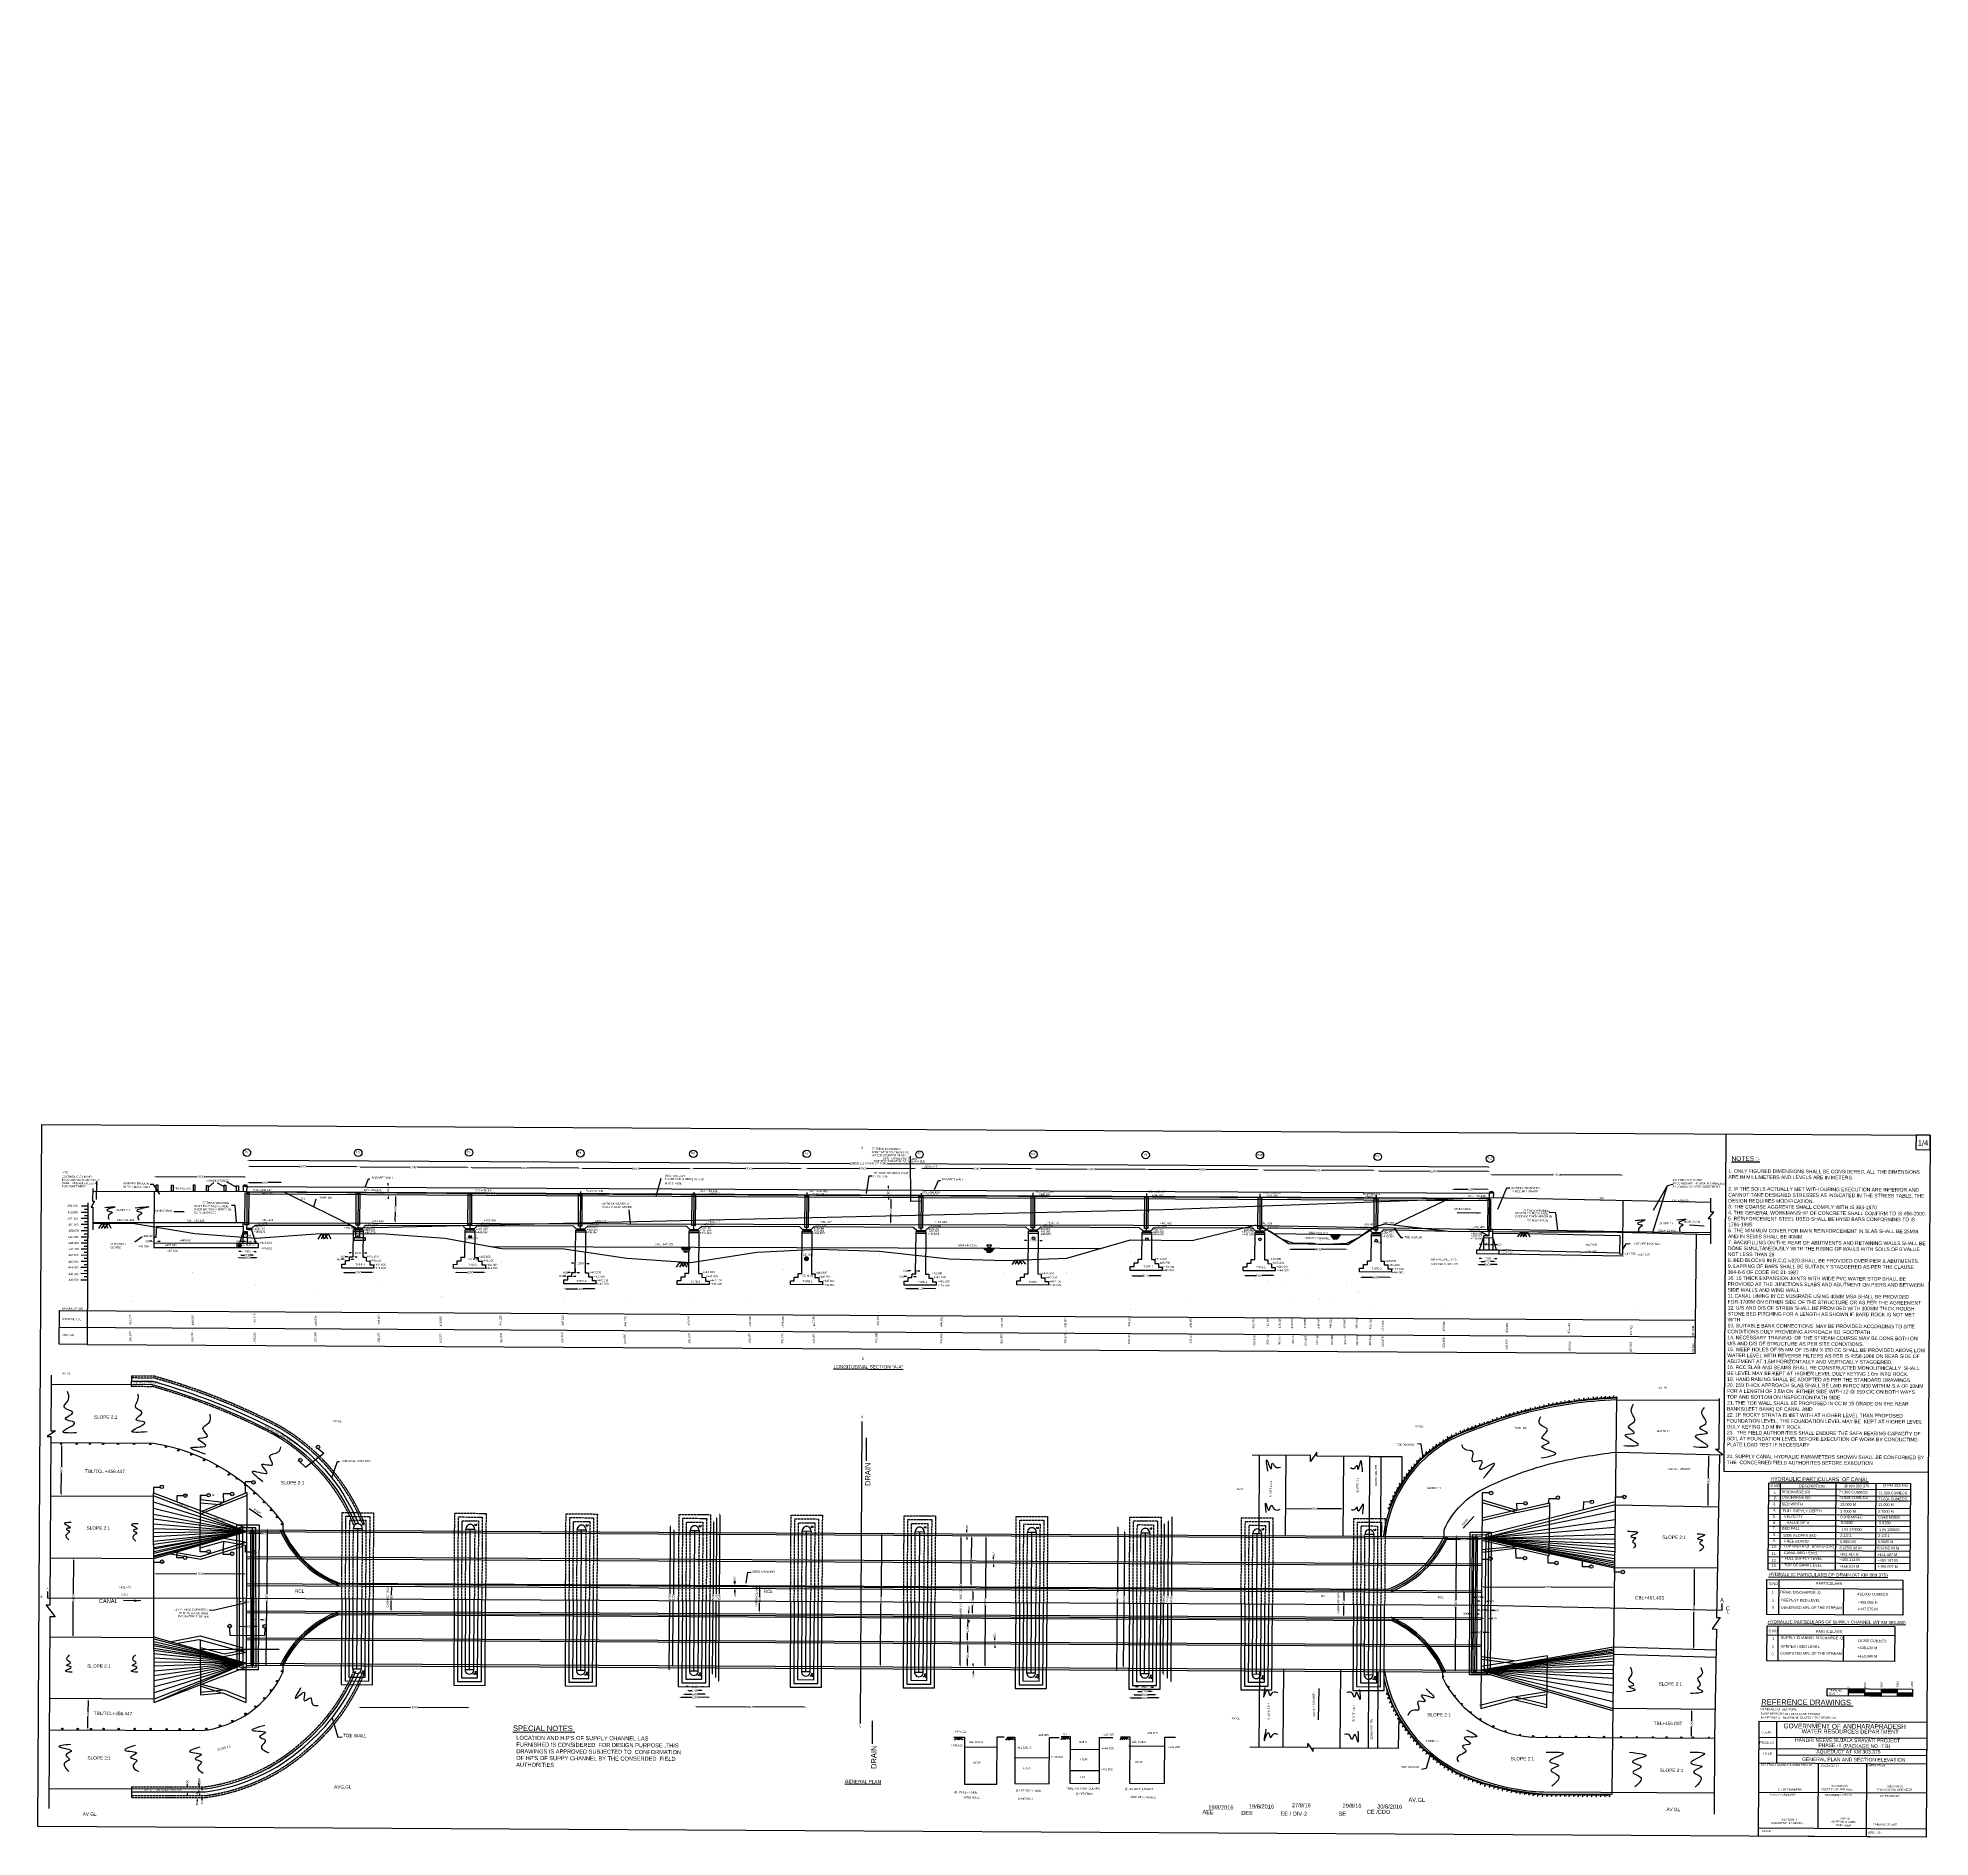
# Model space of a CAD drawing. Header units: millimetres. Extents: x 2223141 to 3632083, y 4645294 to 5984828.
import ezdxf

# ---------------------------------------------------------------- set-up
doc = ezdxf.new("R2010")
doc.units = ezdxf.units.MM
doc.header["$MEASUREMENT"] = 0
doc.linetypes.add('ACAD_ISO02W100', pattern=[15, 12, -3])
for name, color, linetype in [('DIMENSION', 7, 'Continuous'), ('DIMENSIONS', 7, 'Continuous'), ('DRAWING', 2, 'Continuous'), ('TEXT', 7, 'Continuous')]:
    doc.layers.add(name, color=color, linetype=linetype)
doc.styles.get("Standard").update_dxf_attribs({"font": 'arial.ttf', "height": 1500})
doc.dimstyles.get("Standard").update_dxf_attribs({"dimtxt": 1500, "dimasz": 1500, "dimexe": 0.18, "dimexo": 0.0625, "dimgap": 0.09, "dimtad": 0, "dimdec": 0, "dimzin": 0, "dimdsep": 46, "dimtxsty": 'Standard', "dimcen": 0.09, "dimse1": 1, "dimse2": 1, "dimadec": 0, "dimazin": 0, "dimtfac": 1, "dimtdec": 0, "dimtofl": 0, "dimtmove": 0, "dimatfit": 3, "dimfxl": 1, "dimtolj": 1, "dimtzin": 0, "dimarcsym": 0})
pattern_1 = [(49.6725624, (-39489.96, -892094.42), (359.207852, -33.496209), [37.579816, -413.377978]), (354.6725624, (-39489.96, -892094.4), (-67.368292, 377.287722), [30.063853, -330.702383]), (100.124007, (-39460.02, -892097.2), (291.839559, 343.791508), [31.93793, -351.317223]), (45.8567624, (-39489.4, -891994.2), (534.273744, -85.990478), [56.369724, -620.06697]), (96.308198, (-39444.86, -892001.37), (471.107395, 485.4116), [47.90692, -526.97613]), (350.856726, (-39489.4, -891994.2), (471.107394, 485.4116), [45.09578, -496.053575]), (20.6725624, (-39439.42, -892019.54), (297.930982, -203.443867), [37.579816, -413.377978]), (325.6725624, (-39439.42, -892019.54), (123.991081, 362.644073), [30.063853, -330.702383]), (71.124007, (-39414.6, -892036.5), (421.92206, 159.200205), [31.937928, -351.317223]), (37.1725624, (-39489.96, -892094.42), (7.04601, 166.7636544), [0, -326.693869, 0, -335.713025, 0, -331.9550433]), (7.1725624, (-39489.96, -892094.42), (132.9419764, 196.869069), [0, -191.4065306, 0, -319.177906, 0, -126.5187146]), (327.1725624, (-39601.69, -892093.78), (267.410367, -12.8298542), [0, -125.266054, 0, -390.830089, 0, -518.601464]), (317.1725624, (-39651.8, -892093.5), (292.4956, 48.488253), [0, -162.84587, 0, -259.551264, 0, -368.282199])]
pattern_2 = [(49.6725624, (-123935.55, -889203.26), (359.207852, -33.496209), [37.579816, -413.377978]), (354.6725624, (-123935.55, -889203.26), (-67.368292, 377.287722), [30.063853, -330.702383]), (100.124007, (-123905.6, -889206.05), (291.839559, 343.791508), [31.93793, -351.317223]), (45.8567624, (-123934.97, -889103.05), (534.273744, -85.990478), [56.369724, -620.06697]), (96.308198, (-123890.45, -889110.2), (471.107395, 485.4116), [47.90692, -526.97613]), (350.856726, (-123935, -889103.05), (471.107394, 485.4116), [45.09578, -496.053575]), (20.6725624, (-123885, -889128.4), (297.930982, -203.443867), [37.579816, -413.377978]), (325.6725624, (-123885, -889128.4), (123.991081, 362.644073), [30.063853, -330.702383]), (71.124007, (-123860.18, -889145.34), (421.92206, 159.200205), [31.937928, -351.317223]), (37.1725624, (-123935.55, -889203.26), (7.04601, 166.7636544), [0, -326.693869, 0, -335.713025, 0, -331.955043]), (7.1725624, (-123935.55, -889203.26), (132.9419764, 196.869069), [0, -191.4065306, 0, -319.177906, 0, -126.5187146]), (327.1725624, (-124047.28, -889202.62), (267.410367, -12.8298542), [0, -125.266054, 0, -390.830089, 0, -518.601464]), (317.1725624, (-124097.39, -889202.34), (292.4956, 48.488253), [0, -162.84587, 0, -259.551264, 0, -368.282199])]

# ---------------------------------------------------------------- blocks, each defined once
blk = doc.blocks.new('*D54')
at = {"layer": 'Defpoints', "color": 0}
for p in [(2309531, 5136709), (2378713, 5136484), (2378715, 5136712)]:
    blk.add_point(p, dxfattribs=at)
at = {"layer": 'DIMENSIONS', "color": 0, "lineweight": -2}
for p, q in [((2311034, 5137099), (2341375, 5136926)), ((2377215, 5136721), (2346874, 5136894))]:
    blk.add_line(p, q, dxfattribs=at)
at = {"layer": 'DIMENSIONS', "color": 0}
for points in [[(2311035, 5137349), (2311032, 5136849), (2309534, 5137108)], [(2377216, 5136971), (2377213, 5136471), (2378715, 5136712)]]:
    blk.add_solid(points, dxfattribs=at)
at = {"layer": 'DIMENSIONS', "color": 0, "insert": (2344124, 5136910), "char_height": 1500, "attachment_point": 5, "rotation": 359.672562}
blk.add_mtext('\\A1;15000', dxfattribs=at)
blk = doc.blocks.new('*D55')
at = {"layer": 'Defpoints', "color": 0}
for p in [(2378801, 5132584), (2405481, 5132550), (2405482, 5132786)]:
    blk.add_point(p, dxfattribs=at)
at = {"layer": 'DIMENSIONS', "color": 0, "lineweight": -2}
for p, q in [((2380301, 5132694), (2389900, 5132639)), ((2403981, 5132558), (2394382, 5132613))]:
    blk.add_line(p, q, dxfattribs=at)
at = {"layer": 'DIMENSIONS', "color": 0}
for points in [[(2380303, 5132944), (2380300, 5132444), (2378801, 5132702)], [(2403982, 5132808), (2403979, 5132308), (2405481, 5132550)]]:
    blk.add_solid(points, dxfattribs=at)
at = {"layer": 'DIMENSIONS', "color": 0, "insert": (2392141, 5132626), "char_height": 1500, "attachment_point": 5, "rotation": 359.672562}
blk.add_mtext('\\A1;6000', dxfattribs=at)
blk = doc.blocks.new('*D56')
at = {"layer": 'Defpoints', "color": 0}
for p in [(2379227, 5144071), (2461797, 5143940), (2461800, 5144411)]:
    blk.add_point(p, dxfattribs=at)
at = {"layer": 'DIMENSIONS', "color": 0, "lineweight": -2}
for p, q in [((2380732, 5144875), (2417766, 5144663)), ((2460300, 5144420), (2423265, 5144632))]:
    blk.add_line(p, q, dxfattribs=at)
at = {"layer": 'DIMENSIONS', "color": 0}
for points in [[(2380733, 5145125), (2380730, 5144625), (2379232, 5144883)], [(2460301, 5144670), (2460299, 5144170), (2461800, 5144411)]]:
    blk.add_solid(points, dxfattribs=at)
at = {"layer": 'DIMENSIONS', "color": 0, "insert": (2420516, 5144647), "char_height": 1500, "attachment_point": 5, "rotation": 359.672562}
blk.add_mtext('\\A1;18000', dxfattribs=at)
blk = doc.blocks.new('*D57')
at = {"layer": 'Defpoints', "color": 0}
for p in [(2483988, 5129176), (2483956, 5123541), (2483956, 5123541)]:
    blk.add_point(p, dxfattribs=at)
at = {"layer": 'DIMENSIONS', "color": 0, "lineweight": -2}
for p, q in [((2483997, 5130676), (2484006, 5132176)), ((2483948, 5122041), (2483939, 5120541))]:
    blk.add_line(p, q, dxfattribs=at)
at = {"layer": 'DIMENSIONS', "color": 0}
for points in [[(2483747, 5130678), (2484247, 5130675), (2483988, 5129176)], [(2483698, 5122043), (2484198, 5122040), (2483956, 5123541)]]:
    blk.add_solid(points, dxfattribs=at)
at = {"layer": 'DIMENSIONS', "color": 0, "insert": (2483972, 5126359), "char_height": 1500, "attachment_point": 5, "rotation": 89.672562}
blk.add_mtext('\\A1;300', dxfattribs=at)
blk = doc.blocks.new('*D58')
at = {"layer": 'Defpoints', "color": 0}
for p in [(2489510, 5123510), (2489298, 5102389), (2489457, 5102388)]:
    blk.add_point(p, dxfattribs=at)
at = {"layer": 'DIMENSIONS', "color": 0, "lineweight": -2}
for p, q in [((2489410, 5122010), (2489371, 5115217)), ((2489306, 5103889), (2489345, 5110682))]:
    blk.add_line(p, q, dxfattribs=at)
at = {"layer": 'DIMENSIONS', "color": 0}
for points in [[(2489160, 5122012), (2489660, 5122009), (2489419, 5123510)], [(2489056, 5103890), (2489556, 5103887), (2489298, 5102389)]]:
    blk.add_solid(points, dxfattribs=at)
at = {"layer": 'DIMENSIONS', "color": 0, "insert": (2489358, 5112949), "char_height": 1500, "attachment_point": 5, "rotation": 89.672562}
blk.add_mtext('\\A1;4600', dxfattribs=at)
blk = doc.blocks.new('*D59')
at = {"layer": 'Defpoints', "color": 0}
for p in [(2855882, 5123018), (2855904, 5127178), (2856422, 5123015)]:
    blk.add_point(p, dxfattribs=at)
at = {"layer": 'DIMENSIONS', "color": 0, "lineweight": -2}
for p, q in [((2856455, 5128675), (2856463, 5130175)), ((2856414, 5121515), (2856405, 5120015))]:
    blk.add_line(p, q, dxfattribs=at)
at = {"layer": 'DIMENSIONS', "color": 0}
for points in [[(2856205, 5128677), (2856705, 5128674), (2856446, 5127175)], [(2856164, 5121516), (2856664, 5121513), (2856422, 5123015)]]:
    blk.add_solid(points, dxfattribs=at)
at = {"layer": 'DIMENSIONS', "color": 0, "insert": (2856434, 5125095), "char_height": 1500, "attachment_point": 5, "rotation": 89.672562}
blk.add_mtext('\\A1;350', dxfattribs=at)
blk = doc.blocks.new('*D60')
at = {"layer": 'Defpoints', "color": 0}
for p in [(2858317, 5121531), (2858317, 5121531), (2858212, 5101455)]:
    blk.add_point(p, dxfattribs=at)
at = {"layer": 'DIMENSIONS', "color": 0, "lineweight": -2}
for p, q in [((2858309, 5120031), (2858273, 5113760)), ((2858211, 5102955), (2858247, 5109225))]:
    blk.add_line(p, q, dxfattribs=at)
at = {"layer": 'DIMENSIONS', "color": 0}
for points in [[(2858059, 5120032), (2858559, 5120029), (2858317, 5121531)], [(2857961, 5102956), (2858461, 5102953), (2858202, 5101455)]]:
    blk.add_solid(points, dxfattribs=at)
at = {"layer": 'DIMENSIONS', "color": 0, "insert": (2858260, 5111493), "char_height": 1500, "attachment_point": 5, "rotation": 89.672562}
blk.add_mtext('\\A1;4600', dxfattribs=at)
blk = doc.blocks.new('*D61')
at = {"layer": 'Defpoints', "color": 0}
for p in [(2960669, 5089551), (2967858, 5089510), (2967858, 5089510)]:
    blk.add_point(p, dxfattribs=at)
at = {"layer": 'DIMENSIONS', "color": 0, "lineweight": -2}
for p, q in [((2959169, 5089560), (2957669, 5089568)), ((2969358, 5089501), (2970858, 5089493))]:
    blk.add_line(p, q, dxfattribs=at)
at = {"layer": 'DIMENSIONS', "color": 0}
for points in [[(2959171, 5089810), (2959168, 5089310), (2960669, 5089551)], [(2969360, 5089751), (2969357, 5089251), (2967858, 5089510)]]:
    blk.add_solid(points, dxfattribs=at)
at = {"layer": 'DIMENSIONS', "color": 0, "insert": (2964264, 5089531), "char_height": 1500, "attachment_point": 5, "rotation": 359.672562}
blk.add_mtext('\\A1;1500', dxfattribs=at)
blk = doc.blocks.new('*D62')
at = {"layer": 'Defpoints', "color": 0}
for p in [(3036587, 5063249), (3036609, 5067228), (3060466, 5066688)]:
    blk.add_point(p, dxfattribs=at)
at = {"layer": 'DIMENSIONS', "color": 0, "lineweight": -2}
for p, q in [((3038087, 5063240), (3046279, 5063193)), ((3058946, 5063121), (3050753, 5063168))]:
    blk.add_line(p, q, dxfattribs=at)
at = {"layer": 'DIMENSIONS', "color": 0}
for points in [[(3038088, 5063490), (3038085, 5062990), (3036587, 5063249)], [(3058947, 5063371), (3058944, 5062871), (3060446, 5063112)]]:
    blk.add_solid(points, dxfattribs=at)
at = {"layer": 'DIMENSIONS', "color": 0, "insert": (3048516, 5063181), "char_height": 1500, "attachment_point": 5, "rotation": 359.672562}
blk.add_mtext('\\A1;5100', dxfattribs=at)
blk = doc.blocks.new('*D63')
at = {"layer": 'Defpoints', "color": 0}
for p in [(3120658, 5063470), (3120679, 5067014), (3144454, 5066878)]:
    blk.add_point(p, dxfattribs=at)
at = {"layer": 'DIMENSIONS', "color": 0, "lineweight": -2}
for p, q in [((3122158, 5063461), (3130309, 5063415)), ((3142934, 5063343), (3134784, 5063389))]:
    blk.add_line(p, q, dxfattribs=at)
at = {"layer": 'DIMENSIONS', "color": 0}
for points in [[(3122160, 5063711), (3122157, 5063211), (3120658, 5063470)], [(3142936, 5063593), (3142933, 5063093), (3144434, 5063334)]]:
    blk.add_solid(points, dxfattribs=at)
at = {"layer": 'DIMENSIONS', "color": 0, "insert": (3132546, 5063402), "char_height": 1500, "attachment_point": 5, "rotation": 359.672562}
blk.add_mtext('\\A1;5100', dxfattribs=at)
blk = doc.blocks.new('*D64')
at = {"layer": 'Defpoints', "color": 0}
for p in [(3154338, 5087128), (3198467, 5086551), (3198446, 5082810)]:
    blk.add_point(p, dxfattribs=at)
at = {"layer": 'DIMENSIONS', "color": 0, "lineweight": -2}
for p, q in [((3155815, 5083053), (3174143, 5082949)), ((3196946, 5082818), (3178617, 5082923))]:
    blk.add_line(p, q, dxfattribs=at)
at = {"layer": 'DIMENSIONS', "color": 0}
for points in [[(3155816, 5083303), (3155813, 5082803), (3154315, 5083062)], [(3196947, 5083068), (3196944, 5082568), (3198446, 5082810)]]:
    blk.add_solid(points, dxfattribs=at)
at = {"layer": 'DIMENSIONS', "color": 0, "insert": (3176380, 5082936), "char_height": 1500, "attachment_point": 5, "rotation": 359.672562}
blk.add_mtext('\\A1;9000', dxfattribs=at)
blk = doc.blocks.new('*D65')
at = {"layer": 'Defpoints', "color": 0}
for p in [(3207274, 5062154), (3207297, 5066042), (3231072, 5065906)]:
    blk.add_point(p, dxfattribs=at)
at = {"layer": 'DIMENSIONS', "color": 0, "lineweight": -2}
for p, q in [((3208774, 5062146), (3216925, 5062099)), ((3229550, 5062027), (3221400, 5062074))]:
    blk.add_line(p, q, dxfattribs=at)
at = {"layer": 'DIMENSIONS', "color": 0}
for points in [[(3208776, 5062396), (3208773, 5061896), (3207274, 5062154)], [(3229552, 5062277), (3229549, 5061777), (3231050, 5062018)]]:
    blk.add_solid(points, dxfattribs=at)
at = {"layer": 'DIMENSIONS', "color": 0, "insert": (3219162, 5062086), "char_height": 1500, "attachment_point": 5, "rotation": 359.672562}
blk.add_mtext('\\A1;5100', dxfattribs=at)
blk = doc.blocks.new('*D66')
at = {"layer": 'Defpoints', "color": 0}
for p in [(3299393, 5076148), (3299429, 5082517), (3306377, 5082477)]:
    blk.add_point(p, dxfattribs=at)
at = {"layer": 'DIMENSIONS', "color": 0, "lineweight": -2}
for p, q in [((3297893, 5076157), (3296393, 5076166)), ((3307840, 5076100), (3309340, 5076092))]:
    blk.add_line(p, q, dxfattribs=at)
at = {"layer": 'DIMENSIONS', "color": 0}
for points in [[(3297894, 5076407), (3297891, 5075907), (3299393, 5076148)], [(3307842, 5076350), (3307839, 5075850), (3306340, 5076109)]]:
    blk.add_solid(points, dxfattribs=at)
at = {"layer": 'DIMENSIONS', "color": 0, "insert": (3302866, 5076129), "char_height": 1500, "attachment_point": 5, "rotation": 359.672562}
blk.add_mtext('\\A1;1500', dxfattribs=at)
blk = doc.blocks.new('*D67')
at = {"layer": 'Defpoints', "color": 0}
for p in [(3296361, 5073898), (3296410, 5082534), (3309004, 5082462)]:
    blk.add_point(p, dxfattribs=at)
at = {"layer": 'DIMENSIONS', "color": 0, "lineweight": -2}
for p, q in [((3297860, 5073889), (3300407, 5073875)), ((3307454, 5073834), (3304907, 5073849))]:
    blk.add_line(p, q, dxfattribs=at)
at = {"layer": 'DIMENSIONS', "color": 0}
for points in [[(3297862, 5074139), (3297859, 5073639), (3296361, 5073898)], [(3307456, 5074084), (3307453, 5073584), (3308954, 5073826)]]:
    blk.add_solid(points, dxfattribs=at)
at = {"layer": 'DIMENSIONS', "color": 0, "insert": (3302657, 5073862), "char_height": 1500, "attachment_point": 5, "rotation": 359.672562}
blk.add_mtext('\\A1;2700', dxfattribs=at)
blk = doc.blocks.new('*D68')
at = {"layer": 'Defpoints', "color": 0}
for p in [(3294507, 5082545), (3310896, 5082452), (3294445, 5071641)]:
    blk.add_point(p, dxfattribs=at)
at = {"layer": 'DIMENSIONS', "color": 0, "lineweight": -2}
for p, q in [((3295944, 5071632), (3300402, 5071607)), ((3309334, 5071556), (3304876, 5071581))]:
    blk.add_line(p, q, dxfattribs=at)
at = {"layer": 'DIMENSIONS', "color": 0}
for points in [[(3295946, 5071882), (3295943, 5071382), (3294445, 5071641)], [(3309335, 5071806), (3309332, 5071306), (3310834, 5071547)]]:
    blk.add_solid(points, dxfattribs=at)
at = {"layer": 'DIMENSIONS', "color": 0, "insert": (3302639, 5071594), "char_height": 1500, "attachment_point": 5, "rotation": 359.672562}
blk.add_mtext('\\A1;3500', dxfattribs=at)
blk = doc.blocks.new('*D69')
at = {"layer": 'Defpoints', "color": 0}
for p in [(3299452, 5086544), (3299450, 5086196), (3303435, 5086173)]:
    blk.add_point(p, dxfattribs=at)
at = {"layer": 'DIMENSIONS', "color": 0, "lineweight": -2}
for p, q in [((3297952, 5086553), (3296452, 5086562)), ((3304937, 5086513), (3306437, 5086505))]:
    blk.add_line(p, q, dxfattribs=at)
at = {"layer": 'DIMENSIONS', "color": 0}
for points in [[(3297954, 5086803), (3297951, 5086303), (3299452, 5086544)], [(3304939, 5086763), (3304936, 5086263), (3303437, 5086522)]]:
    blk.add_solid(points, dxfattribs=at)
at = {"layer": 'DIMENSIONS', "color": 0, "insert": (3301445, 5086533), "char_height": 1500, "attachment_point": 5, "rotation": 359.672562}
blk.add_mtext('\\A1;850', dxfattribs=at)
blk = doc.blocks.new('*D70')
at = {"layer": 'Defpoints', "color": 0}
for p in [(3311534, 5984828), (3303437, 5086522), (3306400, 5086505)]:
    blk.add_point(p, dxfattribs=at)
at = {"layer": 'DIMENSIONS', "color": 0, "lineweight": -2}
for p, q in [((3301937, 5086530), (3300437, 5086539)), ((3307900, 5086496), (3309400, 5086488))]:
    blk.add_line(p, q, dxfattribs=at)
at = {"layer": 'DIMENSIONS', "color": 0}
for points in [[(3301939, 5086780), (3301936, 5086280), (3303437, 5086522)], [(3307901, 5086746), (3307898, 5086246), (3306400, 5086505)]]:
    blk.add_solid(points, dxfattribs=at)
at = {"layer": 'DIMENSIONS', "color": 0, "insert": (3311055, 5086478), "char_height": 1500, "attachment_point": 5, "rotation": 359.672562}
blk.add_mtext('\\A1;850', dxfattribs=at)
blk = doc.blocks.new('*D71')
at = {"layer": 'Defpoints', "color": 0}
for p in [(3275824, 5124989), (3275839, 5127674), (3303990, 5124842)]:
    blk.add_point(p, dxfattribs=at)
at = {"layer": 'DIMENSIONS', "color": 0, "lineweight": -2}
for p, q in [((3277339, 5127666), (3287685, 5127606)), ((3302505, 5127522), (3292159, 5127581))]:
    blk.add_line(p, q, dxfattribs=at)
at = {"layer": 'DIMENSIONS', "color": 0}
for points in [[(3277341, 5127916), (3277338, 5127416), (3275839, 5127674)], [(3302507, 5127772), (3302504, 5127272), (3304005, 5127513)]]:
    blk.add_solid(points, dxfattribs=at)
at = {"layer": 'DIMENSIONS', "color": 0, "insert": (3289922, 5127594), "char_height": 1500, "attachment_point": 5, "rotation": 359.672562}
blk.add_mtext('\\A1;5000', dxfattribs=at)
blk = doc.blocks.new('*D72')
at = {"layer": 'Defpoints', "color": 0}
for p in [(2378711, 5147677), (2378720, 5149302), (3304765, 5143570)]:
    blk.add_point(p, dxfattribs=at)
at = {"layer": 'DIMENSIONS', "color": 0, "lineweight": -2}
for p, q in [((2380220, 5149293), (2827813, 5146735)), ((3303267, 5144018), (2855675, 5146576))]:
    blk.add_line(p, q, dxfattribs=at)
at = {"layer": 'DIMENSIONS', "color": 0}
for points in [[(2380222, 5149543), (2380219, 5149043), (2378720, 5149302)], [(3303268, 5144268), (3303266, 5143768), (3304767, 5144009)]]:
    blk.add_solid(points, dxfattribs=at)
at = {"layer": 'DIMENSIONS', "color": 0, "insert": (2841744, 5146655), "char_height": 1500, "attachment_point": 5, "rotation": 359.672562}
blk.add_mtext('\\A1;198000 (11 SPANS OF 18000', dxfattribs=at)
blk = doc.blocks.new('*D73')
at = {"layer": 'Defpoints', "color": 0}
for p in [(2874012, 5064585), (2874025, 5066861), (2876722, 5064569)]:
    blk.add_point(p, dxfattribs=at)
at = {"layer": 'DIMENSIONS', "color": 0, "lineweight": -2}
for p, q in [((2872525, 5066869), (2871025, 5066878)), ((2878235, 5066837), (2879735, 5066828))]:
    blk.add_line(p, q, dxfattribs=at)
at = {"layer": 'DIMENSIONS', "color": 0}
for points in [[(2872527, 5067119), (2872524, 5066619), (2874025, 5066861)], [(2878237, 5067087), (2878234, 5066587), (2876735, 5066845)]]:
    blk.add_solid(points, dxfattribs=at)
at = {"layer": 'DIMENSIONS', "color": 0, "insert": (2869366, 5066887), "char_height": 1500, "attachment_point": 5, "rotation": 359.672562}
blk.add_mtext('\\A1;600', dxfattribs=at)
blk = doc.blocks.new('*D74')
at = {"layer": 'Defpoints', "color": 0}
for p in [(2871081, 5061925), (2871085, 5062624), (2873997, 5061909)]:
    blk.add_point(p, dxfattribs=at)
at = {"layer": 'DIMENSIONS', "color": 0, "lineweight": -2}
for p, q in [((2869585, 5062633), (2868085, 5062641)), ((2875501, 5062599), (2877001, 5062590))]:
    blk.add_line(p, q, dxfattribs=at)
at = {"layer": 'DIMENSIONS', "color": 0}
for points in [[(2869587, 5062883), (2869584, 5062383), (2871085, 5062624)], [(2875502, 5062849), (2875499, 5062349), (2874001, 5062607)]]:
    blk.add_solid(points, dxfattribs=at)
at = {"layer": 'DIMENSIONS', "color": 0, "insert": (2866427, 5062651), "char_height": 1500, "attachment_point": 5, "rotation": 359.672562}
blk.add_mtext('\\A1;600', dxfattribs=at)
blk = doc.blocks.new('*D75')
at = {"layer": 'Defpoints', "color": 0}
for p in [(2868261, 5053164), (2868265, 5053756), (2892731, 5052863)]:
    blk.add_point(p, dxfattribs=at)
at = {"layer": 'DIMENSIONS', "color": 0, "lineweight": -2}
for p, q in [((2869765, 5053748), (2878263, 5053699)), ((2891235, 5053625), (2882737, 5053673))]:
    blk.add_line(p, q, dxfattribs=at)
at = {"layer": 'DIMENSIONS', "color": 0}
for points in [[(2869766, 5053998), (2869763, 5053498), (2868265, 5053756)], [(2891237, 5053875), (2891234, 5053375), (2892735, 5053616)]]:
    blk.add_solid(points, dxfattribs=at)
at = {"layer": 'DIMENSIONS', "color": 0, "insert": (2880500, 5053686), "char_height": 1500, "attachment_point": 5, "rotation": 359.672562}
blk.add_mtext('\\A1;5100', dxfattribs=at)
blk = doc.blocks.new('*D76')
at = {"layer": 'Defpoints', "color": 0}
for p in [(2619929, 5948287), (2614815, 5053534), (2639215, 5053533)]:
    blk.add_point(p, dxfattribs=at)
at = {"layer": 'DIMENSIONS', "color": 0, "lineweight": -2}
for p, q in [((2616315, 5053526), (2624777, 5053477)), ((2637714, 5053403), (2629252, 5053452))]:
    blk.add_line(p, q, dxfattribs=at)
at = {"layer": 'DIMENSIONS', "color": 0}
for points in [[(2616316, 5053776), (2616314, 5053276), (2614815, 5053534)], [(2637715, 5053653), (2637713, 5053153), (2639214, 5053395)]]:
    blk.add_solid(points, dxfattribs=at)
at = {"layer": 'DIMENSIONS', "color": 0, "insert": (2627015, 5053465), "char_height": 1500, "attachment_point": 5, "rotation": 359.672562}
blk.add_mtext('\\A1;5100', dxfattribs=at)
blk = doc.blocks.new('*D77')
at = {"layer": 'Defpoints', "color": 0}
for p in [(2617693, 5062924), (2617693, 5062924), (2620608, 5062907)]:
    blk.add_point(p, dxfattribs=at)
at = {"layer": 'DIMENSIONS', "color": 0, "lineweight": -2}
for p, q in [((2616193, 5062933), (2614693, 5062941)), ((2622108, 5062899), (2623608, 5062890))]:
    blk.add_line(p, q, dxfattribs=at)
at = {"layer": 'DIMENSIONS', "color": 0}
for points in [[(2616194, 5063183), (2616191, 5062683), (2617693, 5062924)], [(2622110, 5063149), (2622107, 5062649), (2620608, 5062907)]]:
    blk.add_solid(points, dxfattribs=at)
at = {"layer": 'DIMENSIONS', "color": 0, "insert": (2613034, 5062951), "char_height": 1500, "attachment_point": 5, "rotation": 359.672562}
blk.add_mtext('\\A1;600', dxfattribs=at)
blk = doc.blocks.new('*D78')
at = {"layer": 'Defpoints', "color": 0}
for p in [(2620624, 5065583), (2620624, 5065583), (2623334, 5065568)]:
    blk.add_point(p, dxfattribs=at)
at = {"layer": 'DIMENSIONS', "color": 0, "lineweight": -2}
for p, q in [((2619124, 5065592), (2617624, 5065600)), ((2624834, 5065559), (2626334, 5065551))]:
    blk.add_line(p, q, dxfattribs=at)
at = {"layer": 'DIMENSIONS', "color": 0}
for points in [[(2619125, 5065842), (2619122, 5065342), (2620624, 5065583)], [(2624835, 5065809), (2624832, 5065309), (2623334, 5065568)]]:
    blk.add_solid(points, dxfattribs=at)
at = {"layer": 'DIMENSIONS', "color": 0, "insert": (2615965, 5065610), "char_height": 1500, "attachment_point": 5, "rotation": 359.672562}
blk.add_mtext('\\A1;600', dxfattribs=at)
blk = doc.blocks.new('*D79')
at = {"layer": 'Defpoints', "color": 0}
for p in [(2623391, 5072523), (2623376, 5069885), (2630649, 5069814)]:
    blk.add_point(p, dxfattribs=at)
at = {"layer": 'DIMENSIONS', "color": 0, "lineweight": -2}
for p, q in [((2621891, 5072531), (2620391, 5072540)), ((2632164, 5072473), (2633664, 5072464))]:
    blk.add_line(p, q, dxfattribs=at)
at = {"layer": 'DIMENSIONS', "color": 0}
for points in [[(2621893, 5072781), (2621890, 5072281), (2623391, 5072523)], [(2632165, 5072723), (2632162, 5072223), (2630664, 5072481)]]:
    blk.add_solid(points, dxfattribs=at)
at = {"layer": 'DIMENSIONS', "color": 0, "insert": (2627027, 5072502), "char_height": 1500, "attachment_point": 5, "rotation": 359.672562}
blk.add_mtext('\\A1;1500', dxfattribs=at)
blk = doc.blocks.new('*D80')
at = {"layer": 'Defpoints', "color": 0}
for p in [(2533064, 5065288), (2533067, 5065818), (2556930, 5065303)]:
    blk.add_point(p, dxfattribs=at)
at = {"layer": 'DIMENSIONS', "color": 0, "lineweight": -2}
for p, q in [((2534567, 5065810), (2542762, 5065763)), ((2555432, 5065690), (2547237, 5065737))]:
    blk.add_line(p, q, dxfattribs=at)
at = {"layer": 'DIMENSIONS', "color": 0}
for points in [[(2534568, 5066060), (2534565, 5065560), (2533067, 5065818)], [(2555434, 5065940), (2555431, 5065440), (2556932, 5065682)]]:
    blk.add_solid(points, dxfattribs=at)
at = {"layer": 'DIMENSIONS', "color": 0, "insert": (2544999, 5065750), "char_height": 1500, "attachment_point": 5, "rotation": 359.672562}
blk.add_mtext('\\A1;5100', dxfattribs=at)
blk = doc.blocks.new('*D81')
at = {"layer": 'Defpoints', "color": 0}
for p in [(2449721, 5065653), (2449722, 5065787), (2473510, 5065048)]:
    blk.add_point(p, dxfattribs=at)
at = {"layer": 'DIMENSIONS', "color": 0, "lineweight": -2}
for p, q in [((2451222, 5065778), (2459380, 5065732)), ((2472013, 5065660), (2463855, 5065706))]:
    blk.add_line(p, q, dxfattribs=at)
at = {"layer": 'DIMENSIONS', "color": 0}
for points in [[(2451223, 5066028), (2451220, 5065528), (2449722, 5065787)], [(2472015, 5065910), (2472012, 5065410), (2473513, 5065651)]]:
    blk.add_solid(points, dxfattribs=at)
at = {"layer": 'DIMENSIONS', "color": 0, "insert": (2461617, 5065719), "char_height": 1500, "attachment_point": 5, "rotation": 359.672562}
blk.add_mtext('\\A1;5100', dxfattribs=at)
blk = doc.blocks.new('*D82')
at = {"layer": 'Defpoints', "color": 0}
for p in [(2452216, 5074651), (2452221, 5075510), (2455131, 5074635)]:
    blk.add_point(p, dxfattribs=at)
at = {"layer": 'DIMENSIONS', "color": 0, "lineweight": -2}
for p, q in [((2450721, 5075519), (2449221, 5075527)), ((2456636, 5075485), (2458136, 5075476))]:
    blk.add_line(p, q, dxfattribs=at)
at = {"layer": 'DIMENSIONS', "color": 0}
for points in [[(2450722, 5075769), (2450719, 5075269), (2452221, 5075510)], [(2456638, 5075735), (2456635, 5075235), (2455136, 5075493)]]:
    blk.add_solid(points, dxfattribs=at)
at = {"layer": 'DIMENSIONS', "color": 0, "insert": (2447562, 5075537), "char_height": 1500, "attachment_point": 5, "rotation": 359.672562}
blk.add_mtext('\\A1;600', dxfattribs=at)
blk = doc.blocks.new('*D83')
at = {"layer": 'Defpoints', "color": 0}
for p in [(2455147, 5077311), (2455147, 5077311), (2457903, 5077295)]:
    blk.add_point(p, dxfattribs=at)
at = {"layer": 'DIMENSIONS', "color": 0, "lineweight": -2}
for p, q in [((2453647, 5077319), (2452147, 5077328)), ((2459403, 5077286), (2460903, 5077278))]:
    blk.add_line(p, q, dxfattribs=at)
at = {"layer": 'DIMENSIONS', "color": 0}
for points in [[(2453648, 5077569), (2453645, 5077069), (2455147, 5077311)], [(2459405, 5077536), (2459402, 5077036), (2457903, 5077295)]]:
    blk.add_solid(points, dxfattribs=at)
at = {"layer": 'DIMENSIONS', "color": 0, "insert": (2450488, 5077337), "char_height": 1500, "attachment_point": 5, "rotation": 359.672562}
blk.add_mtext('\\A1;600', dxfattribs=at)
blk = doc.blocks.new('*D84')
at = {"layer": 'Defpoints', "color": 0}
for p in [(2457933, 5080296), (2465164, 5080255), (2465164, 5080255)]:
    blk.add_point(p, dxfattribs=at)
at = {"layer": 'DIMENSIONS', "color": 0, "lineweight": -2}
for p, q in [((2456433, 5080305), (2454933, 5080313)), ((2466664, 5080246), (2468164, 5080238))]:
    blk.add_line(p, q, dxfattribs=at)
at = {"layer": 'DIMENSIONS', "color": 0}
for points in [[(2456434, 5080555), (2456431, 5080055), (2457933, 5080296)], [(2466666, 5080496), (2466663, 5079996), (2465164, 5080255)]]:
    blk.add_solid(points, dxfattribs=at)
at = {"layer": 'DIMENSIONS', "color": 0, "insert": (2461549, 5080275), "char_height": 1500, "attachment_point": 5, "rotation": 359.672562}
blk.add_mtext('\\A1;1500', dxfattribs=at)
blk = doc.blocks.new('*D85')
at = {"layer": 'Defpoints', "color": 0}
for p in [(2371323, 5076484), (2371324, 5076715), (2387372, 5076392)]:
    blk.add_point(p, dxfattribs=at)
at = {"layer": 'DIMENSIONS', "color": 0, "lineweight": -2}
for p, q in [((2372824, 5076707), (2377112, 5076682)), ((2385874, 5076632), (2381586, 5076657))]:
    blk.add_line(p, q, dxfattribs=at)
at = {"layer": 'DIMENSIONS', "color": 0}
for points in [[(2372825, 5076957), (2372823, 5076457), (2371324, 5076715)], [(2385875, 5076882), (2385872, 5076382), (2387374, 5076624)]]:
    blk.add_solid(points, dxfattribs=at)
at = {"layer": 'DIMENSIONS', "color": 0, "insert": (2379349, 5076669), "char_height": 1500, "attachment_point": 5, "rotation": 359.672562}
blk.add_mtext('\\A1;3500', dxfattribs=at)
blk = doc.blocks.new('*D86')
at = {"layer": 'Defpoints', "color": 0}
for p in [(2373098, 5078698), (2373098, 5078605), (2384740, 5078399)]:
    blk.add_point(p, dxfattribs=at)
at = {"layer": 'DIMENSIONS', "color": 0, "lineweight": -2}
for p, q in [((2374598, 5078689), (2376670, 5078677)), ((2383241, 5078640), (2381170, 5078652))]:
    blk.add_line(p, q, dxfattribs=at)
at = {"layer": 'DIMENSIONS', "color": 0}
for points in [[(2374600, 5078939), (2374597, 5078439), (2373098, 5078698)], [(2383243, 5078890), (2383240, 5078390), (2384741, 5078631)]]:
    blk.add_solid(points, dxfattribs=at)
at = {"layer": 'DIMENSIONS', "color": 0, "insert": (2378920, 5078664), "char_height": 1500, "attachment_point": 5, "rotation": 359.672562}
blk.add_mtext('\\A1;2700', dxfattribs=at)
blk = doc.blocks.new('*D87')
at = {"layer": 'Defpoints', "color": 0}
for p in [(2375805, 5081509), (2382715, 5081284), (2382715, 5081284)]:
    blk.add_point(p, dxfattribs=at)
at = {"layer": 'DIMENSIONS', "color": 0, "lineweight": -2}
for p, q in [((2374304, 5081332), (2372804, 5081341)), ((2384215, 5081275), (2385715, 5081267))]:
    blk.add_line(p, q, dxfattribs=at)
at = {"layer": 'DIMENSIONS', "color": 0}
for points in [[(2374305, 5081582), (2374302, 5081082), (2375804, 5081323)], [(2384217, 5081525), (2384214, 5081025), (2382715, 5081284)]]:
    blk.add_solid(points, dxfattribs=at)
at = {"layer": 'DIMENSIONS', "color": 0, "insert": (2379259, 5081304), "char_height": 1500, "attachment_point": 5, "rotation": 359.672562}
blk.add_mtext('\\A1;1500', dxfattribs=at)
blk = doc.blocks.new('*D88')
at = {"layer": 'Defpoints', "color": 0}
for p in [(2378893, 5088600), (2382900, 5088646), (2382900, 5088646)]:
    blk.add_point(p, dxfattribs=at)
at = {"layer": 'DIMENSIONS', "color": 0, "lineweight": -2}
for p, q in [((2377393, 5088678), (2375893, 5088686)), ((2384400, 5088638), (2385900, 5088629))]:
    blk.add_line(p, q, dxfattribs=at)
at = {"layer": 'DIMENSIONS', "color": 0}
for points in [[(2377395, 5088928), (2377392, 5088428), (2378893, 5088669)], [(2384401, 5088888), (2384398, 5088388), (2382900, 5088646)]]:
    blk.add_solid(points, dxfattribs=at)
at = {"layer": 'DIMENSIONS', "color": 0, "insert": (2380897, 5088658), "char_height": 1500, "attachment_point": 5, "rotation": 359.672562}
blk.add_mtext('\\A1;850', dxfattribs=at)
blk = doc.blocks.new('*D89')
at = {"layer": 'Defpoints', "color": 0}
for p in [(2380984, 5981675), (2375881, 5088811), (2378893, 5088600)]:
    blk.add_point(p, dxfattribs=at)
at = {"layer": 'DIMENSIONS', "color": 0, "lineweight": -2}
for p, q in [((2375881, 5088811), (2374382, 5088820)), ((2377394, 5088803), (2377381, 5088803))]:
    blk.add_line(p, q, dxfattribs=at)
at = {"layer": 'DIMENSIONS', "color": 0}
for points in [[(2377383, 5089053), (2377380, 5088553), (2375881, 5088811)], [(2377395, 5089053), (2377393, 5088553), (2378894, 5088794)]]:
    blk.add_solid(points, dxfattribs=at)
at = {"layer": 'DIMENSIONS', "color": 0, "insert": (2372726, 5088829), "char_height": 1500, "attachment_point": 5, "rotation": 359.672562}
blk.add_mtext('\\A1;850', dxfattribs=at)
blk = doc.blocks.new('*D90')
at = {"layer": 'Defpoints', "color": 0}
for p in [(2309486, 5088891), (2309504, 5092003), (2311158, 5091993)]:
    blk.add_point(p, dxfattribs=at)
at = {"layer": 'DIMENSIONS', "color": 0, "lineweight": -2}
for p, q in [((2307986, 5088900), (2306486, 5088908)), ((2312641, 5088873), (2314141, 5088865))]:
    blk.add_line(p, q, dxfattribs=at)
at = {"layer": 'DIMENSIONS', "color": 0}
for points in [[(2307987, 5089150), (2307984, 5088650), (2309486, 5088891)], [(2312642, 5089123), (2312639, 5088623), (2311141, 5088882)]]:
    blk.add_solid(points, dxfattribs=at)
at = {"layer": 'DIMENSIONS', "color": 0, "insert": (2304832, 5088918), "char_height": 1500, "attachment_point": 5, "rotation": 359.672562}
blk.add_mtext('\\A1;300', dxfattribs=at)
blk = doc.blocks.new('*D91')
at = {"layer": 'Defpoints', "color": 0}
for p in [(2461717, 5143484), (2544287, 5143352), (2544290, 5143824)]:
    blk.add_point(p, dxfattribs=at)
at = {"layer": 'DIMENSIONS', "color": 0, "lineweight": -2}
for p, q in [((2463222, 5144287), (2500257, 5144076)), ((2542790, 5143833), (2505755, 5144044))]:
    blk.add_line(p, q, dxfattribs=at)
at = {"layer": 'DIMENSIONS', "color": 0}
for points in [[(2463223, 5144537), (2463220, 5144037), (2461722, 5144296)], [(2542792, 5144083), (2542789, 5143583), (2544290, 5143824)]]:
    blk.add_solid(points, dxfattribs=at)
at = {"layer": 'DIMENSIONS', "color": 0, "insert": (2503006, 5144060), "char_height": 1500, "attachment_point": 5, "rotation": 359.672562}
blk.add_mtext('\\A1;18000', dxfattribs=at)
blk = doc.blocks.new('*D92')
at = {"layer": 'Defpoints', "color": 0}
for p in [(2544644, 5142924), (2627214, 5142792), (2627216, 5143264)]:
    blk.add_point(p, dxfattribs=at)
at = {"layer": 'DIMENSIONS', "color": 0, "lineweight": -2}
for p, q in [((2546148, 5143727), (2583183, 5143516)), ((2625716, 5143273), (2588682, 5143484))]:
    blk.add_line(p, q, dxfattribs=at)
at = {"layer": 'DIMENSIONS', "color": 0}
for points in [[(2546150, 5143977), (2546147, 5143477), (2544648, 5143736)], [(2625718, 5143523), (2625715, 5143023), (2627216, 5143264)]]:
    blk.add_solid(points, dxfattribs=at)
at = {"layer": 'DIMENSIONS', "color": 0, "insert": (2585932, 5143500), "char_height": 1500, "attachment_point": 5, "rotation": 359.672562}
blk.add_mtext('\\A1;18000', dxfattribs=at)
blk = doc.blocks.new('*D93')
at = {"layer": 'Defpoints', "color": 0}
for p in [(2709759, 5142792), (2627186, 5142452), (2709756, 5142320)]:
    blk.add_point(p, dxfattribs=at)
at = {"layer": 'DIMENSIONS', "color": 0, "lineweight": -2}
for p, q in [((2628691, 5143255), (2665725, 5143044)), ((2708259, 5142801), (2671224, 5143012))]:
    blk.add_line(p, q, dxfattribs=at)
at = {"layer": 'DIMENSIONS', "color": 0}
for points in [[(2628692, 5143505), (2628689, 5143005), (2627191, 5143264)], [(2708260, 5143051), (2708257, 5142551), (2709759, 5142792)]]:
    blk.add_solid(points, dxfattribs=at)
at = {"layer": 'DIMENSIONS', "color": 0, "insert": (2668475, 5143028), "char_height": 1500, "attachment_point": 5, "rotation": 359.672562}
blk.add_mtext('\\A1;18000', dxfattribs=at)
blk = doc.blocks.new('*D94')
at = {"layer": 'Defpoints', "color": 0}
for p in [(2792444, 5142854), (2709869, 5142072), (2792439, 5141941)]:
    blk.add_point(p, dxfattribs=at)
at = {"layer": 'DIMENSIONS', "color": 0, "lineweight": -2}
for p, q in [((2711376, 5143317), (2749807, 5143098)), ((2790944, 5142862), (2755306, 5143066))]:
    blk.add_line(p, q, dxfattribs=at)
at = {"layer": 'DIMENSIONS', "color": 0}
for points in [[(2711377, 5143567), (2711374, 5143067), (2709876, 5143326)], [(2790946, 5143112), (2790943, 5142612), (2792444, 5142854)]]:
    blk.add_solid(points, dxfattribs=at)
at = {"layer": 'DIMENSIONS', "color": 0, "insert": (2752556, 5143082), "char_height": 1500, "attachment_point": 5, "rotation": 359.672562}
blk.add_mtext('\\A1;18000', dxfattribs=at)
blk = doc.blocks.new('*D95')
at = {"layer": 'Defpoints', "color": 0}
for p in [(2877334, 5142870), (2794758, 5142088), (2877329, 5141957)]:
    blk.add_point(p, dxfattribs=at)
at = {"layer": 'DIMENSIONS', "color": 0, "lineweight": -2}
for p, q in [((2796266, 5143333), (2834697, 5143114)), ((2875834, 5142879), (2840195, 5143082))]:
    blk.add_line(p, q, dxfattribs=at)
at = {"layer": 'DIMENSIONS', "color": 0}
for points in [[(2796267, 5143583), (2796264, 5143083), (2794766, 5143342)], [(2875835, 5143129), (2875832, 5142629), (2877334, 5142870)]]:
    blk.add_solid(points, dxfattribs=at)
at = {"layer": 'DIMENSIONS', "color": 0, "insert": (2837446, 5143098), "char_height": 1500, "attachment_point": 5, "rotation": 359.672562}
blk.add_mtext('\\A1;18000', dxfattribs=at)
blk = doc.blocks.new('*D96')
at = {"layer": 'Defpoints', "color": 0}
for p in [(2964279, 5142810), (2964280, 5142929), (2880079, 5142542)]:
    blk.add_point(p, dxfattribs=at)
at = {"layer": 'DIMENSIONS', "color": 0, "lineweight": -2}
for p, q in [((2881583, 5143282), (2919432, 5143066)), ((2962779, 5142818), (2924931, 5143034))]:
    blk.add_line(p, q, dxfattribs=at)
at = {"layer": 'DIMENSIONS', "color": 0}
for points in [[(2881585, 5143532), (2881582, 5143032), (2880083, 5143291)], [(2962780, 5143068), (2962778, 5142568), (2964279, 5142810)]]:
    blk.add_solid(points, dxfattribs=at)
at = {"layer": 'DIMENSIONS', "color": 0, "insert": (2922181, 5143050), "char_height": 1500, "attachment_point": 5, "rotation": 359.672562}
blk.add_mtext('\\A1;18000', dxfattribs=at)
blk = doc.blocks.new('*D97')
at = {"layer": 'Defpoints', "color": 0}
for p in [(2965001, 5142077), (3049201, 5142345), (3049202, 5142464)]:
    blk.add_point(p, dxfattribs=at)
at = {"layer": 'DIMENSIONS', "color": 0, "lineweight": -2}
for p, q in [((2966506, 5142817), (3004354, 5142601)), ((3047701, 5142353), (3009853, 5142569))]:
    blk.add_line(p, q, dxfattribs=at)
at = {"layer": 'DIMENSIONS', "color": 0}
for points in [[(2966507, 5143067), (2966504, 5142567), (2965006, 5142826)], [(3047703, 5142603), (3047700, 5142103), (3049201, 5142345)]]:
    blk.add_solid(points, dxfattribs=at)
at = {"layer": 'DIMENSIONS', "color": 0, "insert": (3007103, 5142585), "char_height": 1500, "attachment_point": 5, "rotation": 359.672562}
blk.add_mtext('\\A1;18000', dxfattribs=at)
blk = doc.blocks.new('*D98')
at = {"layer": 'Defpoints', "color": 0}
for p in [(3048295, 5141819), (3132494, 5142087), (3132495, 5142207)]:
    blk.add_point(p, dxfattribs=at)
at = {"layer": 'DIMENSIONS', "color": 0, "lineweight": -2}
for p, q in [((3049799, 5142560), (3087647, 5142343)), ((3130994, 5142096), (3093146, 5142312))]:
    blk.add_line(p, q, dxfattribs=at)
at = {"layer": 'DIMENSIONS', "color": 0}
for points in [[(3049800, 5142810), (3049797, 5142310), (3048299, 5142568)], [(3130996, 5142346), (3130993, 5141846), (3132494, 5142087)]]:
    blk.add_solid(points, dxfattribs=at)
at = {"layer": 'DIMENSIONS', "color": 0, "insert": (3090397, 5142328), "char_height": 1500, "attachment_point": 5, "rotation": 359.672562}
blk.add_mtext('\\A1;18000', dxfattribs=at)
blk = doc.blocks.new('*D99')
at = {"layer": 'Defpoints', "color": 0}
for p in [(3134612, 5141267), (3218812, 5141654), (3218812, 5141535)]:
    blk.add_point(p, dxfattribs=at)
at = {"layer": 'DIMENSIONS', "color": 0, "lineweight": -2}
for p, q in [((3136116, 5142007), (3173964, 5141791)), ((3217312, 5141543), (3179463, 5141760))]:
    blk.add_line(p, q, dxfattribs=at)
at = {"layer": 'DIMENSIONS', "color": 0}
for points in [[(3136117, 5142257), (3136115, 5141757), (3134616, 5142016)], [(3217313, 5141793), (3217310, 5141293), (3218812, 5141535)]]:
    blk.add_solid(points, dxfattribs=at)
at = {"layer": 'DIMENSIONS', "color": 0, "insert": (3176714, 5141775), "char_height": 1500, "attachment_point": 5, "rotation": 359.672562}
blk.add_mtext('\\A1;18000', dxfattribs=at)
blk = doc.blocks.new('*D100')
at = {"layer": 'Defpoints', "color": 0}
for p in [(3220395, 5140512), (3304595, 5140900), (3304595, 5140780)]:
    blk.add_point(p, dxfattribs=at)
at = {"layer": 'DIMENSIONS', "color": 0, "lineweight": -2}
for p, q in [((3221899, 5141252), (3259748, 5141036)), ((3303095, 5140788), (3265246, 5141005))]:
    blk.add_line(p, q, dxfattribs=at)
at = {"layer": 'DIMENSIONS', "color": 0}
for points in [[(3221901, 5141502), (3221898, 5141002), (3220399, 5141261)], [(3303096, 5141038), (3303093, 5140538), (3304595, 5140780)]]:
    blk.add_solid(points, dxfattribs=at)
at = {"layer": 'DIMENSIONS', "color": 0, "insert": (3262497, 5141020), "char_height": 1500, "attachment_point": 5, "rotation": 359.672562}
blk.add_mtext('\\A1;18000', dxfattribs=at)
blk = doc.blocks.new('*D101')
at = {"layer": 'Defpoints', "color": 0}
for p in [(3304244, 5140723), (3403574, 5137853), (3403575, 5138077)]:
    blk.add_point(p, dxfattribs=at)
at = {"layer": 'DIMENSIONS', "color": 0, "lineweight": -2}
for p, q in [((3305732, 5138636), (3351071, 5138377)), ((3402075, 5138085), (3356736, 5138345))]:
    blk.add_line(p, q, dxfattribs=at)
at = {"layer": 'DIMENSIONS', "color": 0}
for points in [[(3305733, 5138886), (3305730, 5138386), (3304232, 5138645)], [(3402077, 5138335), (3402074, 5137835), (3403575, 5138077)]]:
    blk.add_solid(points, dxfattribs=at)
at = {"layer": 'DIMENSIONS', "color": 0, "insert": (3353904, 5138361), "char_height": 1500, "attachment_point": 5, "rotation": 359.672562}
blk.add_mtext('\\A1;21500', dxfattribs=at)
blk = doc.blocks.new('*D102')
at = {"layer": 'Defpoints', "color": 0}
for p in [(3152018, 4890363), (3194944, 4889610), (3194947, 4890117)]:
    blk.add_point(p, dxfattribs=at)
at = {"layer": 'DIMENSIONS', "color": 0, "lineweight": -2}
for p, q in [((3153515, 4889846), (3171243, 4889745)), ((3193444, 4889618), (3175717, 4889719))]:
    blk.add_line(p, q, dxfattribs=at)
at = {"layer": 'DIMENSIONS', "color": 0}
for points in [[(3153517, 4890096), (3153514, 4889596), (3152015, 4889855)], [(3193446, 4889868), (3193443, 4889368), (3194944, 4889610)]]:
    blk.add_solid(points, dxfattribs=at)
at = {"layer": 'DIMENSIONS', "color": 0, "insert": (3173480, 4889732), "char_height": 1500, "attachment_point": 5, "rotation": 359.672562}
blk.add_mtext('\\A1;9000', dxfattribs=at)
blk = doc.blocks.new('*D103')
at = {"layer": 'Defpoints', "color": 0}
for p in [(3467542, 4930244), (3466162, 4890942), (3466753, 4890939)]:
    blk.add_point(p, dxfattribs=at)
at = {"layer": 'DIMENSIONS', "color": 0, "lineweight": -2}
for p, q in [((3466969, 4928747), (3466878, 4912840)), ((3466762, 4892439), (3466852, 4908347))]:
    blk.add_line(p, q, dxfattribs=at)
at = {"layer": 'DIMENSIONS', "color": 0}
for points in [[(3466719, 4928749), (3467219, 4928746), (3466978, 4930247)], [(3466512, 4892440), (3467012, 4892437), (3466753, 4890939)]]:
    blk.add_solid(points, dxfattribs=at)
at = {"layer": 'DIMENSIONS', "color": 0, "insert": (3466865, 4910593), "char_height": 1500, "attachment_point": 5, "rotation": 89.672562}
blk.add_mtext('\\A1;8925', dxfattribs=at)
blk = doc.blocks.new('*D104')
at = {"layer": 'Defpoints', "color": 0}
for p in [(3457790, 4845984), (3456089, 4784964), (3456550, 4784961)]:
    blk.add_point(p, dxfattribs=at)
at = {"layer": 'DIMENSIONS', "color": 0, "lineweight": -2}
for p, q in [((3456429, 4844492), (3456279, 4818227)), ((3456097, 4786464), (3456247, 4812728))]:
    blk.add_line(p, q, dxfattribs=at)
at = {"layer": 'DIMENSIONS', "color": 0}
for points in [[(3456179, 4844493), (3456679, 4844490), (3456437, 4845992)], [(3455847, 4786465), (3456347, 4786462), (3456089, 4784964)]]:
    blk.add_solid(points, dxfattribs=at)
at = {"layer": 'DIMENSIONS', "color": 0, "insert": (3456263, 4815478), "char_height": 1500, "attachment_point": 5, "rotation": 89.672562}
blk.add_mtext('\\A1;13000', dxfattribs=at)
blk = doc.blocks.new('*D105')
at = {"layer": 'Defpoints', "color": 0}
for p in [(3298082, 4831825), (3298082, 4831752), (3396878, 4829332)]:
    blk.add_point(p, dxfattribs=at)
at = {"layer": 'DIMENSIONS', "color": 0, "lineweight": -2}
for p, q in [((3299582, 4831743), (3344653, 4831485)), ((3395389, 4831196), (3350318, 4831453))]:
    blk.add_line(p, q, dxfattribs=at)
at = {"layer": 'DIMENSIONS', "color": 0}
for points in [[(3299583, 4831993), (3299580, 4831493), (3298082, 4831752)], [(3395391, 4831446), (3395388, 4830946), (3396889, 4831187)]]:
    blk.add_solid(points, dxfattribs=at)
at = {"layer": 'DIMENSIONS', "color": 0, "insert": (3347485, 4831469), "char_height": 1500, "attachment_point": 5, "rotation": 359.672562}
blk.add_mtext('\\A1;21500', dxfattribs=at)
blk = doc.blocks.new('*D106')
at = {"layer": 'Defpoints', "color": 0}
for p in [(3290979, 4824122), (3300626, 4823999), (3300626, 4823999)]:
    blk.add_point(p, dxfattribs=at)
at = {"layer": 'DIMENSIONS', "color": 0, "lineweight": -2}
for p, q in [((3292478, 4824046), (3294146, 4824036)), ((3299126, 4824008), (3297458, 4824018))]:
    blk.add_line(p, q, dxfattribs=at)
at = {"layer": 'DIMENSIONS', "color": 0}
for points in [[(3292480, 4824296), (3292477, 4823796), (3290978, 4824055)], [(3299127, 4824258), (3299124, 4823758), (3300626, 4823999)]]:
    blk.add_solid(points, dxfattribs=at)
at = {"layer": 'DIMENSIONS', "color": 0, "insert": (3295802, 4824027), "char_height": 1500, "attachment_point": 5, "rotation": 359.672562}
blk.add_mtext('\\A1;850', dxfattribs=at)
blk = doc.blocks.new('*D107')
at = {"layer": 'Defpoints', "color": 0}
for p in [(3298018, 4820495), (3300581, 4820462), (3300584, 4821028)]:
    blk.add_point(p, dxfattribs=at)
at = {"layer": 'DIMENSIONS', "color": 0, "lineweight": -2}
for p, q in [((3296521, 4821051), (3295021, 4821060)), ((3302084, 4821019), (3303584, 4821011))]:
    blk.add_line(p, q, dxfattribs=at)
at = {"layer": 'DIMENSIONS', "color": 0}
for points in [[(3296522, 4821301), (3296519, 4820801), (3298021, 4821042)], [(3302085, 4821269), (3302082, 4820769), (3300584, 4821028)]]:
    blk.add_solid(points, dxfattribs=at)
at = {"layer": 'DIMENSIONS', "color": 0, "insert": (3305242, 4821001), "char_height": 1500, "attachment_point": 5, "rotation": 359.672562}
blk.add_mtext('\\A1;650', dxfattribs=at)
blk = doc.blocks.new('*D108')
at = {"layer": 'Defpoints', "color": 0}
for p in [(3302821, 4814258), (3304846, 4814247), (3304846, 4814247)]:
    blk.add_point(p, dxfattribs=at)
at = {"layer": 'DIMENSIONS', "color": 0, "lineweight": -2}
for p, q in [((3301321, 4814267), (3299821, 4814276)), ((3306346, 4814238), (3307846, 4814230))]:
    blk.add_line(p, q, dxfattribs=at)
at = {"layer": 'DIMENSIONS', "color": 0}
for points in [[(3301322, 4814517), (3301319, 4814017), (3302821, 4814258)], [(3306348, 4814488), (3306345, 4813988), (3304846, 4814247)]]:
    blk.add_solid(points, dxfattribs=at)
at = {"layer": 'DIMENSIONS', "color": 0, "insert": (3309505, 4814220), "char_height": 1500, "attachment_point": 5, "rotation": 359.672562}
blk.add_mtext('\\A1;600', dxfattribs=at)
blk = doc.blocks.new('*D109')
at = {"layer": 'Defpoints', "color": 0}
for p in [(3300424, 4808196), (3302786, 4808183), (3302786, 4808183)]:
    blk.add_point(p, dxfattribs=at)
at = {"layer": 'DIMENSIONS', "color": 0, "lineweight": -2}
for p, q in [((3298924, 4808205), (3297424, 4808214)), ((3304286, 4808174), (3305786, 4808166))]:
    blk.add_line(p, q, dxfattribs=at)
at = {"layer": 'DIMENSIONS', "color": 0}
for points in [[(3298926, 4808455), (3298923, 4807955), (3300424, 4808196)], [(3304288, 4808424), (3304285, 4807924), (3302786, 4808183)]]:
    blk.add_solid(points, dxfattribs=at)
at = {"layer": 'DIMENSIONS', "color": 0, "insert": (3307471, 4808156), "char_height": 1500, "attachment_point": 5, "rotation": 359.672562}
blk.add_mtext('\\A1;400', dxfattribs=at)
blk = doc.blocks.new('*D110')
at = {"layer": 'Defpoints', "color": 0}
for p in [(3303120, 5713258), (3297982, 4814344), (3303172, 4814315)]:
    blk.add_point(p, dxfattribs=at)
at = {"layer": 'DIMENSIONS', "color": 0, "lineweight": -2}
for p, q in [((3296482, 4814353), (3294982, 4814362)), ((3304672, 4814306), (3306172, 4814298))]:
    blk.add_line(p, q, dxfattribs=at)
at = {"layer": 'DIMENSIONS', "color": 0}
for points in [[(3296484, 4814603), (3296481, 4814103), (3297982, 4814344)], [(3304673, 4814556), (3304671, 4814056), (3303172, 4814315)]]:
    blk.add_solid(points, dxfattribs=at)
at = {"layer": 'DIMENSIONS', "color": 0, "insert": (3300577, 4814330), "char_height": 1500, "attachment_point": 5, "rotation": 359.672562}
blk.add_mtext('\\A1;1500', dxfattribs=at)
blk = doc.blocks.new('*D111')
at = {"layer": 'Defpoints', "color": 0}
for p in [(3290907, 4811621), (3290907, 4811621), (3293259, 4811607)]:
    blk.add_point(p, dxfattribs=at)
at = {"layer": 'DIMENSIONS', "color": 0, "lineweight": -2}
for p, q in [((3289407, 4811629), (3287907, 4811638)), ((3294759, 4811599), (3296259, 4811590))]:
    blk.add_line(p, q, dxfattribs=at)
at = {"layer": 'DIMENSIONS', "color": 0}
for points in [[(3289409, 4811879), (3289406, 4811379), (3290907, 4811621)], [(3294761, 4811849), (3294758, 4811349), (3293259, 4811607)]]:
    blk.add_solid(points, dxfattribs=at)
at = {"layer": 'DIMENSIONS', "color": 0, "insert": (3286249, 4811647), "char_height": 1500, "attachment_point": 5, "rotation": 359.672562}
blk.add_mtext('\\A1;600', dxfattribs=at)
blk = doc.blocks.new('*D112')
at = {"layer": 'Defpoints', "color": 0}
for p in [(3289190, 4797822), (3289190, 4797822), (3304752, 4797733)]:
    blk.add_point(p, dxfattribs=at)
at = {"layer": 'DIMENSIONS', "color": 0, "lineweight": -2}
for p, q in [((3290690, 4797813), (3294704, 4797790)), ((3303252, 4797742), (3299238, 4797765))]:
    blk.add_line(p, q, dxfattribs=at)
at = {"layer": 'DIMENSIONS', "color": 0}
for points in [[(3290691, 4798063), (3290689, 4797563), (3289190, 4797822)], [(3303254, 4797992), (3303251, 4797492), (3304752, 4797733)]]:
    blk.add_solid(points, dxfattribs=at)
at = {"layer": 'DIMENSIONS', "color": 0, "insert": (3296971, 4797777), "char_height": 1500, "attachment_point": 5, "rotation": 359.672562}
blk.add_mtext('\\A1;4800', dxfattribs=at)
blk = doc.blocks.new('*D113')
at = {"layer": 'Defpoints', "color": 0}
for p in [(3270863, 4867193), (3270863, 4867193), (3298280, 4866435)]:
    blk.add_point(p, dxfattribs=at)
at = {"layer": 'DIMENSIONS', "color": 0, "lineweight": -2}
for p, q in [((3272363, 4867184), (3282332, 4867127)), ((3296784, 4867045), (3286815, 4867101))]:
    blk.add_line(p, q, dxfattribs=at)
at = {"layer": 'DIMENSIONS', "color": 0}
for points in [[(3272364, 4867434), (3272361, 4866934), (3270863, 4867193)], [(3296785, 4867295), (3296782, 4866795), (3298284, 4867036)]]:
    blk.add_solid(points, dxfattribs=at)
at = {"layer": 'DIMENSIONS', "color": 0, "insert": (3284573, 4867114), "char_height": 1500, "attachment_point": 5, "rotation": 359.672562}
blk.add_mtext('\\A1;6000', dxfattribs=at)
blk = doc.blocks.new('*D114')
at = {"layer": 'Defpoints', "color": 0}
for p in [(3285472, 4870312), (3278566, 4768167), (3279265, 4768163)]:
    blk.add_point(p, dxfattribs=at)
at = {"layer": 'DIMENSIONS', "color": 0, "lineweight": -2}
for p, q in [((3279141, 4868848), (3278874, 4822090)), ((3278574, 4769667), (3278842, 4816425))]:
    blk.add_line(p, q, dxfattribs=at)
at = {"layer": 'DIMENSIONS', "color": 0}
for points in [[(3278891, 4868850), (3279391, 4868847), (3279150, 4870348)], [(3278324, 4769668), (3278824, 4769665), (3278566, 4768167)]]:
    blk.add_solid(points, dxfattribs=at)
at = {"layer": 'DIMENSIONS', "color": 0, "insert": (3278858, 4819257), "char_height": 1500, "attachment_point": 5, "rotation": 89.672562}
blk.add_mtext('\\A1;23600', dxfattribs=at)
blk = doc.blocks.new('*D115')
at = {"layer": 'Defpoints', "color": 0}
for p in [(3455569, 4740466), (3454380, 4719065), (3455445, 4719059)]:
    blk.add_point(p, dxfattribs=at)
at = {"layer": 'DIMENSIONS', "color": 0, "lineweight": -2}
for p, q in [((3454494, 4738972), (3454454, 4732006)), ((3454389, 4720565), (3454428, 4727531))]:
    blk.add_line(p, q, dxfattribs=at)
at = {"layer": 'DIMENSIONS', "color": 0}
for points in [[(3454244, 4738973), (3454744, 4738970), (3454502, 4740472)], [(3454139, 4720566), (3454639, 4720563), (3454380, 4719065)]]:
    blk.add_solid(points, dxfattribs=at)
at = {"layer": 'DIMENSIONS', "color": 0, "insert": (3454441, 4729768), "char_height": 1500, "attachment_point": 5, "rotation": 89.672562}
blk.add_mtext('\\A1;5000', dxfattribs=at)
blk = doc.blocks.new('*D116')
at = {"layer": 'Defpoints', "color": 0}
for p in [(3194613, 4829378), (3194498, 4809174), (3195440, 4809169)]:
    blk.add_point(p, dxfattribs=at)
at = {"layer": 'DIMENSIONS', "color": 0, "lineweight": -2}
for p, q in [((3195547, 4827872), (3195511, 4821538)), ((3195448, 4810669), (3195485, 4817003))]:
    blk.add_line(p, q, dxfattribs=at)
at = {"layer": 'DIMENSIONS', "color": 0}
for points in [[(3195297, 4827874), (3195797, 4827871), (3195555, 4829372)], [(3195198, 4810670), (3195698, 4810667), (3195440, 4809169)]]:
    blk.add_solid(points, dxfattribs=at)
at = {"layer": 'DIMENSIONS', "color": 0, "insert": (3195498, 4819271), "char_height": 1500, "attachment_point": 5, "rotation": 89.672562}
blk.add_mtext('\\A1;4250', dxfattribs=at)
blk = doc.blocks.new('*D117')
at = {"layer": 'Defpoints', "color": 0}
for p in [(3043493, 4757030), (3050703, 4757064), (3050703, 4757064)]:
    blk.add_point(p, dxfattribs=at)
at = {"layer": 'DIMENSIONS', "color": 0, "lineweight": -2}
for p, q in [((3041994, 4757113), (3040494, 4757122)), ((3052203, 4757055), (3053703, 4757047))]:
    blk.add_line(p, q, dxfattribs=at)
at = {"layer": 'DIMENSIONS', "color": 0}
for points in [[(3041995, 4757363), (3041992, 4756863), (3043494, 4757105)], [(3052205, 4757305), (3052202, 4756805), (3050703, 4757064)]]:
    blk.add_solid(points, dxfattribs=at)
at = {"layer": 'DIMENSIONS', "color": 0, "insert": (3047098, 4757084), "char_height": 1500, "attachment_point": 5, "rotation": 359.672562}
blk.add_mtext('\\A1;1500', dxfattribs=at)
blk = doc.blocks.new('*D118')
at = {"layer": 'Defpoints', "color": 0}
for p in [(3040996, 4753818), (3040996, 4753818), (3053763, 4753745)]:
    blk.add_point(p, dxfattribs=at)
at = {"layer": 'DIMENSIONS', "color": 0, "lineweight": -2}
for p, q in [((3042496, 4753810), (3045130, 4753795)), ((3052263, 4753754), (3049630, 4753769))]:
    blk.add_line(p, q, dxfattribs=at)
at = {"layer": 'DIMENSIONS', "color": 0}
for points in [[(3042498, 4754060), (3042495, 4753560), (3040996, 4753818)], [(3052265, 4754004), (3052262, 4753504), (3053763, 4753745)]]:
    blk.add_solid(points, dxfattribs=at)
at = {"layer": 'DIMENSIONS', "color": 0, "insert": (3047380, 4753782), "char_height": 1500, "attachment_point": 5, "rotation": 359.672562}
blk.add_mtext('\\A1;2700', dxfattribs=at)
blk = doc.blocks.new('*D119')
at = {"layer": 'Defpoints', "color": 0}
for p in [(3037978, 4751285), (3037978, 4751285), (3056451, 4750879)]:
    blk.add_point(p, dxfattribs=at)
at = {"layer": 'DIMENSIONS', "color": 0, "lineweight": -2}
for p, q in [((3039478, 4751276), (3044978, 4751245)), ((3054952, 4751188), (3049452, 4751219))]:
    blk.add_line(p, q, dxfattribs=at)
at = {"layer": 'DIMENSIONS', "color": 0}
for points in [[(3039479, 4751526), (3039476, 4751026), (3037978, 4751285)], [(3054954, 4751438), (3054951, 4750938), (3056452, 4751179)]]:
    blk.add_solid(points, dxfattribs=at)
at = {"layer": 'DIMENSIONS', "color": 0, "insert": (3047215, 4751232), "char_height": 1500, "attachment_point": 5, "rotation": 359.672562}
blk.add_mtext('\\A1;3900', dxfattribs=at)
blk = doc.blocks.new('*D120')
at = {"layer": 'Defpoints', "color": 0}
for p in [(3035249, 4748806), (3035250, 4749031), (3059056, 4748670)]:
    blk.add_point(p, dxfattribs=at)
at = {"layer": 'DIMENSIONS', "color": 0, "lineweight": -2}
for p, q in [((3036750, 4749022), (3044916, 4748976)), ((3057557, 4748903), (3049391, 4748950))]:
    blk.add_line(p, q, dxfattribs=at)
at = {"layer": 'DIMENSIONS', "color": 0}
for points in [[(3036752, 4749272), (3036749, 4748772), (3035250, 4749031)], [(3057558, 4749153), (3057555, 4748653), (3059057, 4748895)]]:
    blk.add_solid(points, dxfattribs=at)
at = {"layer": 'DIMENSIONS', "color": 0, "insert": (3047154, 4748963), "char_height": 1500, "attachment_point": 5, "rotation": 359.672562}
blk.add_mtext('\\A1;5100', dxfattribs=at)
blk = doc.blocks.new('*D121')
at = {"layer": 'Defpoints', "color": 0}
for p in [(3067499, 4885087), (3067567, 4885086), (3067373, 4759808)]:
    blk.add_point(p, dxfattribs=at)
at = {"layer": 'DIMENSIONS', "color": 0, "lineweight": -2}
for p, q in [((3067558, 4883586), (3067225, 4825282)), ((3066859, 4761311), (3067193, 4819616))]:
    blk.add_line(p, q, dxfattribs=at)
at = {"layer": 'DIMENSIONS', "color": 0}
for points in [[(3067308, 4883588), (3067808, 4883585), (3067567, 4885086)], [(3066609, 4761313), (3067109, 4761310), (3066851, 4759811)]]:
    blk.add_solid(points, dxfattribs=at)
at = {"layer": 'DIMENSIONS', "color": 0, "insert": (3067209, 4822449), "char_height": 1500, "attachment_point": 5, "rotation": 89.672562}
blk.add_mtext('\\A1;28500', dxfattribs=at)
blk = doc.blocks.new('*D122')
at = {"layer": 'Defpoints', "color": 0}
for p in [(3064727, 4881751), (3064115, 4762430), (3064321, 4762429)]:
    blk.add_point(p, dxfattribs=at)
at = {"layer": 'DIMENSIONS', "color": 0, "lineweight": -2}
for p, q in [((3064789, 4880251), (3064472, 4824923)), ((3064124, 4763930), (3064440, 4819258))]:
    blk.add_line(p, q, dxfattribs=at)
at = {"layer": 'DIMENSIONS', "color": 0}
for points in [[(3064539, 4880252), (3065039, 4880249), (3064797, 4881751)], [(3063874, 4763931), (3064374, 4763928), (3064115, 4762430)]]:
    blk.add_solid(points, dxfattribs=at)
at = {"layer": 'DIMENSIONS', "color": 0, "insert": (3064456, 4822090), "char_height": 1500, "attachment_point": 5, "rotation": 89.672562}
blk.add_mtext('\\A1;27100', dxfattribs=at)
blk = doc.blocks.new('*D123')
at = {"layer": 'Defpoints', "color": 0}
for p in [(3061620, 4879736), (3061704, 4879735), (3061882, 4765310)]:
    blk.add_point(p, dxfattribs=at)
at = {"layer": 'DIMENSIONS', "color": 0, "lineweight": -2}
for p, q in [((3061695, 4878235), (3061393, 4825358)), ((3061058, 4766815), (3061360, 4819692))]:
    blk.add_line(p, q, dxfattribs=at)
at = {"layer": 'DIMENSIONS', "color": 0}
for points in [[(3061445, 4878237), (3061945, 4878234), (3061704, 4879735)], [(3060808, 4766817), (3061308, 4766814), (3061050, 4765315)]]:
    blk.add_solid(points, dxfattribs=at)
at = {"layer": 'DIMENSIONS', "color": 0, "insert": (3061377, 4822525), "char_height": 1500, "attachment_point": 5, "rotation": 89.672562}
blk.add_mtext('\\A1;28900', dxfattribs=at)
blk = doc.blocks.new('*D124')
at = {"layer": 'Defpoints', "color": 0}
for p in [(3032102, 4873919), (3032181, 4873918), (3031780, 4771036)]:
    blk.add_point(p, dxfattribs=at)
at = {"layer": 'DIMENSIONS', "color": 0, "lineweight": -2}
for p, q in [((3032172, 4872418), (3031903, 4825310)), ((3031601, 4772537), (3031871, 4819645))]:
    blk.add_line(p, q, dxfattribs=at)
at = {"layer": 'DIMENSIONS', "color": 0}
for points in [[(3031922, 4872420), (3032422, 4872417), (3032181, 4873918)], [(3031351, 4772538), (3031851, 4772535), (3031593, 4771037)]]:
    blk.add_solid(points, dxfattribs=at)
at = {"layer": 'DIMENSIONS', "color": 0, "insert": (3031887, 4822477), "char_height": 1500, "attachment_point": 5, "rotation": 89.672562}
blk.add_mtext('\\A1;23200', dxfattribs=at)
blk = doc.blocks.new('*D125')
at = {"layer": 'Defpoints', "color": 0}
for p in [(3028681, 4877449), (3026597, 4768170), (3028800, 4768158)]:
    blk.add_point(p, dxfattribs=at)
at = {"layer": 'DIMENSIONS', "color": 0, "lineweight": -2}
for p, q in [((3027213, 4875958), (3026938, 4827837)), ((3026605, 4769670), (3026905, 4822172))]:
    blk.add_line(p, q, dxfattribs=at)
at = {"layer": 'DIMENSIONS', "color": 0}
for points in [[(3026963, 4875959), (3027463, 4875956), (3027221, 4877458)], [(3026355, 4769672), (3026855, 4769669), (3026597, 4768170)]]:
    blk.add_solid(points, dxfattribs=at)
at = {"layer": 'DIMENSIONS', "color": 0, "insert": (3026922, 4825005), "char_height": 1500, "attachment_point": 5, "rotation": 89.672562}
blk.add_mtext('\\A1;24700', dxfattribs=at)
blk = doc.blocks.new('*D126')
at = {"layer": 'Defpoints', "color": 0}
for p in [(2919610, 4770218), (2919610, 4770218), (2919619, 4771677)]:
    blk.add_point(p, dxfattribs=at)
at = {"layer": 'DIMENSIONS', "color": 0, "lineweight": -2}
for p, q in [((2919602, 4768718), (2919593, 4767218)), ((2919627, 4773177), (2919636, 4774677))]:
    blk.add_line(p, q, dxfattribs=at)
at = {"layer": 'DIMENSIONS', "color": 0}
for points in [[(2919352, 4768719), (2919852, 4768717), (2919610, 4770218)], [(2919377, 4773178), (2919877, 4773175), (2919619, 4771677)]]:
    blk.add_solid(points, dxfattribs=at)
at = {"layer": 'DIMENSIONS', "color": 0, "insert": (2919584, 4765564), "char_height": 1500, "attachment_point": 5, "rotation": 89.672562}
blk.add_mtext('\\A1;350', dxfattribs=at)
blk = doc.blocks.new('*D127')
at = {"layer": 'Defpoints', "color": 0}
for p in [(2915452, 4789341), (2915452, 4789341), (2919619, 4771677)]:
    blk.add_point(p, dxfattribs=at)
at = {"layer": 'DIMENSIONS', "color": 0, "lineweight": -2}
for p, q in [((2915360, 4773201), (2915389, 4778254)), ((2915444, 4787841), (2915415, 4782788))]:
    blk.add_line(p, q, dxfattribs=at)
at = {"layer": 'DIMENSIONS', "color": 0}
for points in [[(2915194, 4787842), (2915694, 4787840), (2915452, 4789341)], [(2915110, 4773202), (2915610, 4773200), (2915352, 4771701)]]:
    blk.add_solid(points, dxfattribs=at)
at = {"layer": 'DIMENSIONS', "color": 0, "insert": (2915402, 4780521), "char_height": 1500, "attachment_point": 5, "rotation": 89.672562}
blk.add_mtext('\\A1;4100', dxfattribs=at)
blk = doc.blocks.new('*D128')
at = {"layer": 'Defpoints', "color": 0}
for p in [(2915461, 4808450), (2915461, 4808450), (2915360, 4790729)]:
    blk.add_point(p, dxfattribs=at)
at = {"layer": 'DIMENSIONS', "color": 0, "lineweight": -2}
for p, q in [((2915452, 4806950), (2915423, 4801857)), ((2915368, 4792229), (2915397, 4797322))]:
    blk.add_line(p, q, dxfattribs=at)
at = {"layer": 'DIMENSIONS', "color": 0}
for points in [[(2915202, 4806951), (2915702, 4806948), (2915461, 4808450)], [(2915118, 4792230), (2915618, 4792227), (2915360, 4790729)]]:
    blk.add_solid(points, dxfattribs=at)
at = {"layer": 'DIMENSIONS', "color": 0, "insert": (2915410, 4799589), "char_height": 1500, "attachment_point": 5, "rotation": 89.672562}
blk.add_mtext('\\A1;4100', dxfattribs=at)
blk = doc.blocks.new('*D129')
at = {"layer": 'Defpoints', "color": 0}
for p in [(2935655, 4790613), (2935655, 4790613), (2935647, 4789226)]:
    blk.add_point(p, dxfattribs=at)
at = {"layer": 'DIMENSIONS', "color": 0, "lineweight": -2}
for p, q in [((2935663, 4792113), (2935672, 4793613)), ((2935638, 4787726), (2935630, 4786226))]:
    blk.add_line(p, q, dxfattribs=at)
at = {"layer": 'DIMENSIONS', "color": 0}
for points in [[(2935413, 4792114), (2935913, 4792111), (2935655, 4790613)], [(2935388, 4787727), (2935888, 4787724), (2935647, 4789226)]]:
    blk.add_solid(points, dxfattribs=at)
at = {"layer": 'DIMENSIONS', "color": 0, "insert": (2935681, 4795267), "char_height": 1500, "attachment_point": 5, "rotation": 89.672562}
blk.add_mtext('\\A1;350', dxfattribs=at)
blk = doc.blocks.new('*D130')
at = {"layer": 'Defpoints', "color": 0}
for p in [(2918929, 4829538), (2919221, 4829536), (2919552, 4810746)]:
    blk.add_point(p, dxfattribs=at)
at = {"layer": 'DIMENSIONS', "color": 0, "lineweight": -2}
for p, q in [((2919213, 4828036), (2919180, 4822409)), ((2919122, 4812248), (2919154, 4817875))]:
    blk.add_line(p, q, dxfattribs=at)
at = {"layer": 'DIMENSIONS', "color": 0}
for points in [[(2918963, 4828037), (2919463, 4828035), (2919221, 4829536)], [(2918872, 4812249), (2919372, 4812247), (2919114, 4810748)]]:
    blk.add_solid(points, dxfattribs=at)
at = {"layer": 'DIMENSIONS', "color": 0, "insert": (2919167, 4820142), "char_height": 1500, "attachment_point": 5, "rotation": 89.672562}
blk.add_mtext('\\A1;4100', dxfattribs=at)
blk = doc.blocks.new('*D131')
at = {"layer": 'Defpoints', "color": 0}
for p in [(2916332, 4810764), (2917269, 4808439), (2917282, 4810759)]:
    blk.add_point(p, dxfattribs=at)
at = {"layer": 'DIMENSIONS', "color": 0, "lineweight": -2}
for p, q in [((2916311, 4806945), (2916302, 4805445)), ((2916341, 4812264), (2916350, 4813764))]:
    blk.add_line(p, q, dxfattribs=at)
at = {"layer": 'DIMENSIONS', "color": 0}
for points in [[(2916061, 4806946), (2916561, 4806944), (2916319, 4808445)], [(2916091, 4812265), (2916591, 4812262), (2916332, 4810764)]]:
    blk.add_solid(points, dxfattribs=at)
at = {"layer": 'DIMENSIONS', "color": 0, "insert": (2916359, 4815418), "char_height": 1500, "attachment_point": 5, "rotation": 89.672562}
blk.add_mtext('\\A1;350', dxfattribs=at)
blk = doc.blocks.new('*D132')
at = {"layer": 'Defpoints', "color": 0}
for p in [(2918271, 4869840), (2918271, 4869840), (2918862, 4831774)]:
    blk.add_point(p, dxfattribs=at)
at = {"layer": 'DIMENSIONS', "color": 0, "lineweight": -2}
for p, q in [((2918263, 4868340), (2918176, 4853077)), ((2918063, 4833279), (2918150, 4848542))]:
    blk.add_line(p, q, dxfattribs=at)
at = {"layer": 'DIMENSIONS', "color": 0}
for points in [[(2918013, 4868341), (2918513, 4868338), (2918271, 4869840)], [(2917813, 4833280), (2918313, 4833277), (2918054, 4831779)]]:
    blk.add_solid(points, dxfattribs=at)
at = {"layer": 'DIMENSIONS', "color": 0, "insert": (2918163, 4850809), "char_height": 1500, "attachment_point": 5, "rotation": 89.672562}
blk.add_mtext('\\A1;4100', dxfattribs=at)
blk = doc.blocks.new('*D133')
at = {"layer": 'Defpoints', "color": 0}
for p in [(2914899, 4869859), (2914907, 4871142), (2914907, 4871142)]:
    blk.add_point(p, dxfattribs=at)
at = {"layer": 'DIMENSIONS', "color": 0, "lineweight": -2}
for p, q in [((2914891, 4868359), (2914882, 4866859)), ((2914915, 4872642), (2914924, 4874142))]:
    blk.add_line(p, q, dxfattribs=at)
at = {"layer": 'DIMENSIONS', "color": 0}
for points in [[(2914641, 4868361), (2915141, 4868358), (2914899, 4869859)], [(2914665, 4872643), (2915165, 4872640), (2914907, 4871142)]]:
    blk.add_solid(points, dxfattribs=at)
at = {"layer": 'DIMENSIONS', "color": 0, "insert": (2914933, 4875796), "char_height": 1500, "attachment_point": 5, "rotation": 89.672562}
blk.add_mtext('\\A1;350', dxfattribs=at)
blk = doc.blocks.new('*D134')
at = {"layer": 'Defpoints', "color": 0}
for p in [(2934675, 4849582), (2934683, 4850934), (2934683, 4850934)]:
    blk.add_point(p, dxfattribs=at)
at = {"layer": 'DIMENSIONS', "color": 0, "lineweight": -2}
for p, q in [((2934666, 4848082), (2934658, 4846582)), ((2934691, 4852434), (2934700, 4853934))]:
    blk.add_line(p, q, dxfattribs=at)
at = {"layer": 'DIMENSIONS', "color": 0}
for points in [[(2934416, 4848083), (2934916, 4848081), (2934675, 4849582)], [(2934441, 4852435), (2934941, 4852433), (2934683, 4850934)]]:
    blk.add_solid(points, dxfattribs=at)
at = {"layer": 'DIMENSIONS', "color": 0, "insert": (2934709, 4855588), "char_height": 1500, "attachment_point": 5, "rotation": 89.672562}
blk.add_mtext('\\A1;350', dxfattribs=at)
blk = doc.blocks.new('*D135')
at = {"layer": 'Defpoints', "color": 0}
for p in [(2927824, 4869785), (2928416, 4771626), (2928527, 4771626)]:
    blk.add_point(p, dxfattribs=at)
at = {"layer": 'DIMENSIONS', "color": 0, "lineweight": -2}
for p, q in [((2928968, 4868279), (2928713, 4823535)), ((2928424, 4773126), (2928680, 4817870))]:
    blk.add_line(p, q, dxfattribs=at)
at = {"layer": 'DIMENSIONS', "color": 0}
for points in [[(2928718, 4868280), (2929218, 4868277), (2928977, 4869779)], [(2928174, 4773128), (2928674, 4773125), (2928416, 4771626)]]:
    blk.add_solid(points, dxfattribs=at)
at = {"layer": 'DIMENSIONS', "color": 0, "insert": (2928696, 4820703), "char_height": 1500, "attachment_point": 5, "rotation": 89.672562}
blk.add_mtext('\\A1;21700', dxfattribs=at)
blk = doc.blocks.new('*D136')
at = {"layer": 'Defpoints', "color": 0}
for p in [(2909627, 4869889), (2910478, 4869884), (2910542, 4771728)]:
    blk.add_point(p, dxfattribs=at)
at = {"layer": 'DIMENSIONS', "color": 0, "lineweight": -2}
for p, q in [((2910469, 4868384), (2910272, 4833861)), ((2909925, 4773232), (2910123, 4807755))]:
    blk.add_line(p, q, dxfattribs=at)
at = {"layer": 'DIMENSIONS', "color": 0}
for points in [[(2910219, 4868386), (2910719, 4868383), (2910478, 4869884)], [(2909675, 4773233), (2910175, 4773231), (2909917, 4771732)]]:
    blk.add_solid(points, dxfattribs=at)
at = {"layer": 'DIMENSIONS', "color": 0, "insert": (2910197, 4820808), "char_height": 1500, "attachment_point": 5, "rotation": 89.672562}
blk.add_mtext('\\A1;OVERNTS OF 4100 CLESE', dxfattribs=at)
blk = doc.blocks.new('*D137')
at = {"layer": 'Defpoints', "color": 0}
for p in [(2850710, 4871508), (2850623, 4772071), (2851467, 4772066)]:
    blk.add_point(p, dxfattribs=at)
at = {"layer": 'DIMENSIONS', "color": 0, "lineweight": -2}
for p, q in [((2851183, 4870006), (2850923, 4824621)), ((2850631, 4773571), (2850891, 4818956))]:
    blk.add_line(p, q, dxfattribs=at)
at = {"layer": 'DIMENSIONS', "color": 0}
for points in [[(2850933, 4870007), (2851433, 4870004), (2851191, 4871506)], [(2850381, 4773572), (2850881, 4773569), (2850623, 4772071)]]:
    blk.add_solid(points, dxfattribs=at)
at = {"layer": 'DIMENSIONS', "color": 0, "insert": (2850907, 4821788), "char_height": 1500, "attachment_point": 5, "rotation": 89.672562}
blk.add_mtext('\\A1;21900', dxfattribs=at)
blk = doc.blocks.new('*D138')
at = {"layer": 'Defpoints', "color": 0}
for p in [(2741848, 4832786), (2741848, 4832786), (2741835, 4830550)]:
    blk.add_point(p, dxfattribs=at)
at = {"layer": 'DIMENSIONS', "color": 0, "lineweight": -2}
for p, q in [((2741857, 4834286), (2741865, 4835786)), ((2741827, 4829050), (2741818, 4827550))]:
    blk.add_line(p, q, dxfattribs=at)
at = {"layer": 'DIMENSIONS', "color": 0}
for points in [[(2741607, 4834287), (2742107, 4834284), (2741848, 4832786)], [(2741577, 4829051), (2742077, 4829048), (2741835, 4830550)]]:
    blk.add_solid(points, dxfattribs=at)
at = {"layer": 'DIMENSIONS', "color": 0, "insert": (2741875, 4837453), "char_height": 1500, "attachment_point": 5, "rotation": 89.672562}
blk.add_mtext('\\A1;200', dxfattribs=at)
blk = doc.blocks.new('*D139')
at = {"layer": 'Defpoints', "color": 0}
for p in [(2742221, 4832784), (2742208, 4830548), (2742208, 4830548)]:
    blk.add_point(p, dxfattribs=at)
at = {"layer": 'DIMENSIONS', "color": 0, "lineweight": -2}
for p, q in [((2742229, 4834283), (2742238, 4835783)), ((2742199, 4829048), (2742191, 4827548))]:
    blk.add_line(p, q, dxfattribs=at)
at = {"layer": 'DIMENSIONS', "color": 0}
for points in [[(2741979, 4834285), (2742479, 4834282), (2742221, 4832784)], [(2741949, 4829049), (2742449, 4829046), (2742208, 4830548)]]:
    blk.add_solid(points, dxfattribs=at)
at = {"layer": 'DIMENSIONS', "color": 0, "insert": (2742181, 4825872), "char_height": 1500, "attachment_point": 5, "rotation": 89.672562}
blk.add_mtext('\\A1;225', dxfattribs=at)
blk = doc.blocks.new('*D140')
at = {"layer": 'Defpoints', "color": 0}
for p in [(2708876, 4757400), (2715764, 4757361), (2715764, 4757361)]:
    blk.add_point(p, dxfattribs=at)
at = {"layer": 'DIMENSIONS', "color": 0, "lineweight": -2}
for p, q in [((2707376, 4757409), (2705876, 4757418)), ((2717264, 4757352), (2718764, 4757344))]:
    blk.add_line(p, q, dxfattribs=at)
at = {"layer": 'DIMENSIONS', "color": 0}
for points in [[(2707377, 4757659), (2707374, 4757159), (2708876, 4757400)], [(2717266, 4757602), (2717263, 4757103), (2715764, 4757361)]]:
    blk.add_solid(points, dxfattribs=at)
at = {"layer": 'DIMENSIONS', "color": 0, "insert": (2712320, 4757381), "char_height": 1500, "attachment_point": 5, "rotation": 359.672562}
blk.add_mtext('\\A1;1500', dxfattribs=at)
blk = doc.blocks.new('*D141')
at = {"layer": 'Defpoints', "color": 0}
for p in [(2706058, 4754444), (2706058, 4754444), (2718659, 4754260)]:
    blk.add_point(p, dxfattribs=at)
at = {"layer": 'DIMENSIONS', "color": 0, "lineweight": -2}
for p, q in [((2707558, 4754435), (2710109, 4754421)), ((2717160, 4754380), (2714609, 4754395))]:
    blk.add_line(p, q, dxfattribs=at)
at = {"layer": 'DIMENSIONS', "color": 0}
for points in [[(2707560, 4754685), (2707557, 4754185), (2706058, 4754444)], [(2717161, 4754630), (2717158, 4754130), (2718660, 4754372)]]:
    blk.add_solid(points, dxfattribs=at)
at = {"layer": 'DIMENSIONS', "color": 0, "insert": (2712359, 4754408), "char_height": 1500, "attachment_point": 5, "rotation": 359.672562}
blk.add_mtext('\\A1;2700', dxfattribs=at)
blk = doc.blocks.new('*D142')
at = {"layer": 'Defpoints', "color": 0}
for p in [(2703130, 4751719), (2703130, 4751719), (2721164, 4751672)]:
    blk.add_point(p, dxfattribs=at)
at = {"layer": 'DIMENSIONS', "color": 0, "lineweight": -2}
for p, q in [((2704630, 4751711), (2709911, 4751680)), ((2719664, 4751625), (2714384, 4751655))]:
    blk.add_line(p, q, dxfattribs=at)
at = {"layer": 'DIMENSIONS', "color": 0}
for points in [[(2704632, 4751961), (2704629, 4751461), (2703130, 4751719)], [(2719666, 4751875), (2719663, 4751375), (2721164, 4751616)]]:
    blk.add_solid(points, dxfattribs=at)
at = {"layer": 'DIMENSIONS', "color": 0, "insert": (2712147, 4751668), "char_height": 1500, "attachment_point": 5, "rotation": 359.672562}
blk.add_mtext('\\A1;3900', dxfattribs=at)
blk = doc.blocks.new('*D143')
at = {"layer": 'Defpoints', "color": 0}
for p in [(2700480, 4749477), (2700480, 4749477), (2724115, 4749398)]:
    blk.add_point(p, dxfattribs=at)
at = {"layer": 'DIMENSIONS', "color": 0, "lineweight": -2}
for p, q in [((2701980, 4749469), (2710060, 4749423)), ((2722614, 4749351), (2714534, 4749397))]:
    blk.add_line(p, q, dxfattribs=at)
at = {"layer": 'DIMENSIONS', "color": 0}
for points in [[(2701982, 4749719), (2701979, 4749219), (2700480, 4749477)], [(2722616, 4749601), (2722613, 4749101), (2724114, 4749342)]]:
    blk.add_solid(points, dxfattribs=at)
at = {"layer": 'DIMENSIONS', "color": 0, "insert": (2712297, 4749410), "char_height": 1500, "attachment_point": 5, "rotation": 359.672562}
blk.add_mtext('\\A1;5100', dxfattribs=at)
blk = doc.blocks.new('*D144')
at = {"layer": 'Defpoints', "color": 0}
for p in [(2711864, 4742139), (2795358, 4742151), (2795358, 4742040)]:
    blk.add_point(p, dxfattribs=at)
at = {"layer": 'DIMENSIONS', "color": 0, "lineweight": -2}
for p, q in [((2713366, 4742508), (2750862, 4742294)), ((2793858, 4742048), (2756361, 4742262))]:
    blk.add_line(p, q, dxfattribs=at)
at = {"layer": 'DIMENSIONS', "color": 0}
for points in [[(2713367, 4742758), (2713364, 4742258), (2711866, 4742517)], [(2793859, 4742298), (2793856, 4741798), (2795358, 4742040)]]:
    blk.add_solid(points, dxfattribs=at)
at = {"layer": 'DIMENSIONS', "color": 0, "insert": (2753612, 4742278), "char_height": 1500, "attachment_point": 5, "rotation": 359.672562}
blk.add_mtext('\\A1;18000', dxfattribs=at)
blk = doc.blocks.new('*D145')
at = {"layer": 'Defpoints', "color": 0}
for p in [(2730868, 4886855), (2731011, 4886854), (2732010, 4760082)]:
    blk.add_point(p, dxfattribs=at)
at = {"layer": 'DIMENSIONS', "color": 0, "lineweight": -2}
for p, q in [((2730859, 4885355), (2730522, 4826307)), ((2730152, 4761593), (2730489, 4820641))]:
    blk.add_line(p, q, dxfattribs=at)
at = {"layer": 'DIMENSIONS', "color": 0}
for points in [[(2730609, 4885357), (2731109, 4885354), (2730868, 4886855)], [(2729902, 4761594), (2730402, 4761591), (2730143, 4760093)]]:
    blk.add_solid(points, dxfattribs=at)
at = {"layer": 'DIMENSIONS', "color": 0, "insert": (2730505, 4823474), "char_height": 1500, "attachment_point": 5, "rotation": 89.672562}
blk.add_mtext('\\A1;28300', dxfattribs=at)
blk = doc.blocks.new('*D146')
at = {"layer": 'Defpoints', "color": 0}
for p in [(2728128, 4884150), (2727879, 4763010), (2728849, 4763004)]:
    blk.add_point(p, dxfattribs=at)
at = {"layer": 'DIMENSIONS', "color": 0, "lineweight": -2}
for p, q in [((2728563, 4882647), (2728242, 4826411)), ((2727888, 4764510), (2728209, 4820746))]:
    blk.add_line(p, q, dxfattribs=at)
at = {"layer": 'DIMENSIONS', "color": 0}
for points in [[(2728313, 4882648), (2728813, 4882646), (2728572, 4884147)], [(2727638, 4764511), (2728138, 4764509), (2727879, 4763010)]]:
    blk.add_solid(points, dxfattribs=at)
at = {"layer": 'DIMENSIONS', "color": 0, "insert": (2728225, 4823579), "char_height": 1500, "attachment_point": 5, "rotation": 89.672562}
blk.add_mtext('\\A1;27100', dxfattribs=at)
blk = doc.blocks.new('*D147')
at = {"layer": 'Defpoints', "color": 0}
for p in [(2725353, 4881389), (2725579, 4765554), (2726467, 4765549)]:
    blk.add_point(p, dxfattribs=at)
at = {"layer": 'DIMENSIONS', "color": 0, "lineweight": -2}
for p, q in [((2726232, 4879883), (2725926, 4826301)), ((2725587, 4767054), (2725894, 4820636))]:
    blk.add_line(p, q, dxfattribs=at)
at = {"layer": 'DIMENSIONS', "color": 0}
for points in [[(2725982, 4879885), (2726482, 4879882), (2726241, 4881383)], [(2725337, 4767055), (2725837, 4767053), (2725579, 4765554)]]:
    blk.add_solid(points, dxfattribs=at)
at = {"layer": 'DIMENSIONS', "color": 0, "insert": (2725910, 4823469), "char_height": 1500, "attachment_point": 5, "rotation": 89.672562}
blk.add_mtext('\\A1;25900', dxfattribs=at)
blk = doc.blocks.new('*D148')
at = {"layer": 'Defpoints', "color": 0}
for p in [(2695147, 4875156), (2696018, 4771496), (2696705, 4771492)]:
    blk.add_point(p, dxfattribs=at)
at = {"layer": 'DIMENSIONS', "color": 0, "lineweight": -2}
for p, q in [((2696602, 4873648), (2696330, 4826155)), ((2696026, 4772996), (2696298, 4820489))]:
    blk.add_line(p, q, dxfattribs=at)
at = {"layer": 'DIMENSIONS', "color": 0}
for points in [[(2696352, 4873650), (2696852, 4873647), (2696610, 4875148)], [(2695776, 4772997), (2696276, 4772994), (2696018, 4771496)]]:
    blk.add_solid(points, dxfattribs=at)
at = {"layer": 'DIMENSIONS', "color": 0, "insert": (2696314, 4823322), "char_height": 1500, "attachment_point": 5, "rotation": 89.672562}
blk.add_mtext('\\A1;23200', dxfattribs=at)
blk = doc.blocks.new('*D149')
at = {"layer": 'Defpoints', "color": 0}
for p in [(2692424, 4878085), (2693296, 4768703), (2693424, 4768702)]:
    blk.add_point(p, dxfattribs=at)
at = {"layer": 'DIMENSIONS', "color": 0, "lineweight": -2}
for p, q in [((2693913, 4876576), (2693625, 4826222)), ((2693305, 4770203), (2693593, 4820557))]:
    blk.add_line(p, q, dxfattribs=at)
at = {"layer": 'DIMENSIONS', "color": 0}
for points in [[(2693663, 4876577), (2694163, 4876575), (2693921, 4878076)], [(2693055, 4770205), (2693555, 4770202), (2693296, 4768703)]]:
    blk.add_solid(points, dxfattribs=at)
at = {"layer": 'DIMENSIONS', "color": 0, "insert": (2693609, 4823390), "char_height": 1500, "attachment_point": 5, "rotation": 89.672562}
blk.add_mtext('\\A1;24700', dxfattribs=at)
blk = doc.blocks.new('*D150')
at = {"layer": 'Defpoints', "color": 0}
for p in [(2461534, 4741995), (2544982, 4741630), (2544983, 4741759)]:
    blk.add_point(p, dxfattribs=at)
at = {"layer": 'DIMENSIONS', "color": 0, "lineweight": -2}
for p, q in [((2463034, 4742099), (2500509, 4741885)), ((2543482, 4741639), (2506008, 4741853))]:
    blk.add_line(p, q, dxfattribs=at)
at = {"layer": 'DIMENSIONS', "color": 0}
for points in [[(2463036, 4742349), (2463033, 4741849), (2461534, 4742107)], [(2543484, 4741889), (2543481, 4741389), (2544982, 4741630)]]:
    blk.add_solid(points, dxfattribs=at)
at = {"layer": 'DIMENSIONS', "color": 0, "insert": (2503258, 4741869), "char_height": 1500, "attachment_point": 5, "rotation": 359.672562}
blk.add_mtext('\\A1;18000', dxfattribs=at)
blk = doc.blocks.new('*D151')
at = {"layer": 'Defpoints', "color": 0}
for p in [(2341767, 4674886), (2341767, 4674886), (2341768, 4676285)]:
    blk.add_point(p, dxfattribs=at)
at = {"layer": 'DIMENSIONS', "color": 0, "lineweight": -2}
for p, q in [((2341783, 4677785), (2341792, 4679285)), ((2341758, 4673386), (2341750, 4671886))]:
    blk.add_line(p, q, dxfattribs=at)
at = {"layer": 'DIMENSIONS', "color": 0}
for points in [[(2341533, 4677786), (2342033, 4677783), (2341775, 4676285)], [(2341508, 4673387), (2342008, 4673384), (2341767, 4674886)]]:
    blk.add_solid(points, dxfattribs=at)
at = {"layer": 'DIMENSIONS', "color": 0, "insert": (2341740, 4670232), "char_height": 1500, "attachment_point": 5, "rotation": 89.672562}
blk.add_mtext('\\A1;300', dxfattribs=at)
blk = doc.blocks.new('*D152')
at = {"layer": 'Defpoints', "color": 0}
for p in [(2343536, 4679054), (2341768, 4676285), (2345349, 4676264)]:
    blk.add_point(p, dxfattribs=at)
at = {"layer": 'DIMENSIONS', "color": 0, "lineweight": -2}
for p, q in [((2345374, 4680544), (2345382, 4682044)), ((2345341, 4674764), (2345332, 4673264))]:
    blk.add_line(p, q, dxfattribs=at)
at = {"layer": 'DIMENSIONS', "color": 0}
for points in [[(2345124, 4680545), (2345624, 4680543), (2345365, 4679044)], [(2345091, 4674766), (2345591, 4674763), (2345349, 4676264)]]:
    blk.add_solid(points, dxfattribs=at)
at = {"layer": 'DIMENSIONS', "color": 0, "insert": (2345323, 4671580), "char_height": 1500, "attachment_point": 5, "rotation": 89.672562}
blk.add_mtext('\\A1;400', dxfattribs=at)
blk = doc.blocks.new('*D153')
at = {"layer": 'Defpoints', "color": 0}
for p in [(2341771, 4679056), (2343515, 4681351), (2343515, 4681351)]:
    blk.add_point(p, dxfattribs=at)
at = {"layer": 'DIMENSIONS', "color": 0, "lineweight": -2}
for p, q in [((2343523, 4682851), (2343532, 4684351)), ((2343493, 4677546), (2343484, 4676046))]:
    blk.add_line(p, q, dxfattribs=at)
at = {"layer": 'DIMENSIONS', "color": 0}
for points in [[(2343243, 4677548), (2343743, 4677545), (2343501, 4679046)], [(2343273, 4682853), (2343773, 4682850), (2343515, 4681351)]]:
    blk.add_solid(points, dxfattribs=at)
at = {"layer": 'DIMENSIONS', "color": 0, "insert": (2343541, 4686005), "char_height": 1500, "attachment_point": 5, "rotation": 89.672562}
blk.add_mtext('\\A1;300', dxfattribs=at)
blk = doc.blocks.new('*D154')
at = {"layer": 'Defpoints', "color": 0}
for p in [(2343078, 4681352), (2343080, 4682795), (2343080, 4682795)]:
    blk.add_point(p, dxfattribs=at)
at = {"layer": 'DIMENSIONS', "color": 0, "lineweight": -2}
for p, q in [((2343063, 4679852), (2343054, 4678352)), ((2343088, 4684295), (2343097, 4685795))]:
    blk.add_line(p, q, dxfattribs=at)
at = {"layer": 'DIMENSIONS', "color": 0}
for points in [[(2342813, 4679853), (2343313, 4679850), (2343071, 4681352)], [(2342838, 4684296), (2343338, 4684293), (2343080, 4682795)]]:
    blk.add_solid(points, dxfattribs=at)
at = {"layer": 'DIMENSIONS', "color": 0, "insert": (2343106, 4687479), "char_height": 1500, "attachment_point": 5, "rotation": 89.672562}
blk.add_mtext('\\A1;400', dxfattribs=at)
blk = doc.blocks.new('*D155')
at = {"layer": 'Defpoints', "color": 0}
for p in [(2334451, 4679063), (2334453, 4681360), (2334453, 4681360)]:
    blk.add_point(p, dxfattribs=at)
at = {"layer": 'DIMENSIONS', "color": 0, "lineweight": -2}
for p, q in [((2334462, 4682860), (2334470, 4684360)), ((2334432, 4677564), (2334423, 4676064))]:
    blk.add_line(p, q, dxfattribs=at)
at = {"layer": 'DIMENSIONS', "color": 0}
for points in [[(2334182, 4677565), (2334682, 4677562), (2334440, 4679063)], [(2334212, 4682862), (2334712, 4682859), (2334453, 4681360)]]:
    blk.add_solid(points, dxfattribs=at)
at = {"layer": 'DIMENSIONS', "color": 0, "insert": (2334480, 4686015), "char_height": 1500, "attachment_point": 5, "rotation": 89.672562}
blk.add_mtext('\\A1;500', dxfattribs=at)
blk = doc.blocks.new('*D156')
at = {"layer": 'Defpoints', "color": 0}
for p in [(2260521, 4748368), (2260388, 4725057), (2260388, 4725057)]:
    blk.add_point(p, dxfattribs=at)
at = {"layer": 'DIMENSIONS', "color": 0, "lineweight": -2}
for p, q in [((2260397, 4726557), (2260445, 4735058)), ((2260513, 4746868), (2260464, 4738367))]:
    blk.add_line(p, q, dxfattribs=at)
at = {"layer": 'DIMENSIONS', "color": 0}
for points in [[(2260263, 4746870), (2260763, 4746867), (2260521, 4748368)], [(2260147, 4726558), (2260647, 4726556), (2260388, 4725057)]]:
    blk.add_solid(points, dxfattribs=at)
at = {"layer": 'DIMENSIONS', "color": 0, "insert": (2260455, 4736713), "char_height": 1500, "attachment_point": 5, "rotation": 89.672562}
blk.add_mtext('\\A1;500', dxfattribs=at)
blk = doc.blocks.new('*D157')
at = {"layer": 'Defpoints', "color": 0}
for p in [(2392793, 5695331), (2371704, 4801783), (2387689, 4802179)]:
    blk.add_point(p, dxfattribs=at)
at = {"layer": 'DIMENSIONS', "color": 0, "lineweight": -2}
for p, q in [((2373207, 4802262), (2377460, 4802237)), ((2386189, 4802188), (2381935, 4802212))]:
    blk.add_line(p, q, dxfattribs=at)
at = {"layer": 'DIMENSIONS', "color": 0}
for points in [[(2373208, 4802512), (2373205, 4802012), (2371707, 4802270)], [(2386190, 4802438), (2386187, 4801938), (2387689, 4802179)]]:
    blk.add_solid(points, dxfattribs=at)
at = {"layer": 'DIMENSIONS', "color": 0, "insert": (2379698, 4802225), "char_height": 1500, "attachment_point": 5, "rotation": 359.672562}
blk.add_mtext('\\A1;5600', dxfattribs=at)
blk = doc.blocks.new('*D158')
at = {"layer": 'Defpoints', "color": 0}
for p in [(2385609, 4807257), (2387718, 4807245), (2387718, 4807245)]:
    blk.add_point(p, dxfattribs=at)
at = {"layer": 'DIMENSIONS', "color": 0, "lineweight": -2}
for p, q in [((2384109, 4807266), (2382609, 4807274)), ((2389218, 4807237), (2390718, 4807228))]:
    blk.add_line(p, q, dxfattribs=at)
at = {"layer": 'DIMENSIONS', "color": 0}
for points in [[(2384110, 4807516), (2384107, 4807016), (2385609, 4807257)], [(2389219, 4807487), (2389216, 4806987), (2387718, 4807245)]]:
    blk.add_solid(points, dxfattribs=at)
at = {"layer": 'DIMENSIONS', "color": 0, "insert": (2392402, 4807218), "char_height": 1500, "attachment_point": 5, "rotation": 359.672562}
blk.add_mtext('\\A1;400', dxfattribs=at)
blk = doc.blocks.new('*D159')
at = {"layer": 'Defpoints', "color": 0}
for p in [(2375884, 4820894), (2381577, 4820487), (2381577, 4820451)]:
    blk.add_point(p, dxfattribs=at)
at = {"layer": 'DIMENSIONS', "color": 0, "lineweight": -2}
for p, q in [((2374382, 4820493), (2372882, 4820501)), ((2383077, 4820443), (2384577, 4820434))]:
    blk.add_line(p, q, dxfattribs=at)
at = {"layer": 'DIMENSIONS', "color": 0}
for points in [[(2374384, 4820743), (2374381, 4820243), (2375882, 4820484)], [(2383079, 4820693), (2383076, 4820193), (2381577, 4820451)]]:
    blk.add_solid(points, dxfattribs=at)
at = {"layer": 'DIMENSIONS', "color": 0, "insert": (2378730, 4820468), "char_height": 1500, "attachment_point": 5, "rotation": 359.672562}
blk.add_mtext('\\A1;1500', dxfattribs=at)
blk = doc.blocks.new('*D160')
at = {"layer": 'Defpoints', "color": 0}
for p in [(2393549, 4875467), (2393833, 4875466), (2392946, 4771785)]:
    blk.add_point(p, dxfattribs=at)
at = {"layer": 'DIMENSIONS', "color": 0, "lineweight": -2}
for p, q in [((2393825, 4873966), (2393553, 4826457)), ((2393249, 4773284), (2393521, 4820792))]:
    blk.add_line(p, q, dxfattribs=at)
at = {"layer": 'DIMENSIONS', "color": 0}
for points in [[(2393575, 4873967), (2394075, 4873964), (2393833, 4875466)], [(2392999, 4773285), (2393499, 4773282), (2393241, 4771784)]]:
    blk.add_solid(points, dxfattribs=at)
at = {"layer": 'DIMENSIONS', "color": 0, "insert": (2393537, 4823625), "char_height": 1500, "attachment_point": 5, "rotation": 89.672562}
blk.add_mtext('\\A1;23600', dxfattribs=at)
blk = doc.blocks.new('*D161')
at = {"layer": 'Defpoints', "color": 0}
for p in [(2378619, 4871775), (2404601, 4871443), (2404601, 4871443)]:
    blk.add_point(p, dxfattribs=at)
at = {"layer": 'DIMENSIONS', "color": 0, "lineweight": -2}
for p, q in [((2380118, 4871583), (2389368, 4871530)), ((2403101, 4871452), (2393851, 4871505))]:
    blk.add_line(p, q, dxfattribs=at)
at = {"layer": 'DIMENSIONS', "color": 0}
for points in [[(2380119, 4871833), (2380116, 4871333), (2378618, 4871592)], [(2403102, 4871702), (2403099, 4871202), (2404601, 4871443)]]:
    blk.add_solid(points, dxfattribs=at)
at = {"layer": 'DIMENSIONS', "color": 0, "insert": (2391609, 4871518), "char_height": 1500, "attachment_point": 5, "rotation": 359.672562}
blk.add_mtext('\\A1;6000', dxfattribs=at)
blk = doc.blocks.new('*D162')
at = {"layer": 'Defpoints', "color": 0}
for p in [(2309454, 4841582), (2309454, 4841582), (2378447, 4841731)]:
    blk.add_point(p, dxfattribs=at)
at = {"layer": 'DIMENSIONS', "color": 0, "lineweight": -2}
for p, q in [((2310954, 4841574), (2341200, 4841401)), ((2376944, 4841196), (2346698, 4841369))]:
    blk.add_line(p, q, dxfattribs=at)
at = {"layer": 'DIMENSIONS', "color": 0}
for points in [[(2310956, 4841824), (2310953, 4841324), (2309454, 4841582)], [(2376946, 4841446), (2376943, 4840946), (2378444, 4841188)]]:
    blk.add_solid(points, dxfattribs=at)
at = {"layer": 'DIMENSIONS', "color": 0, "insert": (2343949, 4841385), "char_height": 1500, "attachment_point": 5, "rotation": 359.672562}
blk.add_mtext('\\A1;15000', dxfattribs=at)
blk = doc.blocks.new('*D163')
at = {"layer": 'Defpoints', "color": 0}
for p in [(2249655, 4853013), (2249655, 4853013), (2249298, 4793978)]:
    blk.add_point(p, dxfattribs=at)
at = {"layer": 'DIMENSIONS', "color": 0, "lineweight": -2}
for p, q in [((2249646, 4851513), (2249502, 4826245)), ((2249326, 4795478), (2249470, 4820746))]:
    blk.add_line(p, q, dxfattribs=at)
at = {"layer": 'DIMENSIONS', "color": 0}
for points in [[(2249396, 4851514), (2249896, 4851512), (2249655, 4853013)], [(2249076, 4795479), (2249576, 4795476), (2249317, 4793978)]]:
    blk.add_solid(points, dxfattribs=at)
at = {"layer": 'DIMENSIONS', "color": 0, "insert": (2249486, 4823495), "char_height": 1500, "attachment_point": 5, "rotation": 89.672562}
blk.add_mtext('\\A1;13000', dxfattribs=at)
blk = doc.blocks.new('*D164')
at = {"layer": 'Defpoints', "color": 0}
for p in [(2241012, 4938196), (2240604, 4899279), (2241096, 4899276)]:
    blk.add_point(p, dxfattribs=at)
at = {"layer": 'DIMENSIONS', "color": 0, "lineweight": -2}
for p, q in [((2240818, 4936697), (2240728, 4920984)), ((2240613, 4900779), (2240702, 4916491))]:
    blk.add_line(p, q, dxfattribs=at)
at = {"layer": 'DIMENSIONS', "color": 0}
for points in [[(2240568, 4936698), (2241068, 4936695), (2240826, 4938197)], [(2240363, 4900780), (2240863, 4900777), (2240604, 4899279)]]:
    blk.add_solid(points, dxfattribs=at)
at = {"layer": 'DIMENSIONS', "color": 0, "insert": (2240715, 4918738), "char_height": 1500, "attachment_point": 5, "rotation": 89.672562}
blk.add_mtext('\\A1;8925', dxfattribs=at)
blk = doc.blocks.new('*D165')
at = {"layer": 'Defpoints', "color": 0}
for p in [(2752881, 4832453), (2752766, 4812249), (2760459, 4812206)]:
    blk.add_point(p, dxfattribs=at)
at = {"layer": 'DIMENSIONS', "color": 0, "lineweight": -2}
for p, q in [((2760468, 4813706), (2760502, 4819757)), ((2760566, 4830909), (2760528, 4824292))]:
    blk.add_line(p, q, dxfattribs=at)
at = {"layer": 'DIMENSIONS', "color": 0}
for points in [[(2760316, 4830911), (2760816, 4830908), (2760575, 4832409)], [(2760218, 4813707), (2760718, 4813704), (2760459, 4812206)]]:
    blk.add_solid(points, dxfattribs=at)
at = {"layer": 'DIMENSIONS', "color": 0, "insert": (2760515, 4822025), "char_height": 1500, "attachment_point": 5, "rotation": 89.672562}
blk.add_mtext('\\A1;4250', dxfattribs=at)
blk = doc.blocks.new('*D166')
at = {"layer": 'Defpoints', "color": 0}
for p in [(2485431, 4833357), (2485316, 4813153), (2486258, 4813148)]:
    blk.add_point(p, dxfattribs=at)
at = {"layer": 'DIMENSIONS', "color": 0, "lineweight": -2}
for p, q in [((2486267, 4814648), (2486303, 4820982)), ((2486365, 4831852), (2486329, 4825517))]:
    blk.add_line(p, q, dxfattribs=at)
at = {"layer": 'DIMENSIONS', "color": 0}
for points in [[(2486115, 4831853), (2486615, 4831850), (2486374, 4833352)], [(2486017, 4814649), (2486517, 4814647), (2486258, 4813148)]]:
    blk.add_solid(points, dxfattribs=at)
at = {"layer": 'DIMENSIONS', "color": 0, "insert": (2486316, 4823250), "char_height": 1500, "attachment_point": 5, "rotation": 89.672562}
blk.add_mtext('\\A1;4250', dxfattribs=at)

msp = doc.modelspace()

# ---------------------------------------------------------------- hatches: boundary and pattern name
at = {"layer": 'DRAWING'}
h = msp.add_hatch(dxfattribs=at)
h.set_pattern_fill('AR-CONC', color=0, scale=50.106422, angle=-0.3274376)
h.set_pattern_definition(pattern_1)
h.paths.add_polyline_path([(2374566.5, 5085751.4, 1), (2372485.7, 5085751.4, 1)])
h = msp.add_hatch(dxfattribs=at)
h.set_pattern_fill('AR-CONC', color=0, scale=50.106422, angle=-0.3274376)
h.set_pattern_definition(pattern_2)
h.paths.add_polyline_path([(2378134.8, 5095816.4, 0.719129496), (2376350.8, 5095228.8, 0.163379492), (2376548.1, 5094629.9), (2378128, 5094620.9)])
h = msp.add_hatch(dxfattribs=at)
h.set_pattern_fill('AR-CONC', color=0, scale=50.106422, angle=-0.3274376)
h.set_pattern_definition(pattern_2)
h.paths.add_polyline_path([(2378128, 5094620.9), (2376548.1, 5094629.9, 0.49731944)])
h = msp.add_hatch(dxfattribs=at)
h.set_pattern_fill('AR-CONC', color=0, scale=50.106422, angle=-0.3274376)
h.set_pattern_definition(pattern_2)
h.paths.add_polyline_path([(2378332.1, 5095217.5, 0.163379492), (2378134.8, 5095816.4), (2378128, 5094620.9, 0.163379492)])
h = msp.add_hatch(dxfattribs=at)
h.set_pattern_fill('AR-CONC', color=0, scale=50.106422, angle=-0.3274376)
h.set_pattern_definition(pattern_1)
h.paths.add_polyline_path([(2545995.3, 5092147.2, 1), (2544014, 5092147.2, 1)])
h.paths.add_polyline_path([(2541710.7, 5089889.8), (2550889.2, 5089837.3), (2550902.5, 5092170.5), (2541724.1, 5092223)], flags=9)
h = msp.add_hatch(dxfattribs=at)
h.set_pattern_fill('AR-CONC', color=0, scale=50.106422, angle=-0.3274376)
h.set_pattern_definition(pattern_1)
h.paths.add_polyline_path([(2545995.3, 5092147.2, 1), (2544014, 5092147.2, 1)])
h.paths.add_polyline_path([(2541710.7, 5089889.8), (2550889.2, 5089837.3), (2550902.5, 5092170.5), (2541724.1, 5092223)], flags=9)
h = msp.add_hatch(dxfattribs=at)
h.set_pattern_fill('AR-CONC', color=0, scale=25.053211, angle=-0.3274376)
h.set_pattern_definition([(49.6725624, (-39489.96, -892094.42), (179.603926, -16.7481046), [18.789908, -206.688989]), (354.6725624, (-39489.96, -892094.42), (-33.684146, 188.643861), [15.0319265, -165.3511914]), (100.124007, (-39474.99, -892095.81), (145.9197793, 171.8957542), [15.9689647, -175.6586114]), (45.8567624, (-39489.67, -892044.31), (267.136872, -42.995239), [28.184862, -310.033484]), (96.308198, (-39467.4, -892047.9), (235.553697, 242.7058), [23.95346, -263.488065]), (350.8567264, (-39489.67, -892044.3), (235.553697, 242.7058), [22.54789, -248.026787]), (20.6725624, (-39464.69, -892056.98), (148.965491, -101.7219335), [18.789908, -206.688989]), (325.6725624, (-39464.69, -892056.98), (61.9955406, 181.3220363), [15.0319265, -165.3511914]), (71.124007, (-39452.27, -892065.46), (210.9610296, 79.6001025), [15.968964, -175.6586114]), (37.1725624, (-39489.956, -892094.42), (3.52300494, 83.3818272), [0, -163.3469345, 0, -167.8565125, 0, -165.9775217]), (7.1725624, (-39489.96, -892094.42), (66.4709882, 98.4345345), [0, -95.7032653, 0, -159.5889529, 0, -63.2593573]), (327.1725624, (-39545.824, -892094.1), (133.70518346, -6.4149271), [0, -62.633027, 0, -195.4150444, 0, -259.300732]), (317.1725624, (-39570.88, -892093.95), (146.2477998, 24.2441264), [0, -81.4229352, 0, -129.775632, 0, -184.1410995])])
h.paths.add_polyline_path([(2796778.8, 5075964.3, 1), (2794019.3, 5075964.3, 1)])
h = msp.add_hatch(dxfattribs=at)
h.set_pattern_fill('ANSI31', color=0, scale=5010.642163, angle=-0.3274376, style=0)
h.set_pattern_definition([(44.672562, (-39489.96, -892094.4), (-440.34415, 445.40615), [])])
h.paths.add_polyline_path([(3583214.7, 4753001.6), (3583230.4, 4755752.6), (3571082.8, 4755822), (3571067.1, 4753071.1)])
h.paths.add_polyline_path([(3583214.7, 4753001.6), (3583199, 4750250.7), (3595583.6, 4750179.9), (3595599.3, 4752930.9)])
h.paths.add_polyline_path([(3607569.1, 4752862.5), (3607584.8, 4755613.4), (3595615, 4755681.8), (3595599.3, 4752930.9)])
h.paths.add_polyline_path([(3618871.4, 4750046.8), (3618887.1, 4752797.8), (3607569.1, 4752862.5), (3607553.4, 4750111.5)])

# ---------------------------------------------------------------- linework, layer by layer
at = {"layer": 'DIMENSIONS', "color": 0}
for centre in [(2378817.2, 5154889), (2461705.8, 5154735.9), (2544224.3, 5155030.2), (2627113.4, 5154420.5), (2711189.1, 5153975.7), (2795644.3, 5154015.1), (2879605.8, 5153477.1), (2964387.5, 5153643.9), (3048008.2, 5153125.8), (3133068.4, 5153024.1), (3220772, 5151751.6), (3304351.5, 5150275.3)]:
    msp.add_circle(centre, 2772.4, dxfattribs=at)
at = {"layer": 'DRAWING', "color": 0}
for points in [[(3629097, 4645293.9), (2223141.2, 4653328.8), (2226127.6, 5175893), (3632083.4, 5167858.1)], [(3629097, 4645293.9), (2223141.2, 4653328.8), (2226127.6, 5175893), (3632083.4, 5167858.1)], [(3632083.4, 5167858.1), (3621559.5, 5167918.2), (3621498.1, 5157166.9), (3632021.9, 5157106.7)], [(2311163.6, 5130907), (2312562.5, 5130899), (2312535, 5126095), (2311136.2, 5126103)], [(2322714.1, 5130645.3), (2323917.4, 5130638.5), (2323891.3, 5126082.6), (2322688.1, 5126089.4)], [(2338951.1, 5130831.9), (2340126, 5130825.2), (2340098.8, 5126064.7), (2338923.9, 5126071.5)], [(2348655, 5130469.1), (2350053.7, 5130461.1), (2350028.5, 5126053.8), (2348629.8, 5126061.8)], [(2361792.1, 5130643), (2363022.7, 5130635.9), (2362996.4, 5126039.6), (2361765.8, 5126046.6)], [(2371132.5, 5130310.2), (2372474.3, 5130302.5), (2372449.9, 5126029.2), (2371108.1, 5126036.9)], [(2377508.8, 5125082.9), (2380236.1, 5125067.3), (2380099.8, 5101223), (2377372.5, 5101238.6)], [(2460228.7, 5124615.1), (2462772.7, 5124600.6), (2462637.8, 5100991.8), (2460093.7, 5101006.3)], [(2543538.9, 5124429.8), (2546082.9, 5124415.2), (2545948, 5100806.4), (2543404, 5100820.9)], [(2625742.3, 5123784.7), (2628286.4, 5123770.1), (2628151.5, 5100161.3), (2625607.4, 5100175.8)], [(2710209.6, 5124142.7), (2712753.7, 5124128.1), (2712618.8, 5100519.3), (2710074.7, 5100533.8)], [(2794373.6, 5122798.4), (2796917.6, 5122783.9), (2796782.7, 5099175.1), (2794238.6, 5099189.6)], [(2879405, 5122211.8), (2881949, 5122197.3), (2881814.1, 5098588.5), (2879270.1, 5098603)], [(2962771.2, 5122476.3), (2965315.3, 5122461.7), (2965180.4, 5098852.9), (2962636.3, 5098867.4)], [(3047299.6, 5121921), (3049843.7, 5121906.4), (3049708.7, 5098297.6), (3047164.7, 5098312.1)], [(3131753.7, 5121710.5), (3134297.7, 5121696), (3134162.8, 5098087.1), (3131618.7, 5098101.7)], [(3218235.2, 5120718.3), (3220779.2, 5120703.8), (3220644.3, 5097095), (3218100.3, 5097109.5)], [(3302993, 5120239.7), (3304787.6, 5120229.4), (3304654.4, 5096924.3), (3302859.9, 5096934.6)], [(2379422.1, 5097684.9), (2382061.6, 5097669.8), (2382065, 5098260.1), (2379425.5, 5098275.2)], [(2458705.1, 5091751.8), (2466975.4, 5091704.6), (2466962.1, 5089376.8), (2458691.8, 5089424.1)], [(2458988.4, 5098236.9), (2460995.4, 5098225.5), (2460991.2, 5097490), (2458984.2, 5097501.5)], [(2459987.7, 5097495.8), (2462606.5, 5097480.8), (2462573.6, 5091729.7), (2459954.9, 5091744.7)], [(2462510.4, 5098216.8), (2464517.4, 5098205.4), (2464513.2, 5097469.9), (2462506.2, 5097481.4)], [(2542206, 5098052.1), (2544213, 5098040.6), (2544208.8, 5097305.2), (2542201.8, 5097316.7)], [(2545728, 5098032), (2547735, 5098020.5), (2547730.8, 5097285.1), (2545723.8, 5097296.5)], [(2624530.5, 5097919.9), (2626537.5, 5097908.4), (2626533.3, 5097173), (2624526.3, 5097184.5)], [(2628052.4, 5097899.8), (2630059.4, 5097888.3), (2630055.2, 5097152.9), (2628048.2, 5097164.3)], [(2708938.8, 5097487.3), (2710945.8, 5097475.8), (2710941.6, 5096740.4), (2708934.6, 5096751.8)], [(2712460.8, 5097467.1), (2714467.8, 5097455.7), (2714463.6, 5096720.2), (2712456.6, 5096731.7)], [(2793157.4, 5097258.9), (2795164.5, 5097247.5), (2795160.3, 5096512), (2793153.2, 5096523.5)], [(2793157.4, 5097258.9), (2795164.5, 5097247.5), (2795160.3, 5096512), (2793153.2, 5096523.5)], [(2796679.4, 5097238.8), (2798686.4, 5097227.3), (2798682.2, 5096491.9), (2796675.2, 5096503.4)], [(2796679.4, 5097238.8), (2798686.4, 5097227.3), (2798682.2, 5096491.9), (2796675.2, 5096503.4)], [(2877918.9, 5096921.4), (2879925.9, 5096909.9), (2879921.7, 5096174.5), (2877914.7, 5096185.9)], [(2877918.9, 5096921.4), (2879925.9, 5096909.9), (2879921.7, 5096174.5), (2877914.7, 5096185.9)], [(2881440.9, 5096901.2), (2883447.9, 5096889.8), (2883443.7, 5096154.3), (2881436.7, 5096165.8)], [(2881440.9, 5096901.2), (2883447.9, 5096889.8), (2883443.7, 5096154.3), (2881436.7, 5096165.8)], [(2961622.9, 5097078.5), (2963629.9, 5097067.1), (2963625.7, 5096331.6), (2961618.6, 5096343.1)], [(2961622.9, 5097078.5), (2963629.9, 5097067.1), (2963625.7, 5096331.6), (2961618.6, 5096343.1)], [(2965144.8, 5097058.4), (2967151.8, 5097046.9), (2967147.6, 5096311.5), (2965140.6, 5096323)], [(2965144.8, 5097058.4), (2967151.8, 5097046.9), (2967147.6, 5096311.5), (2965140.6, 5096323)], [(3046152.5, 5096466.5), (3048159.5, 5096455.1), (3048155.3, 5095719.6), (3046148.2, 5095731.1)], [(3049674.4, 5096446.4), (3051681.4, 5096434.9), (3051677.2, 5095699.5), (3049670.2, 5095711)], [(3130297.2, 5096252.5), (3132304.2, 5096241), (3132300, 5095505.6), (3130293, 5095517.1)], [(3133819.2, 5096232.4), (3135826.2, 5096220.9), (3135822, 5095485.5), (3133815, 5095497)], [(3216915.2, 5095280.4), (3218922.2, 5095268.9), (3218918, 5094533.5), (3216911, 5094544.9)], [(3220437.1, 5095260.2), (3222444.2, 5095248.8), (3222440, 5094513.3), (3220432.9, 5094524.8)], [(3294506.8, 5082545.2), (3310896, 5082451.6), (3310878.4, 5079377.1), (3294489.3, 5079470.8)], [(3511869.8, 4909177.1), (3617409.3, 4908573.9), (3617038.3, 4843660.4), (3511498.9, 4844263.5)], [(3289616, 4872369), (3305178.1, 4872280), (3304571, 4766045.1), (3289008.9, 4766134)], [(3291244.1, 4870544.8), (3303142.2, 4870476.8), (3302552.4, 4767285.7), (3290654.4, 4767353.7)], [(3292417.8, 4868309.5), (3294863.9, 4868295.6), (3294295.9, 4768905.9), (3291849.8, 4768919.9)], [(3510541.5, 4837205), (3611815.8, 4836626.2), (3611666.5, 4810502.4), (3510392.2, 4811081.1)], [(3510607.1, 4802601.1), (3605807.3, 4802057.1), (3605658.9, 4776087.3), (3510458.7, 4776631.4)], [(3555468.1, 4755911.2), (3618902.8, 4755548.7), (3618871.4, 4750046.8), (3555436.7, 4750409.4)]]:
    msp.add_lwpolyline(points, close=True, dxfattribs=at)
for points in [[(3480016.9, 5168727.1), (3478583.4, 4917882), (3630649.8, 4917012.9)], [(2378854.9, 5126022.2), (2378876.4, 5129776.9), (2375931.3, 5129793.8), (2375927.1, 5126025.4)], [(2375931.3, 5129793.8), (2376401.5, 5130912.4), (2378480.3, 5130900.5), (2378876.4, 5129776.9)], [(2378876.4, 5129776.9), (2601680.5, 5128503.6), (3303989.8, 5124842.1)], [(2260387.1, 5114969.2), (2255526.4, 5114997)], [(2260401.2, 5117431.1), (2259799.3, 5012106.9), (3457205.5, 5005263.9), (3458000.1, 5094298.5)], [(2263967.3, 5128087.6), (2263913.4, 5118661), (2265366.4, 5118652.7), (2262738.9, 5114205.6), (2264166.1, 5114260.8), (2264069.6, 5097370.1)], [(2263956.2, 5126148.4), (2378854.9, 5126022.2)], [(2264102.9, 5103189.1), (2378928.9, 5102982.3), (2378954.2, 5126022)], [(2309698.5, 5126098.2), (2309503.6, 5092002.6), (2311158.4, 5091993.1), (2311824.8, 5100276.5), (2375958.5, 5099910), (2375960.7, 5102669.9)], [(2378844.2, 5124142.1), (2601648.3, 5122868.8), (3303957.6, 5119207.2)], [(2378852.6, 5125616.7), (2601656.7, 5124343.4), (3303966, 5120681.8)], [(2378854.9, 5126022.2), (2601659, 5124748.8), (3303968.3, 5121087.3)], [(2406790.5, 5125457), (2460549.1, 5098559.3)], [(3303916, 5121144.5), (3062089.8, 5112325.5), (2461597.1, 5098551.2)], [(2461628.3, 5097486.4), (2461786.4, 5125142.7)], [(2544938.5, 5097301), (2545096.6, 5124957.3)], [(2627151, 5098232.1), (2627309, 5125888.3)], [(2711613.8, 5097802), (2711771.8, 5125458.3)], [(2795784.1, 5097579.7), (2795942.2, 5125236)], [(2880816.1, 5097085), (2880974.1, 5124741.3)], [(2964182.3, 5097349.4), (2964340.4, 5125005.7)], [(3048710.7, 5096794.1), (3048868.8, 5124450.4)], [(3133164.7, 5096583.7), (3133322.8, 5124240)], [(3219646.3, 5095591.5), (3219804.3, 5123247.8)], [(3232725.3, 5101108.6), (3274964, 5121238.5)], [(3303968.6, 5121143.4), (3303458.6, 5092900.1), (3299488.5, 5092922.8), (3299481.1, 5091619.6), (3306428.7, 5091579.9), (3306463.8, 5097727.6), (3303546.7, 5097780.3)], [(3468797.5, 5117852.4), (3303968.6, 5121143.4), (3303989.8, 5124842.1), (3304623.8, 5125994.7), (3306431.1, 5125984.4), (3306900.2, 5124841.3), (3306825.2, 5121086.4)], [(3306900.2, 5124841.3), (3303989.8, 5124842.1)], [(3403190.5, 5119162.3), (3402962, 5079185.5), (3401152.2, 5079195.9), (3401230.6, 5092906.8), (3343414.7, 5094211.1), (3306446.3, 5094653.7)], [(3468661.6, 5094067.2), (3468727.5, 5105599.9), (3466923.8, 5105610.2), (3470921.8, 5110456.9), (3468755.3, 5110469.3), (3468816, 5121088.1)], [(2260309.2, 5101325.8), (2255448.4, 5101353.6)], [(2260334.9, 5105819.9), (2255474.1, 5105847.7)], [(2260360.4, 5110294.8), (2255499.7, 5110322.6)], [(2260320.9, 5103372.9), (2257778.6, 5103387.4)], [(2260346.4, 5107847.7), (2257804.2, 5107862.3)], [(2260373.2, 5112522.2), (2257830.9, 5112536.7)], [(2264098.3, 5102386.2), (2293611.2, 5102320), (2340113.8, 5094622.4), (2385645.9, 5091231.9), (2430113, 5094445.3), (2478236.7, 5094590.4), (2526172.5, 5091132.2), (2568666.3, 5083524.2), (2614985.6, 5083372.7), (2661594.8, 5076209), (2709251.3, 5073066.9), (2758358.2, 5080758.2), (2803535.1, 5083005.2), (2849570.3, 5081459.6), (2901771.1, 5075733.6), (2943531.5, 5074561.9), (2989346.6, 5076247.1), (3036738.9, 5089891.1), (3082596.8, 5089491.4), (3129204.6, 5100809.4), (3130051.1, 5101015), (3140684.3, 5096357.8), (3154337.9, 5087128), (3198467.1, 5086550.9), (3219352.7, 5099891.5), (3226071.9, 5101850.1), (3241188.2, 5100165.4), (3273152.6, 5096476.7), (3340308.9, 5095955), (3388172.6, 5095883.8), (3421163.4, 5095097.6), (3468549.4, 5094069.7), (3468509.2, 5087040.5)], [(2378928.9, 5102982.3), (2378927.1, 5102667.5), (2264100.4, 5102760.1)], [(2268468.7, 5098507.9), (2271061, 5102370.6), (2272984.4, 5098620.9)], [(2270653.1, 5098503), (2273245.4, 5102365.7), (2275168.7, 5098616)], [(2273054.5, 5098497.6), (2275646.8, 5102360.3), (2277570.1, 5098610.6)], [(2385645.9, 5087177.7), (2382759.4, 5096149), (2382768, 5097665.8), (2378785.5, 5097688.5), (2378927.1, 5102667.5)], [(2378812.1, 5098624.8), (2382569.4, 5098603.4), (2384922, 5100917.7), (2456153.1, 5100954), (2458377.6, 5098576.2), (2464816.5, 5098526.1), (2467207.8, 5100848.1), (2539370.5, 5100717.1), (2541595.2, 5098391.4), (2548181.4, 5098393.5), (2550464.3, 5100622), (2621671.7, 5100478.3), (2623919.6, 5098259.2), (2630382.4, 5098204.9), (2632826.7, 5100420.6), (2706057.6, 5100110.9), (2708328, 5097826.5), (2714899.6, 5097777.5), (2717506.9, 5100146.6), (2790133.2, 5099791), (2792546.6, 5097598.2), (2799021.6, 5097561.2), (2801188.8, 5099914.7), (2874894.7, 5099453.4), (2877550.3, 5097123), (2884081.9, 5097047), (2886734.5, 5099487), (2958598.6, 5099610.6), (2960930.1, 5097363.7), (2967434.6, 5097335.1), (2969979.9, 5099576), (3043155.4, 5099101.1), (3045541.6, 5096805.8), (3051879.8, 5096782.4), (3054176.7, 5099063.8), (3127488.7, 5098876.8), (3129686.4, 5096591.8), (3136643.1, 5096575.5), (3139224.8, 5098871.5), (3214123.3, 5098040.4), (3216304.3, 5095619.7), (3222988.2, 5095563.4), (3225319.4, 5097757.9), (3273152.6, 5096476.7)], [(2378927.1, 5102667.5), (3133120.1, 5100758.8), (3303546.7, 5097780.3)], [(3133607.5, 5100750.3), (3149540.9, 5090370.8), (3157513.5, 5087761.6), (3172662.8, 5087512.2), (3176402.5, 5086839.5), (3185363.2, 5086722.3), (3187973.7, 5087106.3), (3197735.7, 5087620), (3206564.8, 5091723.3)], [(2260230.5, 5087554.7), (2255369.7, 5087582.5)], [(2260255.7, 5091964.4), (2255394.9, 5091992.1)], [(2260282.2, 5096610.1), (2255421.5, 5096637.9)], [(2260241.7, 5089517.3), (2257699.4, 5089531.8)], [(2260268.2, 5094163), (2257726, 5094177.6)], [(2260295.2, 5098878.7), (2257752.9, 5098893.3)], [(2309503.6, 5092002.6), (2309459.2, 5084232.5), (2371226.3, 5084309.5)], [(2371242.7, 5087191), (2309478.2, 5087543.9)], [(2375944.9, 5099910.1), (2375924.3, 5096305.1), (2378936.8, 5096287.8), (2378884.5, 5087147.3), (2371242.7, 5087191), (2371226.3, 5084309.5), (2387392, 5084217.1), (2387408.8, 5087167.6), (2378884.9, 5087216.3)], [(2375924.3, 5096305.1), (2373176.3, 5087179.9)], [(2375924.3, 5096305.1), (2375872.1, 5087164.5)], [(2431750.6, 5090595.4), (2434342.9, 5094458.1), (2436266.2, 5090708.3)], [(2434220.9, 5090602.8), (2436813.2, 5094465.5), (2438736.6, 5090715.8)], [(2436656.7, 5090610.2), (2439248.9, 5094472.9), (2441172.3, 5090723.1)], [(2458984.2, 5097501.5), (2465262.7, 5097465.6), (2465146.5, 5077127.8), (2467688.4, 5077113.2), (2467671.9, 5074228.6), (2470443.4, 5074212.7), (2470427.7, 5071472), (2473160.5, 5071456.4), (2473145.7, 5068862.7), (2449369.9, 5068998.5), (2449386.7, 5071926.8), (2452200.2, 5071910.8), (2452215.8, 5074651.3), (2455131.5, 5074634.7), (2455146.8, 5077310.6), (2457903.4, 5077294.8), (2458101.2, 5097506.6)], [(2458088.7, 5096225.2), (2465255.4, 5096184.2)], [(2458984.2, 5097501.5), (2458101.2, 5097506.6)], [(2542201.8, 5097316.7), (2548480.4, 5097280.8), (2548364.1, 5076942.9), (2550906, 5076928.4), (2550889.5, 5074043.7), (2553661, 5074027.9), (2553645.3, 5071287.2), (2556378.1, 5071271.6), (2556363.3, 5068677.8), (2532587.5, 5068813.7), (2532604.3, 5071742), (2535417.8, 5071725.9), (2535433.5, 5074466.5), (2538349.1, 5074449.8), (2538364.4, 5077125.7), (2541121, 5077110), (2541318.8, 5097321.7)], [(2541306.3, 5096040.3), (2548473, 5095999.4)], [(2542201.8, 5097316.7), (2541318.8, 5097321.7)], [(2623333.7, 5065567.7), (2623643.3, 5097189.5)], [(2623630.7, 5095908.1), (2630797.5, 5095867.2)], [(2624526.3, 5097184.5), (2623643.3, 5097189.5)], [(2624526.3, 5097184.5), (2630804.8, 5097148.6), (2630623.3, 5065400.4)], [(2707742.1, 5065135.1), (2708051.6, 5096756.9)], [(2708039.1, 5095475.5), (2715205.8, 5095434.5)], [(2708934.6, 5096751.8), (2708051.6, 5096756.9)], [(2708934.6, 5096751.8), (2715213.1, 5096715.9), (2715031.7, 5064967.8)], [(2791960.7, 5064906.8), (2792270.3, 5096528.6)], [(2792257.7, 5095247.2), (2799424.4, 5095206.2)], [(2792257.7, 5095247.2), (2799424.4, 5095206.2)], [(2793153.2, 5096523.5), (2792270.3, 5096528.6)], [(2793153.2, 5096523.5), (2792270.3, 5096528.6)], [(2793153.2, 5096523.5), (2799431.8, 5096487.6), (2799250.3, 5064739.4)], [(2876722.2, 5064569.2), (2877031.7, 5096191)], [(2877019.2, 5094909.6), (2884185.9, 5094868.6)], [(2877019.2, 5094909.6), (2884185.9, 5094868.6)], [(2877914.7, 5096185.9), (2877031.7, 5096191)], [(2877914.7, 5096185.9), (2877031.7, 5096191)], [(2877914.7, 5096185.9), (2884193.3, 5096150.1), (2884011.8, 5064401.9)], [(2960426.1, 5064726.4), (2960735.7, 5096348.2)], [(2960723.1, 5095066.8), (2967889.9, 5095025.8)], [(2960723.1, 5095066.8), (2967889.9, 5095025.8)], [(2961618.6, 5096343.1), (2960735.7, 5096348.2)], [(2961618.6, 5096343.1), (2960735.7, 5096348.2)], [(2961618.6, 5096343.1), (2967897.2, 5096307.2), (2967715.7, 5064559)], [(3046148.2, 5095731.1), (3052426.8, 5095695.2), (3052310.5, 5075357.4), (3054852.4, 5075342.8), (3054835.9, 5072458.2), (3057607.4, 5072442.3), (3057591.7, 5069701.6), (3060324.5, 5069686), (3060309.7, 5067092.2), (3036534, 5067228.1), (3036550.7, 5070156.4), (3039364.2, 5070140.4), (3039379.9, 5072880.9), (3042295.5, 5072864.3), (3042310.8, 5075540.2), (3045067.4, 5075524.4), (3045265.3, 5095736.2)], [(3045252.7, 5094454.8), (3052419.5, 5094413.8)], [(3046148.2, 5095731.1), (3045265.3, 5095736.2)], [(3130293, 5095517.1), (3136571.5, 5095481.2), (3136455.3, 5075143.3), (3138997.2, 5075128.8), (3138980.7, 5072244.1), (3141752.2, 5072228.3), (3141736.5, 5069487.6), (3144469.3, 5069472), (3144454.5, 5066878.2), (3120678.7, 5067014.1), (3120695.5, 5069942.4), (3123509, 5069926.3), (3123524.6, 5072666.9), (3126440.3, 5072650.2), (3126455.6, 5075326.2), (3129212.2, 5075310.4), (3129410, 5095522.1)], [(3129397.5, 5094240.7), (3136564.2, 5094199.8)], [(3130293, 5095517.1), (3129410, 5095522.1)], [(3143124.8, 5094708.1), (3209510.8, 5093605)], [(3185528.5, 5093154.1), (3193041.4, 5093157.5)], [(3186033.4, 5092224.6), (3192341.5, 5092420.2)], [(3186724.5, 5091433), (3191732.8, 5091404.4)], [(3187554.4, 5090594.3), (3190708.1, 5090622.6)], [(3216911, 5094544.9), (3223189.5, 5094509.1), (3223073.3, 5074171.2), (3225615.1, 5074156.7), (3225598.7, 5071272), (3228370.1, 5071256.2), (3228354.5, 5068515.4), (3231087.3, 5068499.8), (3231072.4, 5065906.1), (3207296.7, 5066042), (3207313.4, 5068970.3), (3210127, 5068954.2), (3210142.6, 5071694.7), (3213058.3, 5071678.1), (3213073.5, 5074354), (3215830.2, 5074338.3), (3216028, 5094550)], [(3209510.8, 5093605), (3217199.1, 5099289.4)], [(3216015.4, 5093268.6), (3223182.2, 5093227.6)], [(3216911, 5094544.9), (3216028, 5094550)], [(3299481.1, 5091619.6), (3296409.9, 5082534.4)], [(3299481.1, 5091619.6), (3299429, 5082517.1)], [(3303466.3, 5091596.8), (3303414.3, 5082494.3)], [(3306428.7, 5091579.9), (3306376.7, 5082477.4)], [(3306428.7, 5091579.9), (3309003.5, 5082462.4)], [(3468667.8, 5095154.1), (3403057.6, 5095918), (3306463.8, 5097727.6)], [(3324980.2, 5092191.2), (3327572.5, 5096053.9), (3329495.8, 5092304.2)], [(3326994.4, 5092175.6), (3329586.7, 5096038.3), (3331510, 5092288.6)], [(3329425.5, 5092156.7), (3332017.8, 5096019.4), (3333941.1, 5092269.7)], [(2260151.6, 5073755), (2255290.8, 5073782.8)], [(2260178.3, 5078428.7), (2255317.6, 5078456.5)], [(2260204.2, 5082960.2), (2255343.5, 5082987.9)], [(2260164.3, 5075981.6), (2257622.1, 5075996.2)], [(2260190.2, 5080513.1), (2257648, 5080527.6)], [(2260216.5, 5085107.6), (2257674.2, 5085122.2)], [(2560899.7, 5084914.7), (3015032.3, 5083641.9)], [(2698624.5, 5069655.6), (2701356.9, 5073587.4), (2703990.6, 5069812.5)], [(2701119.4, 5069668.1), (2703500.8, 5073446.1), (2706243.5, 5069746)], [(2703691.3, 5070241.5), (2705896.5, 5073288.1), (2707792.7, 5070300.7)], [(2927467.9, 5083230.6), (2935326.1, 5083185.7)], [(2934771.2, 5082307), (2928128.5, 5082345)], [(2934041.9, 5081313.7), (2929381.9, 5081340.3)], [(2929780.7, 5086175.6), (2933216.4, 5086155.9), (2931502.1, 5083876), (2929780.7, 5086175.6)], [(2932951.8, 5080510.4), (2929811.4, 5080528.3)], [(2948573.3, 5071506.1), (2951003.6, 5074836.8), (2953609.9, 5071523.2)], [(2950927.5, 5071755.6), (2953357.8, 5075086.3), (2955964.1, 5071772.7)], [(2953386.2, 5071872.2), (2955816.5, 5075202.9), (2958422.8, 5071889.4)], [(3403620.9, 5077902), (3310878.4, 5079377.1)], [(3310896, 5082451.6), (3401159.2, 5080412.4)], [(2260072.6, 5059932.8), (2255211.9, 5059960.6)], [(2260100.3, 5064769), (2255239.5, 5064796.8)], [(2260126.4, 5069350.3), (2255265.7, 5069378)], [(2260086.3, 5062322), (2257544, 5062336.5)], [(2260112.5, 5066903.2), (2257570.2, 5066917.7)], [(2260137.6, 5071308), (2257595.4, 5071322.5)], [(2630640.8, 5068457.8), (2630623.3, 5065400.4), (2633165.2, 5065385.9), (2633148.7, 5062501.2), (2635920.2, 5062485.4), (2635904.5, 5059744.7), (2638637.3, 5059729), (2638622.5, 5057135.3), (2614846.8, 5057271.2), (2614863.5, 5060199.5), (2617677, 5060183.4), (2617692.7, 5062924), (2620608.3, 5062907.3), (2620623.6, 5065583.2), (2623380.2, 5065567.5), (2623407.7, 5068378.2)], [(2715049.2, 5068025.2), (2715031.7, 5064967.8), (2717573.6, 5064953.2), (2717557.1, 5062068.6), (2720328.6, 5062052.7), (2720312.9, 5059312), (2723045.7, 5059296.4), (2723030.9, 5056702.7), (2699255.1, 5056838.5), (2699271.9, 5059766.8), (2702085.4, 5059750.8), (2702101, 5062491.3), (2705016.7, 5062474.7), (2705032, 5065150.6), (2707788.6, 5065134.9), (2707816.1, 5067945.5)], [(2799267.8, 5067796.9), (2799250.3, 5064739.4), (2801792.2, 5064724.9), (2801775.7, 5061840.3), (2804547.2, 5061824.4), (2804531.5, 5059083.7), (2807264.3, 5059068.1), (2807249.5, 5056474.3), (2783473.8, 5056610.2), (2783490.5, 5059538.5), (2786304, 5059522.4), (2786319.7, 5062263), (2789235.3, 5062246.4), (2789250.6, 5064922.3), (2792007.2, 5064906.5), (2792034.7, 5067717.2)], [(2884029.3, 5067459.3), (2884011.8, 5064401.9), (2886553.7, 5064387.3), (2886537.2, 5061502.7), (2889308.7, 5061486.9), (2889293, 5058746.1), (2892025.8, 5058730.5), (2892011, 5056136.8), (2868235.2, 5056272.6), (2868252, 5059201), (2871065.5, 5059184.9), (2871081.1, 5061925.4), (2873996.8, 5061908.8), (2874012.1, 5064584.7), (2876768.7, 5064569), (2876796.2, 5067379.7)], [(2967733.2, 5067616.5), (2967715.7, 5064559), (2970257.6, 5064544.5), (2970241.1, 5061659.9), (2973012.6, 5061644), (2972996.9, 5058903.3), (2975729.7, 5058887.7), (2975714.9, 5056293.9), (2951939.2, 5056429.8), (2951955.9, 5059358.1), (2954769.4, 5059342), (2954785.1, 5062082.6), (2957700.7, 5062065.9), (2957716, 5064741.9), (2960472.6, 5064726.1), (2960500.1, 5067536.8)], [(2259799.3, 5012106.9), (2239035.1, 5012225.6), (2239185.4, 5037386.7), (2239625.9, 5037384.1)], [(2239625.9, 5037384.1), (3457427.3, 5030110.6)], [(2239111.1, 5024936.1), (3457356.1, 5017659.9)], [(2292774.4, 4988728.3), (2292730, 4980967.4)], [(2233120.5, 4982650.5), (2232920.8, 4947704.7), (2236164, 4947686.2), (2230133.7, 4943691.2), (2232897.8, 4943675.4), (2232179.5, 4817983.6), (2229291.1, 4818000.1), (2235947.9, 4809318), (2232130.1, 4809339.8), (2231314.8, 4666676.1)], [(3398532.8, 4972133), (3395133, 4678665.4)], [(3398583.6, 4970894.4), (3475317.8, 4970609.6)], [(2836702, 4954843.7), (2835416.6, 4729927.9)], [(3214901.1, 4928719.2), (3175436.1, 4928944.8), (3175452.9, 4931888.8), (3170626, 4925020.2), (3170651.4, 4929469.2), (3127229.7, 4929717.4)], [(3132520.5, 4871275.4), (3132854.3, 4929685.2)], [(3152242.2, 4929574.4), (3151900.5, 4869787.2)], [(3195168.6, 4928832), (3194829.8, 4869541.9)], [(3214571, 4870953.4), (3214901.1, 4928719.2), (3238598, 4928583.8), (3238783.7, 4908387.5)], [(3222970.1, 4869381.1), (3223309, 4928671.2)], [(3475309.6, 4930050.6), (3473087.3, 4808843.9), (3475678.4, 4808742.8), (3469798.9, 4800382.4), (3473037.3, 4800148.2), (3471604.5, 4718965.4)], [(3617382.8, 4903942.2), (3511843.4, 4904545.3)], [(3520404.6, 4909128.3), (3520033.7, 4844214.7)], [(3561851.9, 4908891.4), (3561480.9, 4843977.9)], [(3591531.4, 4908721.8), (3591160.4, 4843808.2)], [(2232380.2, 4853117.4), (2309430.3, 4852651.8), (2378659.2, 4872923.7), (2309329.4, 4899423.1)], [(2232643.9, 4899257.7), (2309329.4, 4899423.1)], [(2309661.1, 4745651.4), (2309324.5, 4901718.9), (2378638.6, 4875227.4)], [(2309339.1, 4894936.8), (2378625.5, 4872936.6), (2309428, 4853721.6)], [(2309425.7, 4854790.5), (2378659.2, 4872923.7), (2309349.8, 4889968.1)], [(2348850.6, 4857762.9), (2344033.3, 4857790.5), (2344273.4, 4899814.2), (2348875.9, 4899787.9)], [(2344241.6, 4894243.6), (2361396.1, 4892599)], [(2361280.6, 4894531), (2344253.5, 4896328.5)], [(2378778, 4899624.7), (2344767.6, 4885877.9)], [(2345557.2, 4887870.9), (2378791.3, 4901948.1)], [(2378791.3, 4901948.1), (2377896.8, 4745431.4)], [(3298452.1, 4896523.1), (3297564.3, 4741180.1)], [(3298452.1, 4896523.1), (3324219.9, 4888721.7), (3348685.5, 4894240.1), (3348167.4, 4854668.4), (3298277.8, 4866026.3)], [(3397611.1, 4892573.8), (3298287.2, 4867668.1), (3397070.1, 4845871.8)], [(3397611.1, 4892573.8), (3298287.2, 4867668.1), (3397080.4, 4846759.4)], [(3298440.3, 4894469), (3324322.8, 4886870.9), (3348660.1, 4892298.9)], [(3397639.1, 4894988.1), (3301220.8, 4870648.9), (3299903.8, 4767415.4)], [(3397611.1, 4892573.8), (3474596.6, 4891162.2)], [(3617300.9, 4889600.5), (3511761.4, 4890203.7)], [(3617332.7, 4895168.5), (3511793.2, 4895771.6)], [(3617353.9, 4898880.4), (3511814.4, 4899483.6)], [(2309359, 4885684), (2378616.7, 4872934.2), (2309422.2, 4856383.5)], [(2309419.1, 4857834), (2378659.2, 4872923.7), (2309367, 4882010.9)], [(2309374.2, 4878642.2), (2378659.2, 4872923.7), (2309415.3, 4859613.2)], [(2371341.4, 4770074.7), (2387504.6, 4769982.3), (2388119.3, 4877536.2), (2371016.6, 4877634), (2371341.4, 4770074.7)], [(2373135.7, 4771990.5), (2385713.6, 4771918.6), (2385405.9, 4875547.9), (2372979, 4875619), (2373135.7, 4771990.5)], [(2376002.3, 4771974.1), (2375752.8, 4875603.1)], [(2382629.7, 4875563.8), (2382794.3, 4771935.3)], [(2458086.4, 4875129.7), (2464643.7, 4875092.3)], [(2460767.6, 4770578), (2461365, 4875111)], [(2464778.6, 4878949.3), (2464773.8, 4878101.6), (2466195.9, 4878093.5), (2466201.4, 4879054.2)], [(2548553.6, 4878470.5), (2548548.8, 4877622.8), (2549970.9, 4877614.7), (2549976.4, 4878575.4)], [(2631414.4, 4877997), (2631409.6, 4877149.3), (2632831.8, 4877141.2), (2632837.2, 4878101.9)], [(2715612.1, 4877515.8), (2715607.3, 4876668.1), (2717029.5, 4876660), (2717035, 4877620.7)], [(2798955.9, 4877039.5), (2798951.1, 4876191.8), (2800373.3, 4876183.7), (2800378.8, 4877144.4)], [(2883160.4, 4876558.3), (2883155.5, 4875710.6), (2884577.7, 4875702.5), (2884583.2, 4876663.2)], [(2966657.5, 4876081.1), (2966652.6, 4875233.4), (2968074.8, 4875225.3), (2968080.3, 4876186)], [(3051215.9, 4875597.8), (3051211.1, 4874750.2), (3052633.3, 4874742), (3052638.8, 4875702.7)], [(3134448.4, 4875122.2), (3134443.5, 4874274.5), (3135865.7, 4874266.4), (3135871.2, 4875227.1)], [(3397557.9, 4887974.8), (3298287.2, 4867668.1), (3397094.1, 4847941.5)], [(3397110.4, 4849350), (3298287.2, 4867668.1), (3397485.3, 4881710)], [(3397417.9, 4875896.5), (3298287.2, 4867668.1), (3397128.1, 4850879.3)], [(3324322.8, 4886870.9), (3298362.5, 4880852.7)], [(3324219.9, 4888721.7), (3298373.6, 4882796.2)], [(3617224.5, 4876241), (3511685.1, 4876844.1)], [(3617248.6, 4880459.1), (3511709.2, 4881062.3)], [(3617273.7, 4884846), (3511734.2, 4885449.1)], [(2309412.5, 4860909.6), (2378659.2, 4872923.7), (2309382.5, 4874821)], [(2309388.6, 4871992.3), (2378659.2, 4872923.7), (2309407.5, 4863202.1)], [(2309402.3, 4865649.9), (2378659.2, 4872923.7), (2309395.2, 4868937.2)], [(2321944.1, 4856316.1), (2344511.7, 4852212.6), (2375785.4, 4862029.9)], [(2361677.6, 4867951.1), (2378579.3, 4864852.5), (2344071.6, 4854014.8), (2324919.9, 4857187.5)], [(2344109.9, 4860713.3), (2361553, 4865762.6), (2378565.1, 4862366)], [(2378659.2, 4872923.7), (3298287.2, 4867668.1)], [(2378666.5, 4874206.2), (3298294.5, 4868950.6)], [(2381640.4, 4773977.8), (2383946.9, 4773964.7), (2384003.9, 4873493.3), (2381505.7, 4873507.5), (2381640.4, 4773977.8)], [(2541861.4, 4874651), (2548418.7, 4874613.5)], [(2544542.6, 4770099.2), (2545140, 4874632.2)], [(2624722.2, 4874177.4), (2631279.5, 4874140)], [(2627403.5, 4769625.7), (2628000.9, 4874158.7)], [(2708919.9, 4873696.3), (2715477.2, 4873658.8)], [(2711601.2, 4769144.5), (2712198.6, 4873677.5)], [(2792263.7, 4873219.9), (2798821, 4873182.5)], [(2794945, 4768668.2), (2795542.4, 4873201.2)], [(2876468.1, 4872738.7), (2883025.5, 4872701.3)], [(2879149.4, 4768187), (2879746.8, 4872720)], [(2959965.3, 4872261.5), (2966522.6, 4872224.1)], [(2962646.5, 4767709.8), (2963243.9, 4872242.8)], [(3044523.7, 4871778.3), (3051081, 4871740.8)], [(3047205, 4767226.5), (3047802.4, 4871759.6)], [(3127756.1, 4871302.6), (3134313.5, 4871265.2)], [(3130437.4, 4766750.9), (3131034.8, 4871283.9)], [(3211291.5, 4870825.2), (3217848.9, 4870787.8)], [(3213972.8, 4766273.5), (3214570.2, 4870806.5)], [(3217983.8, 4874644.8), (3217978.9, 4873797.1), (3219401.1, 4873789), (3219406.6, 4874749.7)], [(3293892.4, 4870529.7), (3292783.5, 4767341.5)], [(3298240, 4859413.1), (3324217.3, 4861946.7)], [(3397146.4, 4852459.9), (3298287.2, 4867668.1), (3397359, 4870806.7)], [(3397314.5, 4866970.5), (3298287.2, 4867668.1), (3397177.3, 4855122.3)], [(3397207.5, 4857734.7), (3298287.2, 4867668.1), (3397276.3, 4863669.6)], [(3397241.6, 4860679.1), (3298287.2, 4867668.1)], [(3617145.2, 4862367.2), (3511605.8, 4862970.4)], [(3617171.5, 4866961.1), (3511632, 4867564.2)], [(3617197.5, 4871516.7), (3511658.1, 4872119.8)], [(2378544, 4852760.3), (3298171.9, 4847504.6)], [(2378551.7, 4854112.2), (3298179.6, 4848856.6)], [(3298229.5, 4857570.9), (3323222.6, 4860347.4)], [(3617067.1, 4848700.5), (3511527.7, 4849303.6)], [(3617094.1, 4853424.8), (3511554.7, 4854027.9)], [(3617120.2, 4857980.4), (3511580.7, 4858583.5)], [(2378437, 4834042.2), (3298065, 4828786.6)], [(3397070.1, 4845871.8), (3473768.8, 4846013.6)], [(3519407.4, 4837154.3), (3519258.1, 4811030.5)], [(2230413, 4828086.8), (2230387.1, 4823554.4), (2378375.7, 4823317.1)], [(2378375.7, 4823317.1), (3298003.7, 4818061.5)], [(2378428.9, 4832626.6), (3298056.9, 4827371)], [(3298003.7, 4818061.5), (3477203.6, 4814304.8), (3477334.3, 4819122.1)], [(3510503.8, 4830599.8), (3611778.1, 4830021)], [(3567518.3, 4830274), (3567406.8, 4810755.3)], [(2378314.1, 4812528.6), (3297942, 4807273)], [(2378321.5, 4813838.6), (3297949.5, 4808583)], [(2309557.6, 4793633.5), (2232042.8, 4794076.5)], [(2309661.1, 4745651.4), (2378098.3, 4774771.3), (2309556.7, 4794053.8)], [(2309559, 4792970.9), (2378064.4, 4774756.9), (2309655.8, 4748087.4)], [(2378098.3, 4774771.3), (2309563.8, 4790763)], [(2321452, 4790707.4), (2343924.3, 4795279.7)], [(2326038, 4789417.2), (2342897.5, 4792496.1), (2378110.4, 4782812.1)], [(2343924.3, 4795279.7), (2375968.2, 4786137.5)], [(2343968.4, 4792201.6), (2344160.1, 4751144.5), (2360938.6, 4752834.1), (2377896.8, 4745431.4)], [(2378199.1, 4792411.3), (3297827, 4787155.7)], [(2378207, 4793798.4), (3297835, 4788542.8)], [(3510569.4, 4795998), (3605769.6, 4795453.9)], [(3518757.3, 4802554.6), (3518608.9, 4776584.8)], [(3567548.1, 4795672.4), (3567437.4, 4776305.7)], [(2378098.3, 4774771.3), (2309567.8, 4788912.2)], [(2378098.3, 4774771.3), (2309570.5, 4787642.4)], [(2378098.3, 4774771.3), (2309574.5, 4785790)], [(2378098.3, 4774771.3), (2309577.9, 4784224.2)], [(2378098.3, 4774771.3), (2309582.9, 4781882.2)], [(2378098.3, 4774771.3), (2309590.3, 4778460.2)], [(2343994.7, 4786581.2), (2361989, 4781863.1), (2378123.1, 4785024.4)], [(2344001.6, 4785089.3), (2369331.1, 4785226.6), (2402918, 4785139.2)], [(2378110.4, 4782812.1), (2361270.4, 4779505.5)], [(3297564.3, 4741180.1), (3322382.2, 4747730.7), (3346555.3, 4741732.5), (3347220.3, 4780211.3), (3297742.9, 4772439.3)], [(3472761.3, 4784513.2), (3396383.7, 4786623), (3297726.2, 4769515.7), (3395857, 4741157.5)], [(3395913.2, 4746008.6), (3297726.2, 4769515.7), (3396371.5, 4785570.6)], [(3395987.8, 4752443.8), (3297726.2, 4769515.7), (3396359.8, 4784558.4)], [(3396055.3, 4758275.4), (3297726.2, 4769515.7), (3396344.1, 4783205.9)], [(3396115.1, 4763438.6), (3297726.2, 4769515.7), (3396333.2, 4782265.3)], [(3396155.1, 4766889.8), (3297726.2, 4769515.7), (3396312.9, 4780511.8)], [(3396285.6, 4778157.6), (3297726.2, 4769515.7), (3396194.5, 4770290.5)], [(3396228.6, 4773234.9), (3297726.2, 4769515.7), (3396264.5, 4776332.1)], [(3297774.1, 4777892.6), (3325249.3, 4774288.3)], [(3297784.9, 4779778.7), (3324097.3, 4776579.1)], [(3396323.3, 4781410), (3472670.9, 4779391.4)], [(2378098.3, 4774771.3), (2309596.4, 4775630.1)], [(2378098.3, 4774771.3), (2309602.8, 4772664.8)], [(2378098.3, 4774771.3), (2309610.8, 4768944.5)], [(2378098.3, 4774771.3), (2309618.7, 4765299.4)], [(2378098.3, 4774771.3), (2309626.6, 4761646)], [(2378023.9, 4774767.7), (2309636, 4757297.1)], [(2378064.6, 4774780.8), (2309645.9, 4752690.9)], [(2309661.1, 4745651.4), (2378048.4, 4771962.4)], [(2378089.9, 4773312.8), (3297717.9, 4768057.2)], [(2378098.3, 4774771.3), (3297726.2, 4769515.7)], [(3132617.7, 4769000.7), (3132295, 4712535.8)], [(3150422.9, 4712432.2), (3150753.9, 4770355.7)], [(3192987.1, 4770114.3), (3192653.8, 4711779.3)], [(3213971.9, 4766126.6), (3213660.7, 4711659.2)], [(3220947.7, 4768495.9), (3220622.6, 4711619.4)], [(3395834.9, 4739249.1), (3297717.9, 4768057.2)], [(2309655.8, 4748087.4), (2231782.6, 4748532.4)], [(2360762.5, 4754713), (2344122.1, 4759284.5)], [(2359451.5, 4752684.4), (2344129.8, 4757633.3)], [(2377912.7, 4748209.8), (2361933.7, 4754828.9), (2344151.1, 4753069)], [(3346592.2, 4743866.1), (3322088.9, 4749746.4), (3296775.3, 4743313.7)], [(3322088.9, 4749746.4), (3346761.4, 4753657.6)], [(3322382.2, 4747730.7), (3346723.3, 4751454.6)], [(3571082.8, 4755822), (3571051.4, 4750320.1)], [(3571067.1, 4753071.1), (3618887.1, 4752797.8)], [(3583230.4, 4755752.6), (3583199, 4750250.7)], [(3595615, 4755681.8), (3595583.6, 4750179.9)], [(3607584.8, 4755613.4), (3607553.4, 4750111.5)], [(3125433.4, 4712575), (3168825.6, 4712327), (3168840.3, 4714895.2), (3172772, 4709139.3), (3172787.7, 4711892.8), (3236355.7, 4711529.5), (3236618.4, 4734881.7)], [(3471980.6, 4740275.7), (3395857, 4741157.5)], [(2905138.7, 4719821), (2913216.4, 4719774.8), (2913016.3, 4684770.8), (2937151.3, 4684632.8), (2937354, 4720096.1), (2942592.6, 4720066.1)], [(2985006.6, 4720174.3), (2991690.7, 4720136.1), (2991492.4, 4685438.7), (3013515, 4685312.8), (3013710.8, 4719569.5), (3023523.2, 4719513.4)], [(2937308.3, 4712102.2), (2913173.3, 4712240.1), (2913173.3, 4712240.1)], [(2945243.1, 4719734.1), (2950687.2, 4719703), (2950489.6, 4685127.5), (2976071.5, 4684981.3), (2976269.2, 4719575.1), (2983623.7, 4719533)], [(2991637, 4710724.9), (3013659.5, 4710599)], [(3029162.6, 4719953.4), (3036218.6, 4719913.1), (3036021.2, 4685366.5), (3062117, 4685217.4), (3062314.1, 4719706.2), (3070073.4, 4719661.8)], [(3062274.7, 4712822.8), (3035496.8, 4712975.9)], [(2976180.9, 4704139.6), (2950599.1, 4704285.8)], [(2991546.6, 4694917.7), (3013569.2, 4694791.8)], [(2293009.2, 4674933.9), (2293017, 4682844.1)], [(3344178.9, 4678956.6), (3471371.7, 4678229.7)]]:
    msp.add_lwpolyline(points, dxfattribs=at)
at = {"layer": 'DRAWING', "color": 0, "linetype": 'ACAD_ISO02W100', "ltscale": 300, "const_width": 2}
for points in [[(2293206.2, 5102320.9), (2292689.5, 5011919)], [(2338704.9, 5094855.6), (2338229.4, 5011658.7)], [(2385645.9, 5091231.9), (2385189.6, 5011390.4)], [(2430113, 5094445.3), (2429636.9, 5011136.3)], [(2478236.7, 5094590.4), (2477758.2, 5010861.3)], [(2524184.3, 5091275.6), (2523723.2, 5010598.6)], [(3036738.9, 5089891.1), (3036269, 5007669.5)], [(3082596.8, 5089491.4), (3082127.7, 5007407.4)], [(3130211.2, 5096934.7), (3129698, 5007135.5)], [(3139907.4, 5096879.3), (3139394.3, 5007080.1)], [(3149334.4, 5096825.4), (3148821.2, 5007026.3)], [(3158830.6, 5096771.1), (3158317.4, 5006972)], [(3168433.1, 5096716.2), (3167919.9, 5006917.1)], [(3177951.4, 5096661.9), (3177438.2, 5006862.7)], [(3187890.8, 5096605), (3187377.6, 5006805.9)], [(3197746, 5096548.7), (3197232.8, 5006749.6)], [(3206958.2, 5096496.1), (3206445.1, 5006696.9)], [(3216223.8, 5096443.1), (3215710.6, 5006644)], [(3225657.9, 5096389.2), (3225144.7, 5006590.1)], [(3272296.7, 5096122.7), (3271783.5, 5006323.5)], [(3319015.8, 5095855.7), (3318502.6, 5006056.5)], [(3364913.4, 5095593.4), (3364400.2, 5005794.2)], [(3411539.6, 5095326.9), (3411026.4, 5005527.8)], [(2568666.3, 5083524.2), (2568248.1, 5010344.2)], [(2614985.6, 5083372.7), (2614566.7, 5010079.5)], [(2661594.8, 5076209), (2661231.1, 5012565.6)], [(2709251.3, 5073066.9), (2708887.6, 5009423.6)], [(2754463.9, 5080148.2), (2754058.9, 5009282.3)], [(2778654.2, 5081767.7), (2778239.2, 5009144.1)], [(2802242.9, 5082941), (2801820.4, 5009009.3)], [(2849570.3, 5081459.6), (2849154.7, 5008738.8)], [(2897724.6, 5076177.4), (2897337.7, 5008463.5)], [(2941940.4, 5074606.6), (2941561, 5008210.7)], [(2989346.6, 5076247.1), (2988956.2, 5007939.9)]]:
    msp.add_lwpolyline(points, dxfattribs=at)
at = {"layer": 'DRAWING'}
for points in [[(2702026.8, 5083745.4), (2709032.2, 5083705.4)], [(2702684.7, 5082909.3), (2708535.2, 5082875.9)], [(2703360.8, 5081940.7), (2708397.1, 5081911.9)], [(2704075.1, 5081028.6), (2706934.1, 5081012.2)], [(2984969.7, 4717791.4), (2986753.8, 4720124.4), (2988593.5, 4718112.4)], [(2986560.2, 4717943.1), (2988081.8, 4720116.8), (2990042.9, 4718224.7)], [(2987647.2, 4718017.3), (2989168.3, 4720110.6), (2991290.2, 4718177.4)], [(3028978.3, 4717700.6), (3030762.4, 4720033.6), (3032602.1, 4718021.6)], [(3030568.8, 4717852.3), (3032090.4, 4720026), (3034051.6, 4718133.9)], [(3031655.9, 4717926.5), (3033177, 4720019.8), (3035298.9, 4718086.6)], [(2905692.8, 4717474.6), (2907476.9, 4719807.6), (2909316.7, 4717795.6)], [(2907283.4, 4717626.3), (2908804.9, 4719800), (2910766.1, 4717907.9)], [(2908370.4, 4717700.5), (2909891.5, 4719793.8), (2912013.4, 4717860.6)], [(2943816.9, 4717383.1), (2945601, 4719716.1), (2947440.7, 4717704.1)], [(2945407.4, 4717534.8), (2946929, 4719708.5), (2948890.1, 4717816.4)], [(2946494.4, 4717609), (2948015.5, 4719702.3), (2950137.4, 4717769.1)]]:
    msp.add_lwpolyline(points, dxfattribs=at)
at = {"layer": 'DRAWING', "color": 0}
for points in [[(2233157.5, 4989117.8), (2233120.5, 4982650.5), (2308303.4, 4982220.8, -0.050691137), (2398077.3, 4946899.7, -0.169400191), (2459543.5, 4878262.8)], [(2292751.6, 4984740.7), (2308644.3, 4984649.8, -0.050880749), (2399222.5, 4949044.3, -0.172709202), (2461888.5, 4878467.2)], [(3270233, 4869110.9), (3270262, 4874175.9, -0.179505031), (3300933.1, 4905390.9, -0.050821996), (3352048.8, 4924057.3, -0.024905254), (3398268.6, 4931969), (3477832.2, 4929987.8), (3472193.5, 4934249.5), (3475110, 4934232.9), (3475324.5, 4971769.6)], [(2232871.7, 4939118.7), (2309040.3, 4938683.4, -0.197730675), (2405639.1, 4878932), (2405555.3, 4874052.5)], [(2447712.9, 4834466.6), (3228516.3, 4830004.4, 1)], [(2231649.3, 4725221.3), (2344993.7, 4724573.5, 0.263287018), (2405820.9, 4768258.5), (2405848.9, 4773154.1, -0.192023374), (2447278.3, 4811125.5), (3231201.9, 4806645.4, -0.184731386), (3269063.9, 4768220.9), (3268950.4, 4764098, 0.278988018), (3338715.4, 4719732), (3471604.5, 4718965.4), (3471281.7, 4662478.2)], [(2231399.2, 4681461.8), (2347762.9, 4681347.1, 0.148585703), (2419947.5, 4714390.7, 0.120482924), (2459936.2, 4768841, -0.854968593)], [(2293013.3, 4679104.3), (2347915.6, 4679050.2, 0.148816671), (2421446.3, 4712650.1, 0.120428982), (2462057.3, 4767960.1)], [(3395133, 4678665.4), (3395124, 4677075.6), (3343385, 4677371.3, -0.067851849), (3292031.3, 4688193.7, -0.253564999), (3225604.6, 4762945.9, -0.521285082)]]:
    msp.add_lwpolyline(points, format="xyb", dxfattribs=at)
at = {"layer": 'DRAWING', "color": 0, "linetype": 'ACAD_ISO02W100', "ltscale": 150}
for points in [[(2292774.4, 4988728.3), (2309201.8, 4988634.4, -0.051188346), (2401100.5, 4952562.4, -0.172349954), (2466201.4, 4879054.2)], [(2292730, 4980967.4), (2308114.7, 4980879.4, -0.050585733), (2397444.9, 4945715.4, -0.169364481), (2458304.3, 4877746.5)], [(2292766.8, 4987393), (2309015.4, 4987300.1, -0.051085815), (2400471.7, 4951384.3, -0.171776777), (2464778.6, 4878949.3)], [(2293009.2, 4674933.9), (2348189.5, 4674879.5, 0.149222841), (2424167.8, 4709489.7, 0.122646873), (2466448.8, 4767660.9)], [(2293010.6, 4676332.9), (2348098.1, 4676278.6, 0.149088431), (2423254.9, 4710549.9, 0.121956743), (2464980.4, 4767772.8)], [(2293017, 4682844.1), (2347666.4, 4682790.2, 0.148437829), (2419005.8, 4715484.2, 0.120517725), (2458603.6, 4769394.5)]]:
    msp.add_lwpolyline(points, format="xyb", dxfattribs=at)
for points in [[(2449415.9, 4822911.1), (2449781.8, 4886936.8), (2473082.7, 4886803.7), (2472716.8, 4822777.9)], [(2452187.2, 4822895.2), (2452537.2, 4884149.7), (2470295.6, 4884048.3), (2469945.5, 4822793.7)], [(2455019.9, 4822879), (2455353.8, 4881300.8), (2467446.7, 4881231.7), (2467112.8, 4822809.9)], [(2457787.7, 4822863.2), (2458086.4, 4875129.7)], [(2464643.7, 4875092.3), (2464345, 4822825.8)], [(2533190.9, 4822432.3), (2533556.8, 4886458.1), (2556857.7, 4886324.9), (2556491.8, 4822299.1)], [(2535962.2, 4822416.5), (2536312.2, 4883671), (2554070.6, 4883569.5), (2553720.5, 4822315)], [(2538794.9, 4822400.3), (2539128.8, 4880822.1), (2551221.7, 4880753), (2550887.8, 4822331.2)], [(2616051.7, 4821958.8), (2616417.6, 4885984.5), (2639718.5, 4885851.4), (2639352.6, 4821825.6)], [(2618823, 4821942.9), (2619173, 4883197.4), (2636931.4, 4883095.9), (2636581.3, 4821841.4)], [(2621655.7, 4821926.7), (2621989.6, 4880348.5), (2634082.5, 4880279.4), (2633748.6, 4821857.6)], [(2700249.5, 4821477.6), (2700615.4, 4885503.3), (2723916.2, 4885370.2), (2723550.3, 4821344.4)], [(2703020.7, 4821461.7), (2703370.8, 4882716.2), (2721129.1, 4882614.8), (2720779, 4821360.3)], [(2705853.4, 4821445.6), (2706187.3, 4879867.3), (2718280.2, 4879798.2), (2717946.3, 4821376.4)], [(2783593.3, 4821001.3), (2783959.2, 4885027), (2807260, 4884893.9), (2806894.1, 4820868.1)], [(2786364.5, 4820985.4), (2786714.6, 4882239.9), (2804472.9, 4882138.5), (2804122.9, 4820883.9)], [(2789197.2, 4820969.2), (2789531.1, 4879391), (2801624, 4879321.9), (2801290.1, 4820900.1)], [(2867797.7, 4820520.1), (2868163.6, 4884545.8), (2891464.4, 4884412.6), (2891098.5, 4820386.9)], [(2870568.9, 4820504.2), (2870919, 4881758.7), (2888677.3, 4881657.2), (2888327.3, 4820402.7)], [(2873401.6, 4820488), (2873735.5, 4878909.8), (2885828.4, 4878840.7), (2885494.6, 4820418.9)], [(2951294.8, 4820042.9), (2951660.7, 4884068.6), (2974961.5, 4883935.5), (2974595.6, 4819909.7)], [(2954066.1, 4820027), (2954416.1, 4881281.5), (2972174.5, 4881180.1), (2971824.4, 4819925.5)], [(2956898.8, 4820010.8), (2957232.6, 4878432.6), (2969325.6, 4878363.5), (2968991.7, 4819941.7)], [(3035853.2, 4819559.6), (3036219.1, 4883585.4), (3059520, 4883452.2), (3059154.1, 4819426.5)], [(3038624.5, 4819543.8), (3038974.6, 4880798.3), (3056732.9, 4880696.8), (3056382.8, 4819442.3)], [(3041457.2, 4819527.6), (3041791.1, 4877949.4), (3053884, 4877880.3), (3053550.1, 4819458.5)], [(3119085.7, 4819084), (3119451.6, 4883109.7), (3142752.4, 4882976.5), (3142386.5, 4818950.8)], [(3121856.9, 4819068.1), (3122207, 4880322.6), (3139965.3, 4880221.1), (3139615.3, 4818966.6)], [(3124689.6, 4819051.9), (3125023.5, 4877473.7), (3137116.4, 4877404.6), (3136782.6, 4818982.8)], [(3202621.1, 4818606.6), (3202987, 4882632.3), (3226287.8, 4882499.2), (3225921.9, 4818473.4)], [(3205392.3, 4818590.7), (3205742.4, 4879845.2), (3223500.7, 4879743.7), (3223150.7, 4818489.2)], [(3208225, 4818574.5), (3208558.9, 4876996.3), (3220651.8, 4876927.2), (3220317.9, 4818505.4)], [(2541562.7, 4822384.5), (2541861.4, 4874651)], [(2548418.7, 4874613.5), (2548120, 4822347)], [(2624423.5, 4821910.9), (2624722.2, 4874177.4)], [(2631279.5, 4874140), (2630980.8, 4821873.4)], [(2708621.2, 4821429.7), (2708919.9, 4873696.3)], [(2715477.2, 4873658.8), (2715178.5, 4821392.3)], [(2791965, 4820953.4), (2792263.7, 4873219.9)], [(2798821, 4873182.5), (2798522.3, 4820916)], [(2876169.4, 4820472.2), (2876468.1, 4872738.7)], [(2883025.5, 4872701.3), (2882726.8, 4820434.7)], [(2959666.6, 4819995), (2959965.3, 4872261.5)], [(2966522.6, 4872224.1), (2966223.9, 4819957.6)], [(3044225, 4819511.8), (3044523.7, 4871778.3)], [(3051081, 4871740.8), (3050782.3, 4819474.3)], [(3127457.4, 4819036.1), (3127756.1, 4871302.6)], [(3134313.5, 4871265.2), (3134014.8, 4818998.6)], [(3210992.8, 4818558.7), (3211291.5, 4870825.2)], [(3217848.9, 4870787.8), (3217550.2, 4818521.2)]]:
    msp.add_lwpolyline(points, dxfattribs=at)
at = {"layer": 'DRAWING', "color": 0, "linetype": 'ByBlock', "ltscale": 150}
for points in [[(2449415.9, 4822911.1), (2449050, 4758885.3), (2472350.9, 4758752.2), (2472716.8, 4822777.9)], [(2452187.2, 4822895.2), (2451837.1, 4761640.7), (2469595.5, 4761539.2), (2469945.5, 4822793.7)], [(2455019.9, 4822879), (2454686, 4764457.3), (2466778.9, 4764388.1), (2467112.8, 4822809.9)], [(2457787.7, 4822863.2), (2457489, 4770596.7)], [(2464046.3, 4770559.2), (2464345, 4822825.8)], [(2533190.9, 4822432.3), (2532825, 4758406.6), (2556125.9, 4758273.4), (2556491.8, 4822299.1)], [(2535962.2, 4822416.5), (2535612.1, 4761162), (2553370.5, 4761060.5), (2553720.5, 4822315)], [(2538794.9, 4822400.3), (2538461, 4763978.5), (2550553.9, 4763909.4), (2550887.8, 4822331.2)], [(2541562.7, 4822384.5), (2541264, 4770117.9)], [(2547821.3, 4770080.5), (2548120, 4822347)], [(2616051.7, 4821958.8), (2615685.8, 4757933), (2638986.7, 4757799.8), (2639352.6, 4821825.6)], [(2618823, 4821942.9), (2618472.9, 4760688.4), (2636231.3, 4760586.9), (2636581.3, 4821841.4)], [(2621655.7, 4821926.7), (2621321.8, 4763504.9), (2633414.7, 4763435.8), (2633748.6, 4821857.6)], [(2624423.5, 4821910.9), (2624124.8, 4769644.4)], [(2630682.1, 4769606.9), (2630980.8, 4821873.4)], [(2700249.5, 4821477.6), (2699883.6, 4757451.8), (2723184.4, 4757318.7), (2723550.3, 4821344.4)], [(2703020.7, 4821461.7), (2702670.6, 4760207.2), (2720429, 4760105.7), (2720779, 4821360.3)], [(2705853.4, 4821445.6), (2705519.5, 4763023.8), (2717612.5, 4762954.6), (2717946.3, 4821376.4)], [(2708621.2, 4821429.7), (2708322.5, 4769163.2)], [(2714879.8, 4769125.7), (2715178.5, 4821392.3)], [(2783593.3, 4821001.3), (2783227.4, 4756975.5), (2806528.2, 4756842.4), (2806894.1, 4820868.1)], [(2786364.5, 4820985.4), (2786014.4, 4759730.9), (2803772.8, 4759629.4), (2804122.9, 4820883.9)], [(2789197.2, 4820969.2), (2788863.3, 4762547.5), (2800956.3, 4762478.3), (2801290.1, 4820900.1)], [(2791965, 4820953.4), (2791666.3, 4768686.9)], [(2798223.6, 4768649.4), (2798522.3, 4820916)], [(2867797.7, 4820520.1), (2867431.8, 4756494.3), (2890732.6, 4756361.1), (2891098.5, 4820386.9)], [(2870568.9, 4820504.2), (2870218.9, 4759249.7), (2887977.2, 4759148.2), (2888327.3, 4820402.7)], [(2873401.6, 4820488), (2873067.8, 4762066.2), (2885160.7, 4761997.1), (2885494.6, 4820418.9)], [(2876169.4, 4820472.2), (2875870.7, 4768205.7)], [(2882428.1, 4768168.2), (2882726.8, 4820434.7)], [(2951294.8, 4820042.9), (2950928.9, 4756017.1), (2974229.7, 4755884), (2974595.6, 4819909.7)], [(2954066.1, 4820027), (2953716, 4758772.5), (2971474.3, 4758671), (2971824.4, 4819925.5)], [(2956898.8, 4820010.8), (2956564.9, 4761589.1), (2968657.8, 4761519.9), (2968991.7, 4819941.7)], [(2959666.6, 4819995), (2959367.9, 4767728.5)], [(2965925.2, 4767691), (2966223.9, 4819957.6)], [(3035853.2, 4819559.6), (3035487.3, 4755533.9), (3058788.2, 4755400.7), (3059154.1, 4819426.5)], [(3038624.5, 4819543.8), (3038274.4, 4758289.3), (3056032.8, 4758187.8), (3056382.8, 4819442.3)], [(3041457.2, 4819527.6), (3041123.3, 4761105.8), (3053216.3, 4761036.7), (3053550.1, 4819458.5)], [(3044225, 4819511.8), (3043926.3, 4767245.3)], [(3050483.6, 4767207.8), (3050782.3, 4819474.3)], [(3119085.7, 4819084), (3118719.8, 4755058.2), (3142020.6, 4754925), (3142386.5, 4818950.8)], [(3121856.9, 4819068.1), (3121506.9, 4757813.6), (3139265.2, 4757712.1), (3139615.3, 4818966.6)], [(3124689.6, 4819051.9), (3124355.8, 4760630.1), (3136448.7, 4760561), (3136782.6, 4818982.8)], [(3127457.4, 4819036.1), (3127158.7, 4766769.6)], [(3133716.1, 4766732.1), (3134014.8, 4818998.6)], [(3202621.1, 4818606.6), (3202255.2, 4754580.8), (3225556, 4754447.6), (3225921.9, 4818473.4)], [(3205392.3, 4818590.7), (3205042.2, 4757336.2), (3222800.6, 4757234.7), (3223150.7, 4818489.2)], [(3208225, 4818574.5), (3207891.1, 4760152.7), (3219984.1, 4760083.6), (3220317.9, 4818505.4)], [(3210992.8, 4818558.7), (3210694.1, 4766292.2)], [(3217251.5, 4766254.7), (3217550.2, 4818521.2)]]:
    msp.add_lwpolyline(points, dxfattribs=at)
at = {"layer": 'DRAWING', "color": 0, "linetype": 'ByBlock'}
for points in [[(2457489, 4770596.7), (2464046.3, 4770559.2)], [(2464137.1, 4766700.9), (2464142, 4767548.6), (2465564.1, 4767540.5), (2465558.6, 4766579.8)], [(2466448.8, 4767660.9), (2466456, 4768912), (2464987, 4768920.4), (2464980.4, 4767772.8)], [(2541264, 4770117.9), (2547821.3, 4770080.5)], [(2547912.1, 4766222.2), (2547917, 4767069.8), (2549339.1, 4767061.7), (2549333.6, 4766101)], [(2550223.8, 4767182.1), (2550231, 4768433.2), (2548762, 4768441.6), (2548755.4, 4767294.1)], [(2624124.8, 4769644.4), (2630682.1, 4769606.9)], [(2630772.9, 4765748.6), (2630777.8, 4766596.3), (2632199.9, 4766588.2), (2632194.5, 4765627.5)], [(2633084.6, 4766708.6), (2633091.8, 4767959.7), (2631622.8, 4767968.1), (2631616.2, 4766820.5)], [(2708322.5, 4769163.2), (2714879.8, 4769125.7)], [(2714970.7, 4765267.4), (2714975.5, 4766115.1), (2716397.7, 4766107), (2716392.2, 4765146.3)], [(2717282.3, 4766227.4), (2717289.5, 4767478.5), (2715820.5, 4767486.9), (2715814, 4766339.3)], [(2791666.3, 4768686.9), (2798223.6, 4768649.4)], [(2798314.5, 4764791.1), (2798319.3, 4765638.8), (2799741.5, 4765630.7), (2799736, 4764670)], [(2800626.1, 4765751.1), (2800633.3, 4767002.2), (2799164.3, 4767010.6), (2799157.8, 4765863)], [(2875870.7, 4768205.7), (2882428.1, 4768168.2)], [(2882518.9, 4764309.9), (2882523.7, 4765157.6), (2883945.9, 4765149.5), (2883940.4, 4764188.8)], [(2884830.6, 4765269.9), (2884837.7, 4766520.9), (2883368.7, 4766529.3), (2883362.2, 4765381.8)], [(2959367.9, 4767728.5), (2965925.2, 4767691)], [(2966016, 4763832.7), (2966020.8, 4764680.4), (2967443, 4764672.3), (2967437.5, 4763711.6)], [(2968327.7, 4764792.7), (2968334.8, 4766043.8), (2966865.9, 4766052.2), (2966859.3, 4764904.6)], [(3043926.3, 4767245.3), (3050483.6, 4767207.8)], [(3050574.4, 4763349.5), (3050579.3, 4764197.2), (3052001.5, 4764189), (3051996, 4763228.3)], [(3052886.1, 4764309.5), (3052893.3, 4765560.5), (3051424.3, 4765568.9), (3051417.7, 4764421.4)], [(3127158.7, 4766769.6), (3133716.1, 4766732.1)], [(3133806.9, 4762873.8), (3133811.7, 4763721.5), (3135233.9, 4763713.4), (3135228.4, 4762752.7)], [(3136118.6, 4763833.8), (3136125.7, 4765084.9), (3134656.7, 4765093.2), (3134650.2, 4763945.7)], [(3210694.1, 4766292.2), (3217251.5, 4766254.7)], [(3217342.3, 4762396.4), (3217347.1, 4763244.1), (3218769.3, 4763236), (3218763.8, 4762275.3)], [(3219653.9, 4763356.4), (3219661.1, 4764607.5), (3218192.1, 4764615.8), (3218185.6, 4763468.3)]]:
    msp.add_lwpolyline(points, dxfattribs=at)
at = {"layer": 'DRAWING', "color": 0}
for centre, radius in [((2373526.1, 5085751.4), 1040.4), ((2461787, 5092332), 990.7), ((2545004.6, 5092147.2), 990.7), ((2964421.5, 5091173.6), 990.7), ((2964421.5, 5091173.6), 990.7), ((3048951.1, 5090561.6), 990.7), ((3133095.8, 5090347.6), 990.7), ((3219713.8, 5089375.4), 990.7), ((2795399, 5075964.3), 1379.8), ((2240505.2, 4938202.3), 507.1), ((2252062.4, 4938136.2), 507.1), ((2261855.7, 4938197.5), 507.1), ((2271729.6, 4937998.2), 507.1), ((2282765.2, 4938010.6), 507.1), ((2294783.3, 4938017.4), 507.1), ((2306876.7, 4937948.3), 507.1), ((2318505.3, 4935918.6), 507.1), ((2327635.8, 4933223.6), 507.1), ((2431716.8, 4935675), 1316.7), ((2337519.5, 4930071.3), 507.1), ((2346826.6, 4925854.4), 507.1), ((2356626.2, 4921192.4), 507.1), ((2418522.1, 4925896.1), 1316.7), ((2315463.2, 4906065.6), 1316.7), ((2365284.2, 4915177.7), 507.1), ((2371314, 4912198.3), 507.1), ((2377710.5, 4907253.7), 507.1), ((2383691.4, 4909417.8), 1316.7), ((2332936.8, 4899570.7), 1316.7), ((2350305.8, 4899936.2), 1316.7), ((2367793.6, 4900720.8), 1316.7), ((2384434.7, 4901207.9), 507.1), ((2391427.3, 4894749.7), 507.1), ((2396835.6, 4888829.1), 507.1), ((3305171.1, 4901549.4), 1316.7), ((3330808.2, 4893753.5), 1316.7), ((3354825.3, 4898000.5), 1316.7), ((3380160.5, 4894918.2), 1316.7), ((3404356, 4898550), 1316.7), ((2401114.1, 4883594.5), 507.1), ((2404863.5, 4878362.9), 507.1), ((2315594.4, 4850323.6), 1316.7), ((2332864.3, 4853382.6), 1316.7), ((2350339.1, 4857992.5), 1316.7), ((2367848.9, 4856267.8), 1316.7), ((2384203.6, 4857297.8), 1316.7), ((3304756.7, 4852673.5), 1316.7), ((3330368.6, 4853005.4), 1316.7), ((3353828, 4849353.3), 1316.7), ((3379794, 4846790.7), 1316.7), ((3403303.1, 4842710.6), 1316.7), ((2365962.2, 4802485.2), 1316.7), ((2391948.7, 4802266.6), 1316.7), ((2405025.3, 4768836.5), 554.7), ((3269522.8, 4764910.2), 388.4), ((2391729.8, 4748673.3), 554.7), ((2396845.1, 4754596.2), 554.7), ((2401332.1, 4761400.3), 554.7), ((3273335.7, 4757204.2), 388.4), ((3278119.8, 4750409.2), 388.4), ((2377736.3, 4737112.7), 554.7), ((2384997.5, 4742512.7), 554.7), ((3283387.1, 4744469.6), 388.4), ((3290148.6, 4738268.3), 388.4), ((2241380, 4725928.7), 554.7), ((2252772.6, 4725863.6), 554.7), ((2262657.6, 4725744.8), 554.7), ((2272071.6, 4725852.5), 554.7), ((2283278, 4725795.9), 554.7), ((2295325.5, 4725782.5), 554.7), ((2307072.8, 4725776.4), 554.7), ((2319115.2, 4725559.3), 554.7), ((2328733.6, 4725560.7), 554.7), ((2338926.2, 4725488.6), 554.7), ((2348507.1, 4725915.1), 554.7), ((2358764.9, 4728271.5), 554.7), ((2367932.2, 4731785.5), 554.7), ((3297238.1, 4733149.5), 388.4), ((3306835.4, 4727909), 388.4), ((3315809.6, 4724227.4), 388.4), ((3326844.3, 4721481.6), 388.4), ((3336372.2, 4720463.5), 388.4), ((3346511.4, 4720170.6), 388.4), ((3356396.6, 4720153.8), 388.4), ((3368416.6, 4720086.5), 388.4), ((3378092.3, 4719991.4), 388.4), ((3389218.1, 4719967.1), 388.4), ((3402000.8, 4719854.4), 388.4), ((3413764.8, 4719783), 388.4), ((3425676.6, 4719614.9), 388.4), ((3435925.9, 4719655.2), 388.4), ((3446812, 4719543), 388.4), ((3455707.9, 4719543.2), 388.4), ((3467301.6, 4719430.9), 388.4)]:
    msp.add_circle(centre, radius, dxfattribs=at)
for centre, radius, start, end in [((3411202.3, 4652468.5), 319990.4, 98.4894094, 111.7959158), ((3411202.3, 4652468.5), 318750.7, 98.4894094, 111.7959158), ((3412567.5, 4630092.3), 342328.5, 92.349661, 98.1613357), ((3412567.5, 4630092.3), 341088.8, 92.349661, 98.1613357), ((3320577, 4857450.5), 96357.3, 106.9489597, 172.8053532), ((3320577, 4857450.5), 95113.2, 106.9489597, 172.8053532), ((2461365.9, 4875257.9), 3282, 357.107961, 182.2371639), ((2545140.9, 4874779.1), 3282, 357.107961, 182.2371639), ((2628001.7, 4874305.6), 3282, 357.107961, 182.2371639), ((2712199.4, 4873824.4), 3282, 357.107961, 182.2371639), ((2795543.2, 4873348.1), 3282, 357.107961, 182.2371639), ((2879747.6, 4872866.8), 3282, 357.107961, 182.2371639), ((2963244.8, 4872389.7), 3282, 357.107961, 182.2371639), ((3047803.2, 4871906.4), 3282, 357.107961, 182.2371639), ((2473417.5, 4904082.2), 76164.7, 203.2106136, 250.6312416), ((2473417.5, 4904082.2), 75086.2, 203.5695962, 249.734029), ((2473417.5, 4904082.2), 74209.5, 203.8698591, 249.734029), ((3131035.6, 4871430.8), 3282, 357.107961, 182.2371639), ((3214571, 4870953.4), 3282, 357.107961, 182.2371639), ((3200754.2, 4901423.3), 76625, 291.2421918, 335.0583978), ((3200754.2, 4901423.3), 79230, 291.6063257, 335.918508), ((3200754.2, 4901423.3), 78018.9, 292.1737235, 335.5264845), ((2474176.6, 4740190.7), 77868, 109.8292632, 154.9451012), ((2474176.6, 4740190.7), 76861.8, 110.6054906, 154.5991775), ((2474176.6, 4740190.7), 75863.4, 110.7666047, 154.2458725), ((3199907, 4737942.5), 77486.2, 22.9917643, 66.4339277), ((3199907, 4737942.5), 75494.8, 23.6448716, 65.5102167), ((3199907, 4737942.5), 76421.8, 23.3362126, 65.8109608), ((3326253.1, 4785705.3), 101838.3, 188.9126549, 253.551516), ((3350203.5, 4834962.3), 156122, 250.23831, 267.7884676)]:
    msp.add_arc(centre, radius, start, end, dxfattribs=at)
at = {"layer": 'DRAWING', "color": 0, "linetype": 'ByBlock'}
for centre in [(2460766.8, 4770431.1), (2544541.8, 4769952.4), (2627402.6, 4769478.8), (2711600.3, 4768997.6), (2794944.1, 4768521.3), (2879148.6, 4768040.1), (2962645.7, 4767562.9), (3047204.1, 4767079.7), (3130436.6, 4766604), (3213971.9, 4766126.6)]:
    msp.add_arc(centre, 3282, 177.107961, 2.2371638, dxfattribs=at)
at = {"layer": 'DRAWING', "color": 0}
for points in [[(2272958.6, 5114037.5), (2280443.2, 5114394.1), (2274431.2, 5111860.6), (2278534.9, 5110296.4), (2276068.4, 5108484.5), (2276049.5, 5105174.8)], [(2295633.5, 5113793.7), (2305347, 5114365.9), (2297047.7, 5111389), (2300580.9, 5109942.2), (2297710, 5107333.6), (2298437.2, 5104647.4)], [(3412488.2, 5104467.3), (3419625.9, 5104533), (3414183.2, 5101892.2), (3417913.2, 5100770.7), (3415305.8, 5098742.4), (3415271.2, 5095775.8)], [(3443536.4, 5104829.1), (3450181, 5105101.3), (3444919.5, 5102402.3), (3448234.5, 5101266.9), (3445646.2, 5099203.8), (3445693, 5096536.5)], [(2251925.8, 4946223.6), (2241897.3, 4947470.3), (2250439.2, 4953963.5), (2243395.5, 4956637.5), (2249291.3, 4961446.6), (2242679.6, 4965307.6), (2245944.3, 4971066.3), (2245128.9, 4977188.2)], [(2304659.1, 4946941.7), (2293352.6, 4947771), (2302574.3, 4954175.3), (2296291.7, 4956080.4), (2300745.1, 4961492.4), (2296171.6, 4964832), (2298088.2, 4972807.4), (2297591.1, 4975104.2)], [(3393074.7, 4971865.4), (3391928.8, 4972535.8), (3390939.6, 4971756), (3390377.1, 4973482.4), (3390024.8, 4971705.1)], [(3396124.7, 4972025.7), (3394978.7, 4972696.1), (3393989.5, 4971916.3), (3393427, 4973642.7), (3393074.7, 4971865.4)], [(3399174.6, 4972186), (3398028.6, 4972856.4), (3397039.5, 4972076.6), (3396477, 4973803), (3396124.7, 4972025.7)], [(2347965.7, 4930479.9), (2337471, 4935360.6), (2348137.6, 4937107.4), (2342332.9, 4941693.6), (2349515.9, 4943728.1), (2346063.8, 4949506), (2350649, 4953924.5), (2351421.4, 4960079.9)], [(3319121.2, 4958929.6), (3317858.5, 4959339.9), (3317058.6, 4958367), (3316140.5, 4959933.4), (3316175.8, 4958121.9)], [(3322066.6, 4959737.4), (3320803.9, 4960147.7), (3320004, 4959174.7), (3319085.9, 4960741.2), (3319121.2, 4958929.6)], [(3325012, 4960545.1), (3323749.3, 4960955.4), (3322949.4, 4959982.5), (3322031.3, 4961548.9), (3322066.6, 4959737.4)], [(3327957.4, 4961352.9), (3326694.7, 4961763.2), (3325894.8, 4960790.2), (3324976.7, 4962356.7), (3325012, 4960545.1)], [(3330902.8, 4962160.6), (3329640.1, 4962570.9), (3328840.2, 4961598), (3327922.1, 4963164.4), (3327957.4, 4961352.9)], [(3333848.2, 4962968.4), (3332585.5, 4963378.7), (3331785.6, 4962405.7), (3330867.5, 4963972.2), (3330902.8, 4962160.6)], [(3337303.7, 4963554.9), (3336089.7, 4964092.5), (3335194.3, 4963206.7), (3334441.6, 4964859), (3334291, 4963053.4)], [(3340785.5, 4964377.8), (3339571.6, 4964915.4), (3338676.2, 4964029.5), (3337923.5, 4965681.9), (3337772.9, 4963876.3)], [(3344100.2, 4965125.6), (3342886.3, 4965663.2), (3341990.9, 4964777.3), (3341238.2, 4966429.7), (3341087.6, 4964624.1)], [(3347482.3, 4965853.1), (3346268.4, 4966390.7), (3345373, 4965504.8), (3344620.3, 4967157.2), (3344469.6, 4965351.5)], [(3351016.1, 4966741.8), (3349802.2, 4967279.4), (3348906.8, 4966393.5), (3348154.1, 4968045.8), (3348003.4, 4966240.2)], [(3354028.8, 4967243.4), (3352814.8, 4967780.9), (3351919.4, 4966895.1), (3351166.7, 4968547.4), (3351016.1, 4966741.8)], [(3357041.5, 4967744.9), (3355827.5, 4968282.5), (3354932.1, 4967396.6), (3354179.4, 4969049), (3354028.8, 4967243.4)], [(3360054.2, 4968246.5), (3358840.2, 4968784.1), (3357944.8, 4967898.2), (3357192.1, 4969550.5), (3357041.5, 4967744.9)], [(3363066.8, 4968748), (3361852.9, 4969285.6), (3360957.5, 4968399.8), (3360204.8, 4970052.1), (3360054.2, 4968246.5)], [(3366079.5, 4969249.6), (3364865.6, 4969787.2), (3363970.2, 4968901.3), (3363217.5, 4970553.7), (3363066.8, 4968748)], [(3369941.4, 4969756.6), (3368795.5, 4970427), (3367806.3, 4969647.2), (3367243.8, 4971373.6), (3366891.5, 4969596.3)], [(3373493.7, 4970183.5), (3372347.7, 4970854), (3371358.6, 4970074.2), (3370796, 4971800.5), (3370443.7, 4970023.2)], [(3376871.3, 4970554.6), (3375725.4, 4971225), (3374736.2, 4970445.3), (3374173.7, 4972171.6), (3373821.4, 4970394.3)], [(3380313.7, 4970898), (3379167.8, 4971568.4), (3378178.6, 4970788.6), (3377616.1, 4972515), (3377263.8, 4970737.7)], [(3383924.9, 4971384.5), (3382779, 4972054.9), (3381789.8, 4971275.1), (3381227.3, 4973001.5), (3380875, 4971224.2)], [(3386974.8, 4971544.8), (3385828.9, 4972215.2), (3384839.7, 4971435.4), (3384277.2, 4973161.8), (3383924.9, 4971384.5)], [(3390024.8, 4971705.1), (3388878.8, 4972375.5), (3387889.7, 4971595.7), (3387327.1, 4973322.1), (3386974.8, 4971544.8)], [(3404032.2, 4936761.6), (3414671.2, 4937909.3), (3405161.8, 4945023.5), (3411918.5, 4946356.2), (3407486.7, 4950706.5), (3411902.8, 4954751.8), (3409715.6, 4961951.4), (3411150.4, 4967921.8)], [(3455783.1, 4936076.2), (3466489.7, 4936643.9), (3457604.9, 4944285.4), (3466250.9, 4946392.3), (3460515.7, 4950018.9), (3465066, 4953083.6), (3462018.3, 4961151.1), (3464056.2, 4965236.5)], [(3281959.5, 4945490.7), (3280664.8, 4945784.9), (3279956.4, 4944743.4), (3278900.1, 4946220.3), (3279099.4, 4944419.4)], [(3285256.5, 4947042.1), (3283961.9, 4947336.3), (3283253.5, 4946294.9), (3282197.2, 4947771.7), (3282396.4, 4945970.8)], [(3288116.6, 4948113.4), (3286821.9, 4948407.6), (3286113.5, 4947366.2), (3285057.2, 4948843), (3285256.5, 4947042.1)], [(3290976.7, 4949184.8), (3289682, 4949479), (3288973.6, 4948437.5), (3287917.3, 4949914.3), (3288116.6, 4948113.4)], [(3293836.8, 4950256.1), (3292542.1, 4950550.3), (3291833.7, 4949508.9), (3290777.4, 4950985.7), (3290976.7, 4949184.8)], [(3296696.8, 4951327.5), (3295402.2, 4951621.7), (3294693.8, 4950580.2), (3293637.5, 4952057), (3293836.8, 4950256.1)], [(3299556.9, 4952398.8), (3298262.3, 4952693), (3297553.8, 4951651.5), (3296497.5, 4953128.4), (3296696.8, 4951327.5)], [(3302945.1, 4953296.1), (3301687.4, 4953721.4), (3300875.9, 4952758.1), (3299976.6, 4954335.4), (3299990.2, 4952523.6)], [(3305807.7, 4954353.9), (3304513, 4954648.1), (3303804.6, 4953606.6), (3302748.3, 4955083.5), (3302947.6, 4953282.6)], [(3309186.8, 4955529.4), (3307924.2, 4955939.7), (3307124.3, 4954966.7), (3306206.2, 4956533.2), (3306241.4, 4954721.6)], [(3312407.4, 4956613), (3311144.7, 4957023.3), (3310344.9, 4956050.3), (3309426.7, 4957616.8), (3309462, 4955805.3)], [(3315697.1, 4957683.4), (3314434.4, 4958093.7), (3313634.6, 4957120.7), (3312716.4, 4958687.2), (3312751.7, 4956875.6)], [(3342419, 4927625.8), (3352955.7, 4931334.5), (3343111.1, 4936362.5), (3348345, 4939219.5), (3343304.6, 4942135.1), (3347274, 4948447.5), (3341514.4, 4952853.6), (3342108.8, 4958543.7)], [(2390536.8, 4909763.6), (2383484.2, 4917739.1), (2393786.9, 4916582.8), (2389934.2, 4922598.5), (2397793.2, 4922638), (2395716.4, 4928896.7), (2402410.7, 4932150.7), (2404121.9, 4935855.3)], [(3259830.4, 4932247.4), (3258502.8, 4932259.8), (3258031.8, 4931091.6), (3256685.9, 4932310.3), (3257263.3, 4930592.8)], [(3262276.1, 4934169), (3260948.5, 4934181.4), (3260477.5, 4933013.2), (3259131.5, 4934231.9), (3259708.9, 4932514.4)], [(3264871.7, 4936035.3), (3263544.1, 4936047.7), (3263073.1, 4934879.5), (3261727.2, 4936098.2), (3262304.6, 4934380.8)], [(3267438.8, 4937689.9), (3266111.2, 4937702.3), (3265640.3, 4936534.1), (3264294.3, 4937752.8), (3264871.7, 4936035.3)], [(3270006, 4939344.5), (3268678.4, 4939356.9), (3268207.4, 4938188.7), (3266861.5, 4939407.3), (3267438.8, 4937689.9)], [(3272573.1, 4940999), (3271245.5, 4941011.4), (3270774.6, 4939843.2), (3269428.6, 4941061.9), (3270006, 4939344.5)], [(3275671.2, 4942755.6), (3274376.5, 4943049.8), (3273668.1, 4942008.3), (3272611.8, 4943485.2), (3272811.1, 4941684.3)], [(3278780.3, 4944126.6), (3277485.6, 4944420.8), (3276777.2, 4943379.4), (3275720.9, 4944856.2), (3275920.2, 4943055.3)], [(3299626.4, 4912582.6), (3306975.3, 4923539.8), (3296588.9, 4919393.6), (3298565.1, 4925205.4), (3291601, 4924921.7), (3291479.8, 4932039.5), (3285500.1, 4934014.8), (3283414.7, 4937423.5)], [(3138954.5, 4917664.3), (3138344.5, 4925788), (3141556.8, 4919730.8), (3142236.4, 4923798.8), (3144432, 4921163.7), (3148470.4, 4920623)], [(3209472.6, 4917353.1), (3207894.1, 4925188.2), (3205952.7, 4918924.4), (3205547.4, 4922099.4), (3203062.8, 4919575.4), (3200525.4, 4920154)], [(3246639.2, 4919560.8), (3245425.3, 4919023.1), (3245479.5, 4917764.8), (3243750.1, 4918317.8), (3244986, 4916992.8)], [(3248687.5, 4921986.2), (3247473.6, 4921448.5), (3247527.9, 4920190.1), (3245798.5, 4920743.1), (3247034.3, 4919418.2)], [(3250745.3, 4924348.8), (3249531.4, 4923811.1), (3249585.6, 4922552.8), (3247856.2, 4923105.8), (3249092.1, 4921780.8)], [(3252536.8, 4926789.1), (3251322.9, 4926251.4), (3251377.2, 4924993.1), (3249647.7, 4925546.1), (3250883.6, 4924221.1)], [(3255001.1, 4928784.6), (3253787.2, 4928246.9), (3253841.4, 4926988.5), (3252112, 4927541.5), (3253347.9, 4926216.6)], [(3257296.1, 4930956.3), (3256082.2, 4930418.7), (3256136.5, 4929160.3), (3254407.1, 4929713.3), (3255642.9, 4928388.3)], [(3235651.4, 4904040.7), (3234610.8, 4903216.2), (3234978.4, 4902011.5), (3233165.6, 4902113.8), (3234693.9, 4901140.5)], [(3237678.8, 4906996.7), (3236538.5, 4906316.7), (3236743.9, 4905074), (3234960.5, 4905414.7), (3236347, 4904248.2)], [(3239572.7, 4909879.9), (3238391.5, 4909273.7), (3238517.6, 4908020.5), (3236759.4, 4908473.7), (3238069, 4907221.6)], [(3241294.7, 4912307.8), (3240080.8, 4911770.1), (3240135, 4910511.7), (3238405.6, 4911064.8), (3239641.5, 4909739.8)], [(3243086.2, 4914748.1), (3241872.3, 4914210.4), (3241926.6, 4912952), (3240197.1, 4913505), (3241433, 4912180.1)], [(3244847.7, 4917120.5), (3243633.8, 4916582.8), (3243688, 4915324.5), (3241958.6, 4915877.5), (3243194.5, 4914552.5)], [(3137747.3, 4887100.5), (3137367.8, 4893854.4), (3139986.8, 4888827.8), (3141540.7, 4892508), (3143683.9, 4889572.3), (3148211.9, 4889407.2)], [(3209578.5, 4885799.3), (3209549.1, 4892991), (3206132.5, 4887934.2), (3205443.7, 4890899.3), (3202819.5, 4888658.2), (3201339.1, 4888948.6)], [(3230701.9, 4892195.2), (3229661.3, 4891370.7), (3230029, 4890166), (3228216.2, 4890268.3), (3229744.4, 4889295.1)], [(3231659.4, 4895095.4), (3230618.8, 4894270.9), (3230986.4, 4893066.2), (3229173.6, 4893168.5), (3230701.9, 4892195.2)], [(3232779, 4897863.3), (3231738.4, 4897038.8), (3232106.1, 4895834), (3230293.3, 4895936.4), (3231821.5, 4894963.1)], [(3234230.2, 4901126.8), (3233189.6, 4900302.3), (3233557.3, 4899097.6), (3231744.4, 4899199.9), (3233272.7, 4898226.6)], [(2247831.5, 4879421), (2243062, 4878764.3), (2247289.7, 4875675.7), (2244135, 4874818.1), (2246806.6, 4872614), (2244164.5, 4870385.4), (2246170.7, 4866662.6)], [(2297734.6, 4878481.1), (2292965.2, 4877824.3), (2297192.8, 4874735.7), (2294038.2, 4873878.2), (2296709.7, 4871674), (2294067.7, 4869445.5), (2296073.9, 4865722.7)], [(3406784.6, 4873036.4), (3414060, 4871686.9), (3409139.4, 4868753.5), (3412868.2, 4867986.3), (3410499.1, 4865475.3), (3412554.2, 4863283.3), (3411216.8, 4860422.2)], [(3458511.3, 4871108), (3464134.1, 4870100.5), (3458949.4, 4867376.1), (3462676.9, 4866379.4), (3460541.5, 4864555.6), (3463112.1, 4862131.1), (3460389.9, 4858130.4)], [(2248620.1, 4768101.4), (2243797.8, 4769105.8), (2247999.8, 4771859.6), (2244432.1, 4773162.1), (2247376.8, 4775129.5), (2245006.1, 4777201.7), (2246831, 4781068.1)], [(2297656.1, 4768075.5), (2292833.9, 4769079.9), (2297035.9, 4771833.8), (2293468.2, 4773136.3), (2296412.9, 4775103.6), (2294042.2, 4777175.9), (2295867.1, 4781042.2)], [(3406041.3, 4753809.2), (3412472, 4755247.4), (3407759.4, 4757339.2), (3411457.5, 4758571.7), (3407859.8, 4761984.6), (3409952, 4766397.5), (3408949.3, 4771786.7)], [(3453746.7, 4752402.6), (3462284.1, 4754191.1), (3458786.4, 4756549.5), (3460972.3, 4758708.5), (3458992.7, 4763396.6), (3462354.7, 4766551), (3461545.5, 4771232.5)], [(2418820.1, 4756415.9), (2415197, 4748706.1), (2421702, 4752920.7), (2421473.8, 4746834.2), (2426225.5, 4748933), (2427553.2, 4744287), (2431901, 4743392.5)], [(3136726.2, 4756591.6), (3136032.6, 4749782.8), (3138680.8, 4754944.1), (3140675.5, 4750737.3), (3142762.3, 4753123.5), (3146362.1, 4752939.4)], [(3207294.6, 4755283.6), (3207366.3, 4747994.7), (3204901, 4753182.5), (3203405.8, 4749527.9), (3202022.7, 4752254.9), (3197754.8, 4752921.2)], [(3227745.7, 4755158.6), (3227531.6, 4754011.1), (3228434.1, 4753062.7), (3226946.6, 4751884.5), (3228801.5, 4752001.1)], [(3228801.5, 4752001.1), (3228624.2, 4750847.4), (3229556.6, 4749928.3), (3228107.7, 4748703.1), (3229957.9, 4748879.1)], [(3229957.9, 4748879.1), (3229817.6, 4747720.3), (3230779, 4746831.6), (3229370.1, 4745560.6), (3231213.6, 4745795.7)], [(3256852, 4755671.4), (3262212.6, 4748978.4), (3253223.9, 4750616.1), (3255950.8, 4746158.9), (3250552.7, 4746295.5), (3251471.6, 4740368.1), (3246703.2, 4739549.3), (3243082.4, 4735763)], [(3231115.5, 4745754), (3231068.8, 4744587.7), (3232098.4, 4743779.1), (3230796.2, 4742399), (3232614.9, 4742781.5)], [(3232517.1, 4742740), (3232470.4, 4741573.7), (3233500.1, 4740765.1), (3232197.8, 4739385), (3234016.5, 4739767.5)], [(3234016.5, 4739767.5), (3233983.5, 4738600.7), (3235022.5, 4737804.2), (3233736.4, 4736409), (3235550.6, 4736812.7)], [(3235550.6, 4736812.7), (3235554.9, 4735645.5), (3236618.9, 4734882.6), (3235378.2, 4733446.9), (3237178.5, 4733908.5)], [(2392132.7, 4728487), (2382904.6, 4724707.6), (2392484.3, 4722890.1), (2388248.2, 4720001.9), (2392453.2, 4717448.6), (2389742.2, 4712942.2), (2395008.2, 4708083.6)], [(3137520.1, 4725695), (3136388, 4717307.7), (3139510.9, 4723084.3), (3140953.8, 4719447.7), (3143463.4, 4722249.4), (3146118, 4721963.4)], [(3206002, 4724183.5), (3205881, 4716440.9), (3203454.6, 4721591.4), (3201516, 4718075.9), (3199845.2, 4721152), (3196011.6, 4721787.3)], [(3237178.5, 4733908.6), (3237220.2, 4732742.1), (3238308.1, 4732013.7), (3237114.1, 4730539), (3238898.6, 4731058.1)], [(3238808.1, 4731001.6), (3238943.4, 4729842.2), (3240086.3, 4729203.6), (3239014.6, 4727637.7), (3240751.6, 4728298.4)], [(3240661.5, 4728242.3), (3240796.8, 4727083), (3241939.7, 4726444.3), (3240868, 4724878.5), (3242605, 4725539.2)], [(3242605, 4725539.2), (3242761.1, 4724382.4), (3243915.3, 4723764.4), (3242871.8, 4722179.6), (3244596.7, 4722871.4)], [(3244596.7, 4722871.4), (3244789.8, 4721720.2), (3245963.2, 4721139.5), (3244971, 4719522), (3246672.9, 4720268.7)], [(3246672.9, 4720268.7), (3246902.7, 4719124.4), (3248094.1, 4718581.5), (3247154.2, 4716933.1), (3248831.4, 4717733.9)], [(3286867.1, 4725118.9), (3294142.2, 4720001.2), (3285139, 4719100.9), (3289771.9, 4714738.6), (3283833.6, 4712974.7), (3286251.4, 4709999.8), (3279866.8, 4704220), (3280802.6, 4701253.5)], [(2247736.7, 4714312.3), (2238913.3, 4712532.1), (2247881.8, 4709168.4), (2243938.8, 4706314.3), (2246626.4, 4703247.9), (2243296.1, 4700739), (2246051, 4694185.4)], [(2247736.7, 4714312.3), (2238913.3, 4712532.1), (2247881.8, 4709168.4), (2243938.8, 4706314.3), (2246626.4, 4703247.9), (2243296.1, 4700739), (2246051, 4694185.4)], [(2295537.9, 4713471.6), (2288075.7, 4709912), (2296579.1, 4707717.4), (2292035.2, 4704677.6), (2296779.5, 4702504.5), (2294073.3, 4698841.1), (2298189.4, 4694142.4)], [(2343684.8, 4712283), (2336222.6, 4708723.4), (2344726, 4706528.8), (2340182.1, 4703489), (2344926.4, 4701315.9), (2342220.2, 4697652.5), (2346336.3, 4692953.8)], [(3248751.2, 4717663.6), (3249072.2, 4716541.3), (3250303.4, 4716095.9), (3249498.9, 4714377.3), (3251106.3, 4715310.3)], [(3251026.4, 4715240.4), (3251347.4, 4714118.1), (3252578.6, 4713672.7), (3251774.1, 4711954.2), (3253381.5, 4712887.1)], [(3253381.5, 4712887.1), (3253715.6, 4711768.7), (3254951.9, 4711337.7), (3254167.6, 4709609.9), (3255764, 4710561.6)], [(3255764, 4710561.6), (3256133.7, 4709454.4), (3257383.2, 4709063.3), (3256654.6, 4707311.2), (3258219.7, 4708313.5)], [(3258219.7, 4708313.6), (3258624.7, 4707218.9), (3259886, 4706868), (3259214, 4705093.4), (3260746.1, 4706145.4)], [(3260677.9, 4706063.4), (3261169.6, 4705004.7), (3262455, 4704756.3), (3261927.7, 4702933.5), (3263370.4, 4704105.1)], [(3346199.5, 4708664.6), (3358682.1, 4707112.7), (3348909.5, 4701246.4), (3355564.5, 4698776.1), (3349615.4, 4695108.7), (3354992.3, 4691270.9), (3350394, 4683154.3)], [(3408275.8, 4708508.7), (3420221.2, 4705585.1), (3410456.5, 4701093.6), (3417000.2, 4697672.1), (3410625.3, 4693584.2), (3416426.8, 4689955.5), (3412256.7, 4682682.4)], [(3453478.2, 4708567.6), (3463949.5, 4707027.3), (3454065.6, 4700209.9), (3462309.1, 4697836.2), (3455935.3, 4693959.8), (3460995.9, 4690335.3), (3457033.9, 4682426.5)], [(3263302.4, 4704023.6), (3263794.1, 4702964.9), (3265079.5, 4702716.5), (3264552.2, 4700893.7), (3265994.9, 4702065.3)], [(3265994.9, 4702065.3), (3266454.4, 4700992.3), (3267731.7, 4700705.2), (3267149.6, 4698899.1), (3268627, 4700026.7)], [(3268636.6, 4700029), (3269181.5, 4698996.8), (3270477.9, 4698814), (3270044.1, 4696966.8), (3271425.2, 4698210.3)], [(3271425.2, 4698210.3), (3272002.9, 4697196.1), (3273304.5, 4697055), (3272930, 4695194.8), (3274270.7, 4696481.9)], [(3274216.7, 4696389.9), (3274874, 4695425.3), (3276182.7, 4695389.2), (3275958.9, 4693504.9), (3277191.8, 4694895.6)], [(3277138, 4694804.1), (3277795.3, 4693839.5), (3279104, 4693803.4), (3278880.1, 4691919.1), (3280113.1, 4693309.8)], [(3280113.1, 4693309.8), (3280781.6, 4692352.9), (3282090.7, 4692332.1), (3281888.9, 4690445.4), (3283105.4, 4691850.3)], [(3283105.4, 4691850.3), (3283804.3, 4690915.4), (3285113.3, 4690936.6), (3284972.1, 4689044.3), (3286143, 4690487.5)], [(3286143, 4690487.6), (3286871.4, 4689575.5), (3288179.1, 4689638.6), (3288098.6, 4687742.8), (3289222.7, 4689222.8)], [(3289183.7, 4689123.5), (3289983, 4688272.9), (3291281.4, 4688440.8), (3291353.4, 4686544.6), (3292355, 4688110.1)], [(3292316.1, 4688011.4), (3293115.4, 4687160.8), (3294413.8, 4687328.7), (3294485.8, 4685432.5), (3295487.4, 4686998)], [(3295108.6, 4687149.5), (3295848.8, 4686246.9), (3297155.6, 4686327), (3297099.7, 4684430.3), (3298204.5, 4685924.8)], [(3298204.5, 4685924.8), (3298973.2, 4685046.4), (3300276.8, 4685168.3), (3300281.6, 4683270.8), (3301338, 4684799.9)], [(3301612.3, 4685104.8), (3302408.8, 4684251.5), (3303707.8, 4684415.1), (3303773.5, 4682518.7), (3304780.3, 4684080.9)], [(3304749, 4683978.9), (3305611.5, 4683192.4), (3306893.1, 4683459.8), (3307110.9, 4681574.8), (3307989, 4683212.8)], [(3307822.2, 4683248.3), (3308684.6, 4682461.7), (3309966.3, 4682729.1), (3310184.1, 4680844.1), (3311062.1, 4682482.1)], [(3311062.1, 4682482.1), (3311933.7, 4681705.7), (3313212.1, 4681988.1), (3313451.9, 4680105.8), (3314310.8, 4681753.9)], [(3314343.9, 4681583.5), (3315239.9, 4680835.4), (3316508.7, 4681158.6), (3316808.6, 4679284.9), (3317614.3, 4680959.7)], [(3317545.5, 4680858), (3318465, 4680139), (3319722.7, 4680502.7), (3320082.6, 4678639.6), (3320834.1, 4680339.4)], [(3320815.7, 4679979), (3321789.9, 4679336.2), (3323014.4, 4679799.7), (3323522.7, 4677971.5), (3324135.3, 4679726.1)], [(3323984.9, 4679434), (3324959.2, 4678791.2), (3326183.6, 4679254.7), (3326692, 4677426.5), (3327304.6, 4679181.1)], [(3327305.8, 4678971.9), (3328280.1, 4678329.1), (3329504.5, 4678792.6), (3330012.9, 4676964.4), (3330625.5, 4678719)], [(3330520.4, 4678551.9), (3331494.7, 4677909.1), (3332719.1, 4678372.5), (3333227.5, 4676544.4), (3333840.1, 4678299)], [(3333807.3, 4678178.6), (3334781.6, 4677535.8), (3336006, 4677999.3), (3336514.3, 4676171.1), (3337126.9, 4677925.8)], [(3337104.3, 4677861.1), (3338078.6, 4677218.3), (3339303.1, 4677681.7), (3339811.4, 4675853.6), (3340424, 4677608.2)], [(3340541.9, 4677621.4), (3341516.2, 4676978.6), (3342740.7, 4677442.1), (3343249, 4675613.9), (3343861.6, 4677368.5)], [(3343861.6, 4677368.5), (3344878.7, 4676795.8), (3346067.5, 4677344.1), (3346703, 4675556.2), (3347190.9, 4677349.5)], [(3347190.9, 4677349.5), (3348207.9, 4676776.7), (3349396.8, 4677325.1), (3350032.3, 4675537.1), (3350520.1, 4677330.5)], [(3350520.1, 4677330.5), (3351537.1, 4676757.7), (3352726, 4677306.1), (3353361.5, 4675518.1), (3353849.3, 4677311.5)], [(3353849.3, 4677311.5), (3354866.4, 4676738.7), (3356055.2, 4677287), (3356690.7, 4675499.1), (3357178.6, 4677292.4)], [(3357178.6, 4677292.4), (3358195.6, 4676719.7), (3359384.5, 4677268), (3360020, 4675480.1), (3360507.8, 4677273.4)], [(3360507.8, 4677273.4), (3361524.9, 4676700.6), (3362713.7, 4677249), (3363349.2, 4675461), (3363837, 4677254.4)], [(3363837, 4677254.4), (3364854.1, 4676681.6), (3366042.9, 4677230), (3366678.4, 4675442), (3367166.3, 4677235.4)], [(3367166.3, 4677235.4), (3368183.3, 4676662.6), (3369372.2, 4677210.9), (3370007.7, 4675423), (3370495.5, 4677216.3)], [(3370495.5, 4677216.3), (3371512.6, 4676643.6), (3372701.4, 4677191.9), (3373336.9, 4675404), (3373824.8, 4677197.3)], [(3373824.8, 4677197.3), (3374841.8, 4676624.5), (3376030.7, 4677172.9), (3376666.2, 4675384.9), (3377154, 4677178.3)], [(3377154, 4677178.3), (3378171, 4676605.5), (3379359.9, 4677153.9), (3379995.4, 4675365.9), (3380483.2, 4677159.2)], [(3380483.2, 4677159.2), (3381500.3, 4676586.5), (3382689.1, 4677134.8), (3383324.6, 4675346.9), (3383812.5, 4677140.2)], [(3383812.5, 4677140.2), (3384829.5, 4676567.4), (3386018.4, 4677115.8), (3386653.9, 4675327.9), (3387141.7, 4677121.2)], [(3387141.7, 4677121.2), (3388158.7, 4676548.4), (3389347.6, 4677096.8), (3389983.1, 4675308.8), (3390470.9, 4677102.2)], [(3390470.9, 4677102.2), (3391488, 4676529.4), (3392676.8, 4677077.8), (3393312.3, 4675289.8), (3393800.2, 4677083.1)]]:
    msp.add_spline(points, degree=3, dxfattribs=at)
at = {"layer": 'TEXT', "color": 0}
msp.add_lwpolyline([(3504775.2, 4731579), (3629586, 4730865.7), (3629097, 4645293.9), (3504286.1, 4646007.2)], close=True, dxfattribs=at)
for points in [[(3517756.7, 4731504.8), (3517580.1, 4700609.9)], [(3504658.8, 4711220.2), (3629469.6, 4710506.9)], [(3504707.5, 4719740.6), (3629518.3, 4719027.3)], [(3517614.7, 4706658.8), (3629444, 4706019.7)], [(3504598.6, 4700684.1), (3629409.4, 4699970.8)], [(3548811.8, 4700431.4), (3548535.3, 4652041.9)], [(3584710.3, 4700226.3), (3584397.8, 4645549.3)], [(3504474.1, 4678902.5), (3629285, 4678189.2)], [(3504322.1, 4652294.6), (3629132.9, 4651581.3)]]:
    msp.add_lwpolyline(points, dxfattribs=at)

# ---------------------------------------------------------------- texts
at = {"layer": 'DIMENSION', "color": 0}
for s, height, p in [('GOVERNMENT OF ANDHARAPRADESH ', 3464.677, (3522902, 4726348.9)), ('WATER RESOURCES DEPARTMENT', 2969.723, (3536484, 4722656)), ('PROJECT :', 1775.46, (3504917.4, 4714762.2)), ('TITLE :', 1775.46, (3507529.7, 4706759.2)), ('HANDRI NEEVE SUJALA SRAVATI PROJECT ', 2663.184, (3531419.6, 4716287.9)), ('AQUEDUCT AT KM 303.375', 2663.184, (3547329.5, 4707718.1)), ('PHASE -II', 2663.18, (3548865.5, 4712466.7)), ('(PACKAGE NO -7 B)', 2663.184, (3567404.7, 4711911.5)), ('GENERAL PLAN AND SECTION ELEVATION ', 2663.184, (3536726.4, 4701955))]:
    msp.add_text(s, height=height, rotation=359.6725624, dxfattribs=at).set_placement(p)
at = {"layer": 'DIMENSION', "color": 0, "char_height": 1484.861, "width": 40221.974, "attachment_point": 1, "rotation": 359.6725624}
for s, insert in [('\\A1;CONTRACT AGENCY & SUBMITTED BY ', (3505988.2, 4699918.9)), ('\\A1;CHECKED BY ', (3550753.8, 4699273.3)), ('\\A1;CHECKED BY ', (3585223.1, 4699433.7)), ('\\A1;RECOMMENDED BY ', (3512335.1, 4677797.1)), ('\\A1;CHIEF ENGINEER ', (3518748.5, 4681384.9)), ('\\A1;\\pi12202;       Sd/-26/06/16\\P\\pi8467.1;ASSTT.ENGINEER /AEE ', (3542414.8, 4684155.3)), ('\\A1;\\pi13355;   Sd/-27/06/16\\P\\pi6602.9;DY.EXECUTIVE .ENGINEER', (3584890.2, 4684040.7)), ('\\A1;RECOMMENDED BY ', (3553847.9, 4677450.1)), ('\\A1;APPROVED BY.', (3594705.8, 4676790.7)), ('\\A1;SCALE :', (3506804.8, 4650652.4)), ('\\A1;\\pi12778;     Sd/-28/06/16\\P\\pi8333.9;EXECUTIVE .ENGINEER', (3505604.4, 4659101)), ('\\A1;\\pi15948;   Sd/-4/8\\P\\pi10945;SUPERINTENDING \\P\\pi14789;ENGINEER ', (3547638.6, 4660020.8)), ('\\A1;CHIEF ENGINEER ', (3589821.5, 4655710.8)), ('\\A1;DRG. NO:-', (3585973.2, 4649416.4))]:
    msp.add_mtext(s, dxfattribs=dict(at, insert=insert))
at = {"layer": 'DRAWING', "color": 0}
for s, height, rotation, p in [('1/4', 4008.51, 359.6725624, (3622911.2, 5160195.5)), ('%%UNOTES :-', 3507.45, 359.6725624, (3484132.4, 5148754.6)), ('MAIN CANAL', 1503.19, 359.6725624, (3277907.7, 5112155.6)), ('+447.345', 1503.19, 359.6725624, (3312363.9, 5078909.2)), ('+447.945', 1503.19, 359.6725624, (3312377.7, 5081323.9)), ('+447.750 ', 1503.19, 359.6725624, (3403812.5, 5078924.3)), ('DRAIN ', 4008.51, 89.6725624, (2843055.8, 4906663.6)), ('%%UHYDRAULIC PARTICULARS  OF CANAL', 2805.96, 359.6725624, (3513165.5, 4910609.5)), ('S.NO', 2004.26, 359.6725624, (3513109.4, 4906017.6)), ('DISCHARGE (R)', 2004.257, 359.6725624, (3521431.4, 4901385)), ('DESCRIPTION ', 2004.257, 359.6725624, (3534436.4, 4905662.2)), ('71.300 CUMECS ', 2004.257, 359.6725624, (3564107.5, 4901157.2)), ('@ KM 303.375', 2004.257, 359.6725624, (3568003.3, 4905820.6)), ('@ KM 303.460', 2004.257, 359.6725624, (3596639.1, 4906240.8)), ('4.', 2004.26, 359.6725624, (3515104.7, 4887888.9)), ('3.', 2004.26, 359.6725624, (3515204.2, 4892438.1)), ('2.', 2004.26, 359.6725624, (3515597, 4896912.2)), ('1.', 2004.26, 359.6725624, (3515692.7, 4900801)), ('BED WIDTH ', 2004.26, 359.6725624, (3521573.5, 4892270.4)), ('DISCHARGE (D)', 2004.257, 359.6725624, (3521667.3, 4897376.2)), ('FULL SUPPLY DEPTH ', 2004.257, 359.6725624, (3522386.1, 4887288.7)), ('71.634 CUMECS ', 2004.257, 359.6725624, (3564247, 4897094)), ('13.000 M', 2004.26, 359.6725624, (3565112.7, 4892051.6)), ('13.000 M', 2004.26, 359.6725624, (3593278.2, 4891890.6)), ('71.634 CUMECS ', 2004.257, 359.6725624, (3593343.9, 4896186.9)), ('71.300 CUMECS', 2004.257, 359.6725624, (3593549.5, 4900515.6)), ('7.', 2004.26, 359.6725624, (3514660.7, 4874442.2)), ('5.', 2004.26, 359.6725624, (3514930.2, 4883046.6)), ('6.', 2004.26, 359.6725624, (3515050.6, 4878402.7)), ('BED FALL ', 2004.26, 359.6725624, (3521797.9, 4874268.6)), ('VELOCITY', 2004.26, 359.6725624, (3523332.5, 4883081.9)), ("VALUE OF 'n'", 2004.257, 359.6725624, (3525315.9, 4878514.6)), ('3.7000 M', 2004.26, 359.6725624, (3565083.5, 4886933.1)), ('0.948 M/SEC', 2004.257, 359.6725624, (3565302.9, 4882625.6)), ('0.0180', 2004.26, 359.6725624, (3565848.4, 4878478.8)), ('1 IN 120000', 2004.257, 359.6725624, (3565820, 4873409.4)), ('3.7000 M', 2004.26, 359.6725624, (3593249, 4886772.1)), ('0.948 M/SEC', 2004.257, 359.6725624, (3593468.3, 4882464.7)), ('0.0180', 2004.26, 359.6725624, (3594013.9, 4878317.8)), ('1 IN 120000', 2004.257, 359.6725624, (3593985.5, 4873248.5)), ('10.', 2004.26, 359.6725624, (3514068.5, 4860842.2)), ('9.', 2004.26, 359.6725624, (3514827.8, 4865121.5)), ('8.', 2004.26, 359.6725624, (3515146.7, 4869522.7)), ('SIDE SLOPES (l/O)', 2004.257, 359.6725624, (3522673.3, 4868963.4)), ('TOP WIDTH OF BANKS (L/R)', 2004.257, 359.6725624, (3522756.9, 4860989.3)), ('FREE BOARD ', 2004.257, 359.6725624, (3523489.7, 4864669.4)), ('8.925/5.00 M', 2004.257, 359.6725624, (3564602.1, 4859669)), ('0.9000 M', 2004.26, 359.6725624, (3564873.9, 4864396.2)), ('2:1/2:1', 2004.26, 359.6725624, (3565143.4, 4868863.4)), ('8.925/5.00 M', 2004.257, 359.6725624, (3592767.6, 4859508)), ('0.9000 M', 2004.26, 359.6725624, (3593039.4, 4864235.3)), ('2:1/2:1', 2004.26, 359.6725624, (3593308.9, 4868702.4)), ('13.', 2004.26, 359.6725624, (3513913.7, 4846606.6)), ('11.', 2004.26, 359.6725624, (3514111, 4855411.6)), ('12.', 2004.26, 359.6725624, (3514155.5, 4850347.8)), ('CANAL BED LEVEL ', 2004.257, 359.6725624, (3523181.7, 4856074.4)), ('TOP OF BANK LEVEL ', 2004.257, 359.6725624, (3523388.1, 4846894.8)), ('FULL SUPPLY LEVEL ', 2004.257, 359.6725624, (3523675.3, 4851870.2)), ('+451.414 M', 2004.26, 359.6725624, (3564330.8, 4854876.8)), ('+456.014 M', 2004.26, 359.6725624, (3564442.3, 4845938.8)), ('+455.114 M', 2004.26, 359.6725624, (3564633.8, 4850975.2)), ('+451.407 M', 2004.26, 359.6725624, (3592712.7, 4854714.6)), ('+455.107 M', 2004.26, 359.6725624, (3592931.6, 4850326)), ('+456.007 M', 2004.26, 359.6725624, (3593068.7, 4845856.5)), ('%%UHYDRAULIC PARICULARS OF DRAIN (AT KM 303.375)', 2505.321, 359.6725624, (3511706.3, 4839627.6)), ('S.NO ', 2004.26, 359.6725624, (3512040.6, 4833049.8)), ('PARTICULARS ', 2004.257, 359.6725624, (3546998.4, 4833193.5)), ('1', 2004.3, 359.6725624, (3513953, 4826741.2)), ('2', 2004.3, 359.6725624, (3514490, 4820440.4)), ('DRIAN DISCHARGE ,Q', 2004.257, 359.6725624, (3520600.3, 4826703.2)), ('DEEPEST BED LEVEL ', 2004.257, 359.6725624, (3521139.3, 4820745.9)), ('412.000 CUMECS.', 2004.257, 359.6725624, (3577691.9, 4825208.4)), ('+455.055 M', 2004.26, 359.6725624, (3578230.2, 4819136.6)), ('%%UHYDRAULIC PARTICULARS OF SUPPLY CHANNEL (AT KM 303.460)', 2304.895, 359.6725624, (3511115.4, 4804502.4)), ('3', 2004.3, 359.6725624, (3514118.1, 4815518.9)), ('OBSERVED MFL OF THE STREAM ', 2004.257, 359.6725624, (3520764.1, 4815251.9)), ('+447.575 M', 2004.26, 359.6725624, (3578086.8, 4814099.3)), ('S.NO', 2004.26, 359.6725624, (3511680, 4797880.3)), ('1', 2004.3, 359.6725624, (3514509.9, 4792104.6)), ('SUPPLY CHANNEL DISCHARGE ,Q', 2004.257, 359.6725624, (3520885.2, 4792849.9)), ('PARTICULARS ', 2004.257, 359.6725624, (3546978.6, 4797412.1)), ('18.350 CUMECS ', 2004.257, 359.6725624, (3578122.8, 4790518)), ('3', 2004.3, 359.6725624, (3513886, 4780718.2)), ('2', 2004.3, 359.6725624, (3514364.3, 4786187.2)), ('COMPUTED MFL OF THE STREAM ', 2004.257, 359.6725624, (3520483.5, 4781238.9)), ('DEEPEST BED LEVEL ', 2004.257, 359.6725624, (3520735.8, 4786262.4)), ('+450.040 M', 2004.26, 359.6725624, (3577833.6, 4779018)), ('+448.430 M', 2004.26, 359.6725624, (3577869.3, 4785271.1)), ('SCALE :', 1503.19, 359.6725624, (3556480.7, 4751336.8)), ('DRAWING ', 1503.19, 359.6725624, (3556494.5, 4753751.5)), ('0', 1503.2, 89.6725624, (3571855.6, 4756146.2)), ('2500', 1503.19, 89.6725624, (3584225.6, 4756094.8)), ('5000', 1503.19, 89.6725624, (3596782, 4756337.7)), ('7500', 1503.19, 89.6725624, (3608684.5, 4756633.6)), ('1000', 1503.19, 89.6725624, (3619293.3, 4756474.7)), ('2/4 DETAILS OF SECTIONS ', 1503.193, 359.6725624, (3505459.7, 4739853.9)), ('3/4 REINFORCEMENT DETAILS OF TROUGH ', 1503.193, 359.6725624, (3505873.7, 4736440.3)), ('4/4 DETAILS OF NEOPRENE  ELASTOMERIC BEARINGS ', 1503.193, 359.6725624, (3506020.5, 4733678)), ('%%UREFERENCE DRAWINGS ', 4008.514, 359.6725624, (3506293, 4743916.9)), ('%%USPECIAL NOTES ', 4008.514, 359.6725624, (2576912.3, 4724456.7)), ('CLIENT ', 1503.19, 359.6725624, (3506580.2, 4722658.1)), ('DRAIN ', 4008.51, 89.6725624, (2847526.4, 4696034.2)), ('AEE ', 3006.39, 359.6725624, (3090257.3, 4662397.9)), ('19/8/2016', 3006.39, 359.6725624, (3094665.1, 4666006.8)), ('DEE ', 3006.39, 359.6725624, (3119145.2, 4661805.2)), ('19/8/2016', 3006.39, 359.6725624, (3124844.4, 4666689.5)), ('EE / DIV-2', 3006.39, 359.6725624, (3148372.4, 4661314.3)), ('27/8/16', 3006.39, 359.6725624, (3156861.6, 4667572.1)), ('SE ', 3006.39, 359.6725624, (3191556.1, 4661262.3)), ('29/8/16', 3006.39, 359.6725624, (3194607.2, 4667213.3)), ('CE /CDO ', 3006.39, 359.6725624, (3212634.3, 4662662.8)), ('30/8/2016', 3006.39, 359.6725624, (3220350.5, 4666627.8))]:
    msp.add_text(s, height=height, rotation=rotation, dxfattribs=at).set_placement(p)
at = {"layer": 'DRAWING', "color": 0, "attachment_point": 1, "rotation": 359.6725624}
for s, insert, char_height, width in [('\\P1. ONLY FIGURED DIMENSIONS SHALL BE CONSIDERED. ALL THE DIMENSIONS ARE IN MILLIMETERS AND LEVELS ARE IN METERS. \\P\\P2. IF THE SOILS ACTUALLY MET WITH DURING EXECUTION ARE INFERIOR AND CANNOT TAKE DESIGNED STRESSES AS INDICATED IN THE STRESS TABLE, THE DESIGN REQUIRES MODIFICATION.\\P3. THE COARSE AGGRE4TE SHALL COMPLY WITH IS 383-1970\\P4. THE GENERAL WORKMANSHIP OF CONCRETE SHALL CONFIRM TO IS 456-2000. \\P5. REINFORCEMENT STEEL USED SHALL BE HYSD BARS CONFORMING TO iS 1786-1985.  \\P6. THE MINIMUM COVER FOR MAIN REINFORCEMENT IN SLAB SHALL BE 25MM AND IN SEMIS SHALL BE 40MM. \\P7. BACKFILLING ON THE REAR OF ABUTMENTS AND RETAINING WALLS SHALL BE DONE SIMULTANEOUSLY WITH THE RISING OF WAi.LS WITH SOILS OF 0 VALUE NOT LESS THAN 28\\P8. BED BLOCKS IN R.C.C.iv120.SHALL BE PROVIDED OVER PIER & ABUTMENTS.\\P9. LAPPING OF BARS SHALL BE SUITABLY STAGGERED AS PER THE CLAUSE 304-6-6 OF CODE IRC 21-1987\\P10. 15 THICK EXPANSION J0INTS WITH WIDE PVC WATER STOP SHALL BE PROVIDED AT THE JUNCTIONS SLABS AND ABUTMENT ON PIERS AND BETWEEN SIDE WALLS AND WING WALL \\P11.CANAL LINING IN CC M156RADE USING 40MM MSA SHALL BE PROVIDED FOR-1709M ON EITHER SIDE OF THE STRUCTURE OR AS PER THE AGREEMENT\\P12. U/S AND D/S OF STREW SHALL BE PROVIDED WITH 300MM THICK ROUGH STONE BED PITCHING FOR A LENGTH AS SHOWN IF BARD ROCK IS NOT MET WITH\\P13. SUITABLE BANK CONNECTIONS  MAY BE PROVIDED ACCORDING TO SITE CONDITIONS DULY PROVIDING APPROACH TO  FOOTPATH. \\P14. NECESSARY TRAINING  OF THE STREAM COURSE MAY BE DONE BOTH ON U/S AND D/S OF STRUCTURE AS PER SITE CONDITIONS.\\P15. WEEP HOLES OF 95 MM OF 75 MM X 150 CC SHALL BE PROVIDED ABOVE LOW WATER LEVEL WITH REVERSE FILTERS AS PER IS 4558-1968 ON REAR SIDE OF ABUTMENT AT 1.5M HORIZONTALLY AND VERTICALLY STAGGERED.\\P16. RCC SLAB AND BEAMS SHALL RE CONSTRUCTED MONOLITHICALLY  SHALL BE LEVEL MAY BE KEPT AT HIGHER LEVEL DULY KEYING 1.0m INTO ROCK.\\P19. HAND RAILING SHALL BE ADOPTED AS PER THE STANDARD DRAWINGS \\P20. 150 THICK APPROACH SLAB SHALL BE LAID IN RCC M30 WITH M.S.A OF 20MM FOR A LENGTH OF 3.5M ON  EITHER SIDE WITH 12 @ 150 C/C ON BOTH WAYS TOP AND BOTTOM ON INSPECITON PATH SIDE \\P21. THE TOE WALL SHALL BE PROPOSED IN CC M 15 GRADE ON THE REAR BANKS(LEFT BANK) OF CANAL AND \\P22. 1F ROCKY STRATA IS tilET WITH AT HIGHER LEVEL THAN PROPOSED FOUNDATION LEVEL, THE FOUNDATION LEVEL MAY BE  KEPT AT HIGHER LEVEL DULY KEYING 1.0 M IN T ROCK\\P23.  THE FIELD AUTHORITIES SHALL ENDURE THE SAFA BEARING CAPACITY OF SOIL AT FOUNDATION LEVEL BEFORE EXECUTION OF WORK BY CONDUCTING PLATE LOAD TEST IF NECESSARY\\P \\P24. SUPPLY CANAL HYDRALIC PARAMETERS SHOWIN SHALL BE CONFORMED BY THE  CONCERNED FIELD AUTHORITES BEFORE EXECUTION ', (3481887.4, 5147021.4), 2655.6403, 147649.439), ("LOCATION AND H.P'S OF SUPPLY CHANNEL LAS FURNISHED IS CONSIDERED  FOR DESIGN PURPOSE ,THIS DRAWINGS IS APPROVED SUBJECTED TO  CONFORMATION OF HP'S OF SUPPY CHANNEL BY THE CONSERDED  FIELD AUTHORITIES ", (2579429.3, 4720791.4), 3006.3853, 123279.57)]:
    msp.add_mtext(s, dxfattribs=dict(at, insert=insert, char_height=char_height, width=width))
at = {"layer": 'TEXT', "color": 0}
for s, height, rotation, p in [('C', 1503.2, 359.6725624, (2836249.8, 5157743.9)), ('L', 1503.2, 359.6725624, (2836849.9, 5157522.4)), ('75 THICK EXPANSION ', 1503.193, 359.6725624, (2844036, 5157008.7)), ('P1', 1503.19, 359.6725624, (2377112.3, 5154643.6)), ('P2', 1503.19, 359.6725624, (2460408.5, 5154491.5)), ('P3', 1503.19, 359.6725624, (2542821.3, 5154502.1)), ('P4', 1503.19, 359.6725624, (2625155, 5154139.8)), ('P5', 1503.19, 359.6725624, (2709726, 5153587.9)), ('P6', 1503.19, 359.6725624, (2793834.9, 5153511.6)), ('WATER STOPPER FILLRD', 1503.193, 359.6725624, (2844008.4, 5152179.2)), ('JOINT WITH 223 THICK PVC', 1503.193, 359.6725624, (2844022.2, 5154593.9)), ('TOP SECTION WITH PVC SULPHHBLE', 1503.193, 359.6725624, (2845529.5, 5147912.3)), ('WITH ASOHALTIC FILLER ', 1503.193, 359.6725624, (2852299, 5149637.2)), ('P7', 1503.19, 359.6725624, (2877931.1, 5153397.7)), ('SEALANT', 1503.19, 359.6725624, (2883375.1, 5143713.9)), ('P8', 1503.19, 359.6725624, (2962945.5, 5153039.6)), ('P9', 1503.19, 359.6725624, (3046545.5, 5152707.5)), ('P1O', 1503.19, 359.6725624, (3131166.5, 5152372.9)), ('P11', 1503.19, 359.6725624, (3218479.9, 5151298)), ('P12', 1503.19, 359.6725624, (3302572.1, 5149923.2)), ('CANAL BED AND SIDES AS ', 1503.193, 359.6725624, (2240964.6, 5131481.7)), ('PER AGREEMENT', 1503.193, 359.6725624, (2240950.8, 5129066.9)), ('100 THICK C.C LINING ', 1503.193, 359.6725624, (2240992.2, 5136311.1)), ('IN CC M15 WITH 140 MSA IN ', 1503.193, 359.6725624, (2240978.4, 5133896.4)), ('M15', 1503.19, 359.6725624, (2241370.7, 5139385.9)), ('TBL+456.447', 1503.193, 359.6725624, (2324607.4, 5127478.4)), ('GRADE STONES', 1503.193, 359.6725624, (2348802.5, 5133351.5)), ('PARAPET WALL', 1503.193, 359.6725624, (2471704.6, 5135491.5)), ('5 VENTS OF 4.10MX1.60 M30', 1503.193, 359.6725624, (2689903.4, 5134512.7)), ('M 30 GRADE ', 1503.193, 359.6725624, (2689885.7, 5131408)), ('RCC TROUGH', 1503.19, 359.6725624, (2690419.2, 5136881.4)), ('75 THICK WEARING COAT', 1503.193, 359.6725624, (2845353.2, 5139009.1)), ('IN CC M35', 1503.19, 359.6725624, (2845339.4, 5136594.4)), ('PARAPET WALL', 1503.193, 359.6725624, (2896241.8, 5134280.3)), ('AND SIDES FOR PER AGREEMENT', 1503.193, 359.6725624, (3440418.6, 5128933.5)), ('100 THICK C.C LINING', 1503.193, 359.6725624, (3440281.7, 5133822.2)), ('IN CC M15.WITH 40 MSA IN CANAL BED', 1503.193, 359.6725624, (3440432.4, 5131348.2)), ('454.000', 1503.19, 359.6725624, (2245069.7, 5114588.4)), ('COAT IN CC M-20 GRADE ', 1503.193, 359.6725624, (2339505.9, 5114374.7)), ('75 THICK WEARING ', 1503.193, 359.6725624, (2345682, 5116792.3)), ('RCL +456.447', 1503.193, 359.6725624, (2383587.2, 5126336.7)), ('+456.022', 1503.19, 359.6725624, (2389860.2, 5124001.3)), ('2:1', 1503.19, 359.6725624, (2419031.3, 5120001.8)), ('TURFING', 1503.19, 359.6725624, (2432783, 5120577.7)), ('RCL+456.445', 1503.193, 359.6725624, (2465870.1, 5126291.5)), ('+458.025', 1503.19, 359.6725624, (2472267.3, 5124493.7)), ('RCL+458.444', 1503.193, 359.6725624, (2548615.3, 5126012.3)), ('+456.019', 1503.19, 359.6725624, (2554943.2, 5123894)), ('RCL+456.448', 1503.193, 359.6725624, (2631003.3, 5125720.2)), ('+456.017', 1503.19, 359.6725624, (2637656.1, 5123432)), ('50 THICK WEARING ', 1503.193, 359.6725624, (2643390.6, 5116203.2)), ('COAT IN M-30 GRADE', 1503.193, 359.6725624, (2643376.8, 5113788.5)), ('RCL+458.332', 1503.193, 359.6725624, (2716102.5, 5125673.7)), ('+458.010', 1503.19, 359.6725624, (2722206.2, 5123634.9)), ('RCL+566.436', 1503.193, 359.6725624, (2798208.9, 5125528.9)), ('+456.014', 1503.19, 359.6725624, (2799972.2, 5123479)), ('RCL+450.458', 1503.193, 359.6725624, (2881480, 5124677.5)), ('+451.013', 1503.19, 359.6725624, (2884281, 5122825.9)), ('RCL+456.436', 1503.193, 359.6725624, (2966200, 5125044.3)), ('+456.011', 1503.19, 359.6725624, (2968344.1, 5123088.3)), ('RCL+456.435', 1503.193, 359.6725624, (3049800.1, 5125054.1)), ('+456.010', 1503.19, 359.6725624, (3052488.6, 5122457)), ('RCL+456.433', 1503.193, 359.6725624, (3135685.7, 5124421.3)), ('+456.008', 1503.19, 359.6725624, (3137489.9, 5122075.2)), ('RCL+456.492', 1503.193, 359.6725624, (3209581, 5123482.7)), ('+458.007', 1503.19, 359.6725624, (3210811.9, 5121681.9)), ('RCL+456.430', 1503.193, 359.6725624, (3287913.7, 5121945.4)), ('+455.007', 1503.19, 359.6725624, (3294613.9, 5119920.3)), ('TBL', 1503.19, 359.6725624, (3385733.8, 5120039.2)), ('TBL +456.007', 1503.193, 359.6725624, (3439889.3, 5118743.5)), ('452.000', 1503.19, 359.6725624, (2245280.8, 5104948.4)), ('453.000', 1503.19, 359.6725624, (2245441.3, 5109733.6)), ('451.000', 1503.19, 359.6725624, (2245852.2, 5100456.9)), ('SLOPE 2:1', 1503.19, 359.6725624, (2281485.9, 5111432.3)), ('CBL+451.423', 1503.193, 359.6725624, (2281910.1, 5104079.2)), ('MAIN CANAL', 1503.19, 359.6725624, (2310743.6, 5110919.3)), ('CBL+451.423', 1503.193, 359.6725624, (2334243.4, 5103545)), ('CC M-15 GRADE', 1503.193, 359.6725624, (2339478.3, 5109545.3)), ('OVER 600 THICK APRON IN ', 1503.193, 359.6725624, (2339492.1, 5111960)), ('+450.472', 1503.19, 359.6725624, (2383640.5, 5099268.5)), ('+450.972', 1503.19, 359.6725624, (2385217.7, 5101571.6)), ('+451.422', 1503.19, 359.6725624, (2389548.3, 5104046.5)), ('+450.970', 1503.19, 359.6725624, (2467457.3, 5100822.3)), ('+451.420', 1503.19, 359.6725624, (2471624.5, 5103043.2)), ('+450.469', 1503.19, 359.6725624, (2549777.7, 5099265.2)), ('+450.960', 1503.19, 359.6725624, (2551236.7, 5101251.5)), ('+451.419', 1503.19, 359.6725624, (2555294.1, 5103671.8)), ('+450.467', 1503.19, 359.6725624, (2631560.8, 5099004.3)), ('+450.957', 1503.19, 359.6725624, (2632625.5, 5101144.8)), ('+453.417', 1503.19, 359.6725624, (2637768.6, 5103218.2)), ('+450.966', 1503.19, 359.6725624, (2717934, 5100674.9)), ('+451.415', 1503.19, 359.6725624, (2722190, 5102756.5)), ('+450.954', 1503.19, 359.6725624, (2801486, 5100298.7)), ('+451.414', 1503.19, 359.6725624, (2805758.2, 5102594.9)), ('+450.903', 1503.19, 359.6725624, (2886778.9, 5099900.3)), ('+451.413', 1503.19, 359.6725624, (2891083.2, 5102566.7)), ('+450.961', 1503.19, 359.6725624, (2970390.4, 5100039.2)), ('+451.411', 1503.19, 359.6725624, (2974607, 5102133)), ('+450.960', 1503.19, 359.6725624, (3054628.8, 5099577.7)), ('+451.410', 1503.19, 359.6725624, (3058682.2, 5101558.6)), ('+451.408', 1503.19, 359.6725624, (3133392, 5101589.3)), ('+450.958', 1503.19, 359.6725624, (3138648.6, 5098885)), ('+451.407', 1503.19, 359.6725624, (3209706.1, 5100771.9)), ('+457.755', 1503.19, 359.6725624, (3224266.3, 5101795.9)), ('OVER 600 THICK APRON IN ', 1503.193, 359.6725624, (3322787.6, 5106754.1)), ('COAT IN CC M20 GRADE ', 1503.193, 359.6725624, (3322801.4, 5109168.8)), ('75 THICK WEARING ', 1503.193, 359.6725624, (3329002.7, 5110906.9)), ('CC M15 GRADE', 1503.193, 359.6725624, (3331963, 5103886.9)), ('SLOPE 2:1', 1503.19, 359.6725624, (3430580, 5101483.9)), ('MAIN CANAL', 1503.19, 359.6725624, (3448692.4, 5102743.9)), ('449.000', 1503.19, 359.6725624, (2245534, 5091351.8)), ('448.000', 1503.19, 359.6725624, (2245968.9, 5086870.8)), ('450.000', 1503.19, 359.6725624, (2246093.4, 5096068.3)), ('CUT OFF IN ', 1503.193, 359.6725624, (2277281.7, 5086091.7)), ('+449.500', 1503.19, 359.6725624, (2300560.5, 5092021.8)), ('+427.345', 1503.19, 359.6725624, (2317636.1, 5085348)), ('+445.600', 1503.19, 359.6725624, (2328551.2, 5088829.2)), ('CC M15 20', 1503.19, 359.6725624, (2374425.9, 5085676)), ('CC M', 1503.19, 359.6725624, (2376283.8, 5092458.4)), ('+450.172', 1503.19, 359.6725624, (2383377.8, 5097082.9)), ('+449.972', 1503.19, 359.6725624, (2383679.5, 5095143.9)), ('+445.600', 1503.19, 359.6725624, (2388556.5, 5087032.5)), ('+450.530', 1503.19, 359.6725624, (2450905.1, 5098359.9)), ('+450.470', 1503.19, 359.6725624, (2465394, 5098242.1)), ('+450.270', 1503.19, 359.6725624, (2465525.6, 5096581.1)), ('+449.970', 1503.19, 359.6725624, (2465651.9, 5094796.1)), ('CC M-20', 1503.19, 359.6725624, (2542102, 5090302.1)), ('+450.289', 1503.19, 359.6725624, (2549315.2, 5097209.2)), ('+449.969', 1503.19, 359.6725624, (2549433, 5094783.8)), ('+449.967', 1503.19, 359.6725624, (2631098.9, 5094932.8)), ('+450.267', 1503.19, 359.6725624, (2631592.6, 5096901.3)), ('MWL+447.575', 1503.193, 359.6725624, (2682369.9, 5085906.9)), ('+450.466', 1503.19, 359.6725624, (2715510, 5098365.2)), ('+450.266', 1503.19, 359.6725624, (2715837.3, 5096419.9)), ('+449.966 ', 1503.19, 359.6725624, (2715952.8, 5094433.6)), ('+450.464', 1503.19, 359.6725624, (2799637.8, 5097788.2)), ('+450.264', 1503.19, 359.6725624, (2799684.6, 5096107.8)), ('+449.964', 1503.19, 359.6725624, (2800057.5, 5094321.8)), ('+450.463', 1503.19, 359.6725624, (2885275.1, 5097253.4)), ('+449.863', 1503.19, 359.6725624, (2885391.1, 5093632.5)), ('+450.263', 1503.19, 359.6725624, (2885548.9, 5095552.2)), ('MWL+447.575', 1503.193, 359.6725624, (2908559.9, 5085068.3)), ('+450.461', 1503.19, 359.6725624, (2968079.9, 5097349.6)), ('+450.261', 1503.19, 359.6725624, (2968409.7, 5095622.5)), ('+449.961', 1503.19, 359.6725624, (2968679.1, 5093579.8)), ('+450.460', 1503.19, 359.6725624, (3052524.1, 5096937.4)), ('+449.960', 1503.19, 359.6725624, (3052992.5, 5093282.6)), ('+450.260', 1503.19, 359.6725624, (3053021.3, 5095006.5)), ('+449.958', 1503.19, 359.6725624, (3119641.1, 5093322.9)), ('+450.258', 1503.19, 359.6725624, (3119693.7, 5095269.6)), ('+450.458', 1503.19, 359.6725624, (3119838.8, 5096833.4)), ('SUPPLY CHARNEL', 1503.193, 359.6725624, (3166738.6, 5090519.7)), ('MWL+450.040', 1503.193, 359.6725624, (3169780.2, 5094455.4)), ('+450.957', 1503.19, 359.6725624, (3206159.8, 5098653.6)), ('CC M20', 1503.19, 359.6725624, (3216237.6, 5087470.7)), ('+450.457', 1503.19, 359.6725624, (3223899.7, 5095580.1)), ('+450.257', 1503.19, 359.6725624, (3223911.5, 5093973.5)), ('+449.957', 1503.19, 359.6725624, (3224089.7, 5091949.7)), ('TGE 300X600', 1503.193, 359.6725624, (3240490.2, 5091239.1)), ('+450.956', 1503.19, 359.6725624, (3288243, 5096765.7)), ('+450.255', 1503.19, 359.6725624, (3289828.9, 5092283)), ('+449.955', 1503.19, 359.6725624, (3290184.6, 5090452.2)), ('+450.455', 1503.19, 359.6725624, (3290242.5, 5094182.4)), ('+451.405', 1503.19, 359.6725624, (3291622.9, 5098757.9)), ('+447.945', 1503.19, 359.6725624, (3375381.9, 5085553.7)), ('CUT OFF IN CC M15', 1503.193, 359.6725624, (3411320.9, 5086337.7)), ('CBL+451.403', 1503.193, 359.6725624, (3429543.8, 5096179)), ('445.000', 1503.19, 359.6725624, (2245689.4, 5072912.8)), ('446.000', 1503.19, 359.6725624, (2245851, 5077897.4)), ('447.000', 1503.19, 359.6725624, (2246009.6, 5082350.3)), ('CC M20', 1503.19, 359.6725624, (2277267.9, 5083677)), ('+445.600', 1503.19, 359.6725624, (2296894.7, 5084388.2)), ('445.600', 1503.19, 359.6725624, (2319480.5, 5081075.4)), ('+445.000', 1503.19, 359.6725624, (2388846.1, 5082969)), ('+445.800', 1503.19, 359.6725624, (2467988.7, 5076834.3)), ('+445.200', 1503.19, 359.6725624, (2470519.3, 5073857.5)), ('+444.600', 1503.19, 359.6725624, (2473484.2, 5070817.1)), ('TYPE-2', 1503.19, 359.6725624, (2542755.7, 5070832.6)), ('CC M15', 1503.19, 359.6725624, (2543424, 5075057.6)), ('+445.800 ', 1503.19, 359.6725624, (2551394.5, 5076743.4)), ('+445.200', 1503.19, 359.6725624, (2553894.1, 5073818)), ('CC M20', 1503.19, 359.6725624, (2792662.2, 5078186.1)), ('+445.800 ', 1503.19, 359.6725624, (3054943, 5075084.2)), ('+445.200', 1503.19, 359.6725624, (3057302.8, 5072231.2)), ('+445.800 ', 1503.19, 359.6725624, (3139954.4, 5075033.8)), ('+445.200', 1503.19, 359.6725624, (3142313.9, 5072137.2)), ('+445.800 ', 1503.19, 359.6725624, (3225703.3, 5073478.4)), ('150 TH LEVEL LING', 1503.193, 359.6725624, (3259972.8, 5074825.9)), ('COURSE IN CC M15', 1503.193, 359.6725624, (3260448.1, 5071291.2)), ('+447.345', 1503.19, 359.6725624, (3375027.3, 5080736)), ('+447.345', 1503.19, 359.6725624, (3414240.1, 5078155.4)), ('444.000', 1503.19, 359.6725624, (2245855.8, 5068689.5)), ('443.000', 1503.19, 359.6725624, (2245960.4, 5063703.3)), ('442.000', 1503.19, 359.6725624, (2246136.1, 5059514.5)), ('TYPE-2', 1503.19, 359.6725624, (2459423.2, 5070671.5)), ('+444.000', 1503.19, 359.6725624, (2473431.3, 5068325.1)), ('+444.000', 1503.19, 359.6725624, (2556608.3, 5068239.9)), ('+444.600', 1503.19, 359.6725624, (2556687.9, 5070658)), ('TYPE-2', 1503.19, 359.6725624, (2624213.2, 5058610.7)), ('+443.300', 1503.19, 359.6725624, (2633769, 5065019.5)), ('+442.700', 1503.19, 359.6725624, (2636149.3, 5061939)), ('+442.100', 1503.19, 359.6725624, (2638983.2, 5059081.8)), ('TYPE-1', 1503.19, 359.6725624, (2709000.5, 5058148.6)), ('+443.300', 1503.19, 359.6725624, (2718079.2, 5065255.3)), ('+442.700', 1503.19, 359.6725624, (2720589.2, 5062021.9)), ('+442.100', 1503.19, 359.6725624, (2723596.5, 5059033.2)), ('CC M 20', 1503.19, 359.6725624, (2792153.2, 5062652.8)), ('TYPE-1', 1503.19, 359.6725624, (2792654.7, 5058243.7)), ('+443.300', 1503.19, 359.6725624, (2802092.9, 5064775.2)), ('+442.700', 1503.19, 359.6725624, (2804604.1, 5061750.4)), ('+442.100', 1503.19, 359.6725624, (2807611.2, 5058738.5)), ('TYPE-1', 1503.19, 359.6725624, (2878050.3, 5057846.6)), ('+443.300', 1503.19, 359.6725624, (2887568.2, 5064358.7)), ('+442.700', 1503.19, 359.6725624, (2890080.3, 5061485)), ('+442.100', 1503.19, 359.6725624, (2893086.8, 5058370.4)), ('TYPE-1', 1503.19, 359.6725624, (2961020.5, 5057838.6)), ('+443.300', 1503.19, 359.6725624, (2970778.3, 5064236.7)), ('+442.700', 1503.19, 359.6725624, (2973289.8, 5061253.5)), ('+442.100', 1503.19, 359.6725624, (2976297, 5058264.8)), ('TYPE-2', 1503.19, 359.6725624, (3046313, 5069229.1)), ('+444.600', 1503.19, 359.6725624, (3060321.4, 5069141.7)), ('+444.000', 1503.19, 359.6725624, (3060466, 5066687.8)), ('TYPE-2', 1503.19, 359.6725624, (3129984.4, 5068908.8)), ('+444.600', 1503.19, 359.6725624, (3145333.4, 5069200.2)), ('+444.000', 1503.19, 359.6725624, (3145476.8, 5066528.6)), ('TYPE-2', 1503.19, 359.6725624, (3216452.5, 5067772)), ('+445.200', 1503.19, 359.6725624, (3228062.9, 5070581.8)), ('+444.600', 1503.19, 359.6725624, (3231082.4, 5067644.7)), ('+444.000', 1503.19, 359.6725624, (3231225.7, 5064973.1)), ('+441.500', 1503.19, 359.6725624, (2639161, 5056549)), ('+441.500', 1503.19, 359.6725624, (2723730.5, 5056457.2)), ('+441.500', 1503.19, 359.6725624, (2807584.6, 5055722.9)), ('+441.500', 1503.19, 359.6725624, (2893039, 5055489.6)), ('+441.500', 1503.19, 359.6725624, (2976220.5, 5055715)), ('DATUM 437.000', 1503.193, 359.6725624, (2240912.8, 5038069.8)), ('EXISTING G,L,', 1503.193, 359.6725624, (2241468.2, 5030210.1)), ('451.245', 1503.19, 91.456867, (2292774, 5026698.9)), ('449.615', 1503.19, 89.9919565, (2339198, 5026444.4)), ('448.845', 1503.19, 90.6891966, (2385281.5, 5027480.3)), ('449.535', 1503.19, 95.0280553, (2431047.5, 5025993.9)), ('449.625', 1503.19, 92.9377763, (2477850, 5026914.1)), ('448.925', 1503.19, 89.6577948, (2523808.8, 5025571.8)), ('447.235', 1503.19, 88.7095367, (2568338.6, 5026177.5)), ('447.210', 1503.19, 89.779795, (2614658.9, 5026205)), ('445.725', 1503.19, 89.0258108, (2661304.7, 5025452.6)), ('445.065', 1503.19, 90.7286048, (2708624.4, 5025835)), ('446.645', 1503.19, 90.394575, (2754151.6, 5025512.7)), ('446.955', 1503.19, 86.6420798, (2778333.3, 5025612.7)), ('447.265', 1503.19, 96.0028632, (2801915.8, 5025705.9)), ('446.985', 1503.19, 88.8258446, (2849253.8, 5026076.5)), ('445.825', 1503.19, 90.1421122, (2896563.9, 5025396.6)), ('445.475', 1503.19, 89.2059649, (2941652.9, 5024286.2)), ('445.865', 1503.19, 90.3576954, (2989051.7, 5024647.2)), ('448.905', 1503.19, 88.5081817, (3036369.8, 5025310)), ('448.890', 1503.19, 90.9616345, (3082226.3, 5024654.8)), ('451.430', 1503.19, 88.7972867, (3128868.3, 5023922.8)), ('450.500', 1503.19, 89.6838095, (3139493.9, 5024520)), ('450.100', 1503.19, 90.210565, (3148554.7, 5024189.6)), ('448.500', 1503.19, 89.0951935, (3157675.2, 5024073)), ('448.580', 1503.19, 88.115319, (3167201.8, 5024107.1)), ('448.430', 1503.19, 92.9904463, (3177535.8, 5023953.2)), ('448.520', 1503.19, 85.5007102, (3186124.5, 5023904.3)), ('448.680', 1503.19, 92.5655736, (3196851.9, 5023656.1)), ('449.700', 1503.19, 89.5527417, (3205755.2, 5023701)), ('451.250', 1503.19, 86.3964283, (3215806.5, 5023424.7)), ('CHANGE', 1503.19, 359.6725624, (2241136.5, 5018485.2)), ('303.270', 1503.19, 90.8727645, (2292702.5, 5014186.9)), ('303.280', 1503.19, 93.9342831, (2339071, 5013750.5)), ('303.290', 1503.19, 89.8377399, (2385202.7, 5013691.5)), ('303.300', 1503.19, 92.5264622, (2430691.7, 5013837)), ('303.310', 1503.19, 92.46197, (2477773.3, 5013492.2)), ('303.320', 1503.19, 90.6036996, (2523737, 5013014.2)), ('303.330', 1503.19, 92.7542736, (2569071.6, 5013267.8)), ('303.340', 1503.19, 94.3955476, (2614585.6, 5013384.6)), ('303.350', 1503.19, 94.3318913, (2661231.1, 5012565.6)), ('303.360', 1503.19, 90.7004397, (2708906.1, 5012664.2)), ('303.370', 1503.19, 93.3563321, (2754080.1, 5012988.3)), ('303.375', 1503.19, 89.596964, (2778259.4, 5012674.2)), ('303.380', 1503.19, 94.4510717, (2801842.2, 5012829.6)), (' 303.390', 1503.19, 88.8258446, (2848021.5, 5012458.5)), ('303.400', 1503.19, 87.2974653, (2896375.6, 5012559.4)), ('303.410', 1503.19, 93.5862107, (2941585.3, 5012462.9)), ('303.420', 1503.19, 89.7565573, (2988983.3, 5012684.4)), ('303.430', 1503.19, 89.7723385, (3036295.2, 5012249.4)), ('303.440', 1503.19, 87.8703179, (3082158.4, 5012774.1)), ('303.450', 1503.19, 89.8470313, (3129720.9, 5011142.4)), ('303.452', 1503.19, 89.4211873, (3139420.7, 5011715.7)), ('303.454', 1503.19, 89.4211873, (3148333.1, 5011664.8)), ('303.456', 1503.19, 89.6577948, (3158348.8, 5012465.1)), ('303.458', 1503.19, 89.9432865, (3167943.4, 5011040.1)), ('303.460', 1503.19, 86.2682827, (3176155.5, 5011701.6)), ('303.462', 1503.19, 89.4223146, (3187404.9, 5011591.9)), ('303.464', 1503.19, 91.9560144, (3197261.5, 5011778.7)), ('303.466', 1503.19, 89.1360848, (3206079.8, 5011209.8)), ('303.468', 1503.19, 88.3420323, (3215736.1, 5011101.7)), ('303.470', 1503.19, 89.6025638, (3225166.1, 5010332.7)), ('451.890', 1503.19, 89.1035637, (3225234.1, 5022247)), ('303.480', 1503.19, 89.5267724, (3270570.2, 5009591.3)), ('450.890', 1503.19, 87.9137965, (3270579.6, 5021889.2)), ('450.980', 1503.19, 88.4351324, (3317588.7, 5020654.1)), ('451.180', 1503.19, 86.6575243, (3363650.1, 5020331.2)), ('451.410', 1503.19, 88.4936291, (3410072, 5018978.9)), ('451.640', 1503.19, 90.9834554, (3456378.1, 5018389.8)), ('C', 1503.2, 359.6725624, (2836611.5, 5001005.1)), ('L', 1503.2, 359.6725624, (2837218.1, 5000629)), ('303.490', 1503.19, 90.3939079, (3317453.3, 5008231.6)), ('303.500', 1503.19, 88.5954434, (3364407.1, 5006998.6)), ('303.510', 1503.19, 91.3512303, (3410000.4, 5006482)), ('303.520', 1503.19, 88.9726492, (3456110.1, 5005270.1)), ('AV.GL', 1503.19, 359.6725624, (2241238.6, 4989946.6)), ("%%ULONGITUDINAL SECTION ''A-A''", 2505.321, 359.6725624, (2815669.1, 4994341.7)), ('TOE WALL+450.533', 1503.193, 359.6725624, (2293119.7, 4983240.7)), ('AV. GL', 1503.19, 359.6725624, (3429832.3, 4979105.4)), ('SLOPE 2:1', 2505.32, 359.6725624, (2264784.7, 4956801.2)), ('TOP OF TOE WALL+450.530', 1503.193, 331.5616703, (2391549.3, 4950399.1)), ('AV.GL', 1503.19, 359.6725624, (2442947, 4954260.3)), ('C', 1503.2, 359.6725624, (2836154, 4957643.4)), ('L', 1503.2, 359.6725624, (2836705.1, 4957268.7)), ('AV.GL', 1503.19, 359.6725624, (3248543.6, 4950402.9)), ('TURFING', 1503.19, 359.6725624, (3322547.5, 4949265.6)), ('SLOPE 2:1', 1503.19, 359.6725624, (3428428.4, 4946927.1)), ('C', 1503.2, 359.6725624, (2431025.2, 4935149.8)), ('TOE 300X600', 1503.193, 359.6725624, (3234733.6, 4936731.7)), ('TBL/TCL +456.447', 2505.321, 359.6725624, (2258266.2, 4916507.3)), ('C', 1503.2, 359.6725624, (2417686.6, 4925279.1)), ('TOE WALL IN CC M15', 1503.193, 359.6725624, (2449275.3, 4924627.5)), ('BERM +461.765', 1503.193, 89.5463008, (3220161.6, 4906996)), ('TBL/TCL+456.007', 1503.193, 359.6725624, (3436321.7, 4918701.4)), ('5', 1503.2, 359.6725624, (2314727.3, 4905636.9)), ('1', 1503.2, 359.6725624, (2383242.4, 4909037.5)), ('SLOPE 2:1', 2505.32, 359.6725624, (2404009.5, 4907972.6)), ('AV.GL', 1503.19, 359.6725624, (3115680.6, 4903653.3)), ('SLOPE 1.5:1', 1503.193, 89.1486927, (3141831.1, 4898339)), ('SLOPE .5:1', 1503.19, 89.4880757, (3206266.4, 4901771.2)), ('SLOPE 2:1', 1503.19, 359.6725624, (3257343.3, 4904480.6)), ('+456.447', 1503.19, 339.0390381, (2326519.9, 4892863.9)), ('4', 1503.2, 359.6725624, (2332505.8, 4899045.4)), ('5', 1503.2, 359.6725624, (2349865.2, 4899571.3)), ('st', 1503.19, 359.6725624, (2352832, 4899305.6)), ('2', 1503.2, 359.6725624, (2367150, 4900130.5)), ('RAMP', 1503.19, 326.8100664, (2383688.4, 4888843.3)), ('1', 1503.2, 359.6725624, (3304880.3, 4901158.4)), ('2', 1503.2, 359.6725624, (3330529, 4893579.1)), ('3', 1503.2, 359.6725624, (3354303, 4897038)), ('4', 1503.2, 359.6725624, (3379298.8, 4894744.6)), ('5', 1503.2, 359.6725624, (3403814.2, 4898386.7)), ('SLOPE 2:1', 2505.32, 359.6725624, (2259450.6, 4874207.8)), ('+456.448', 1503.19, 338.7150864, (2353657.3, 4882557.1)), ('RAMP', 1503.19, 50.9833638, (3284524.9, 4877077.6)), ('SLOPE 2:1', 2505.32, 359.6725624, (3432656.5, 4867373.7)), ('5', 1503.2, 359.6725624, (2315045.4, 4849692.5)), ('4', 1503.2, 359.6725624, (2332687.9, 4853159.2)), ('3', 1503.2, 359.6725624, (2349859.5, 4857453.5)), ('2', 1503.2, 359.6725624, (2367039, 4855658.9)), ('1', 1503.2, 359.6725624, (2383665.4, 4857065.8)), ('1', 1503.2, 359.6725624, (3304523.9, 4852007.8)), ('21', 1503.19, 359.6725624, (3329807.9, 4852602.6)), ('3', 1503.2, 359.6725624, (3353083.2, 4848930)), ('4', 1503.2, 359.6725624, (3378923, 4846546.8)), ('KERB & RAILING', 1503.193, 359.6725624, (2755126.5, 4842229.1)), ('CARRIAGE WAY', 1503.193, 89.6725624, (2758941.4, 4816622.8)), ('5', 1503.2, 359.6725624, (3402636, 4842275.6)), ('C', 1503.2, 359.6725624, (2225100.5, 4823526.7)), ('L', 1503.2, 359.6725624, (2225609.5, 4823222.3)), ('A', 1503.2, 359.6725624, (2229588.4, 4829493.7)), ('CANAL', 3006.39, 359.6725624, (2268571.7, 4819620.6)), ('+451.423', 1503.19, 359.6725624, (2283636.5, 4830519.6)), ('C.B.L', 1503.19, 359.6725624, (2285353.5, 4825020.7)), ('RCL', 2505.32, 359.6725624, (2414543.6, 4827201.9)), ('CARNAGE WAY', 1503.193, 89.6725624, (2484351, 4816287.3)), ('RCL', 2505.32, 359.6725624, (2763478.8, 4827024.3)), ('RCL', 1503.19, 359.6725624, (3178695.8, 4824031)), ('CARRIAGE WAY', 1503.193, 90.0820944, (3192277.9, 4811568.5)), ('RCL', 1503.19, 359.6725624, (3265513.4, 4823210.9)), ('CBL+451.403', 2505.321, 359.6725624, (3412391.3, 4822303.4)), ('A', 3006.4, 359.6725624, (3475722.2, 4820237.7)), ('15MM THICK EXPANTION', 1503.193, 359.6725624, (2324655.3, 4813990.7)), ('PVC WATER STOPPER', 1503.193, 359.6725624, (2327277.6, 4808912.4)), ('JOINT WITH 300 WIDE ', 1503.193, 359.6725624, (2327763.6, 4811324.5)), ('C', 3006.4, 359.6725624, (3479859.7, 4814158.5)), ('L', 3006.4, 359.6725624, (3480357.9, 4811936.5)), ('B', 1503.2, 359.6725624, (2365185.8, 4801970.1)), ('B', 1503.2, 359.6725624, (2390967.8, 4801685.8)), ('SLOPE 2:1', 2505.32, 359.6725624, (2259867.1, 4771482.8)), ('+456.447', 1503.19, 359.6725624, (2326930.6, 4753734.6)), ('SUPPLY CHANNEL', 1503.193, 91.3890393, (3174096.3, 4734659)), ('SLOPE 2:1', 2505.32, 359.6725624, (3429878.8, 4758197)), ('TBL/TCL+456.447', 2505.321, 359.6725624, (2264730.8, 4736200.8)), ('AV GL', 1503.19, 359.6725624, (3112079.6, 4733078.6)), ('SLOPE 1.5:1', 1503.193, 90.6429191, (3140295.6, 4732819.4)), ('SLOPE 1.5:1', 1503.193, 87.0811204, (3203313.4, 4731240)), ('SLOPE 2:1', 2505.32, 359.6725624, (3257658.1, 4735232.9)), ('TOE WALL', 2505.32, 359.6725624, (2450224.8, 4719737.3)), ('C', 1503.2, 359.6725624, (2834483.8, 4727608.2)), ('L', 1503.2, 359.6725624, (2835001.9, 4727115.8)), ('+449.125', 1503.19, 359.6725624, (2905816.1, 4723196.6)), ('+496.405', 1503.19, 359.6725624, (2966970.4, 4720609.2)), ('G.L', 1503.19, 359.6725624, (2986206.2, 4721007.1)), ('+445.065', 1503.19, 359.6725624, (3015391.3, 4720833.2)), ('+450.915', 1503.19, 359.6725624, (3048093.4, 4722085.7)), ('BERM +451.755', 1503.193, 91.3155428, (3217062.7, 4717890.7)), ('TBL+456.007', 2505.321, 359.6725624, (3426252, 4728756.5)), ('SLOPE 2:1', 1503.19, 15.7392373, (2356828.4, 4709511.9)), ('TOP OF TOE WALL +450.530', 1503.193, 35.4832957, (2394898.9, 4695611.2)), ('+448.125', 1503.19, 359.6725624, (2902870.1, 4712963.8)), ('ALL SOILS', 1503.19, 359.6725624, (2916403.5, 4715486.6)), ('ALL SOILS', 1503.19, 359.6725624, (2952410.9, 4711203.1)), ('SOILS', 1503.19, 359.6725624, (2998075.2, 4715346.1)), ('+444.565', 1503.19, 359.6725624, (3015163.3, 4710593.5)), ('ALL SOILS', 1503.19, 359.6725624, (3037752.7, 4715509.3)), ('+449.915', 1503.19, 359.6725624, (3064573.2, 4711699.8)), ('TURFING', 1503.19, 359.6725624, (3256719.7, 4716048.9)), ('SLOPE 2:1', 2505.32, 359.6725624, (2260058.3, 4703075.2)), ('H.D.R', 1503.19, 359.6725624, (2919218.6, 4699939.6)), ('H.D.R', 1503.19, 359.6725624, (2956660.6, 4695700.4)), ('+445.505', 1503.19, 359.6725624, (2977468.4, 4704299)), ('H.DR', 1503.19, 359.6725624, (2999496.9, 4702470.4)), ('+442.065', 1503.19, 359.6725624, (3014481.6, 4695083.9)), ('H.D.R', 1503.19, 359.6725624, (3039835.8, 4700466)), ('TOE 300X600', 1503.193, 359.6725624, (3238296.1, 4696738.4)), ('SLOPE 2:1', 2505.32, 359.6725624, (3319736.6, 4702519)), ('SLOPE 2:1', 2505.32, 359.6725624, (3430773.9, 4693782.6)), ('TOP OF TOE WALL +450.530', 1503.193, 359.6725624, (2301575.7, 4679981.2)), ('AVG.GL', 2505.32, 359.6725624, (2443745.1, 4681487.5)), ('%%UGENERAL PLAN', 2505.321, 359.6725624, (2824012.5, 4685500)), ('@ U/S LEFT SIDE', 1503.193, 359.6725624, (2905296.4, 4678065.1)), ('@ U/S RIGHT SIDE', 1503.193, 359.6725624, (2951309.2, 4679319.5)), ('TRIAL PIT PARTICULARS', 1503.193, 359.6725624, (2988756.2, 4680764.6)), ('@ CENTREX', 1503.19, 359.6725624, (2996008, 4676837.6)), ('F&F', 1503.19, 359.6725624, (2999174.7, 4689421.4)), ('@ D/S LEFT & RIGHT ', 1503.193, 359.6725624, (3032341.9, 4680482.8)), ('AV.GL', 2505.32, 359.6725624, (2256507, 4661198.8)), ('WING WALL', 1503.19, 359.6725624, (2912456.2, 4674093.6)), ('WING WALL', 1503.19, 359.6725624, (2952876.8, 4673150.9)), ('SIDE WING WALLS', 1503.193, 359.6725624, (3036675.9, 4674364.6)), ('AV.GL', 3006.39, 359.6725624, (3243625.1, 4671589.3)), ('AV.GL', 2505.32, 359.6725624, (3435653, 4664667.3))]:
    msp.add_text(s, height=height, rotation=rotation, dxfattribs=at).set_placement(p)
at = {"layer": 'TEXT', "color": 0, "char_height": 1503.193, "width": 23556.249, "attachment_point": 1, "rotation": 359.6725624}
for s, insert in [('WARPED TROUGH \\PIN RCC M25 GRADE', (2286831.6, 5132737.3)), ('WARPED TRANSTION IN RCC M15 GRADE', (3320197.9, 5129349))]:
    msp.add_mtext(s, dxfattribs=dict(at, insert=insert))

# ---------------------------------------------------------------- dimensions: what is measured, and where the dimension line sits
at = {"layer": 'DIMENSIONS', "color": 0}
for base, p1, p2, angle, text, picture, middle in [((2375881.5, 5088811.4), (2378892.8, 5088600.1), (2380984.1, 5981675.1), 359.6725624, '850', '*D89', (2372725.9, 5088829.4)), ((3306399.7, 5086504.8), (3303437.3, 5086521.7), (3311533.6, 5984828), 359.6725624, '850', '*D70', (3311055.2, 5086478.2)), ((2614815.1, 5053534.2), (2639214.7, 5053532.6), (2619928.5, 5948287.4), 359.6725624, '5100', '*D76', (2627014.5, 5053464.5)), ((3297982.4, 4814344.5), (3303172, 4814314.8), (3303119.6, 5713257.7), 359.6725624, '1500', '*D110', (3300577.2, 4814329.7)), ((2387688.6, 4802179), (2371703.9, 4801782.5), (2392792.9, 5695331.3), 359.6725624, '5600', '*D157', (2379697.7, 4802224.6)), ((2378720.3, 5149301.6), (3304764.5, 5143570.1), (2378711, 5147676.5), 359.6725624, '198000 (11 SPANS OF 18000', '*D72', (2841743.7, 5146655.4)), ((2461800, 5144411.4), (2379227.1, 5144070.9), (2461797.3, 5143939.8), 359.6725624, '18000', '*D56', (2420515.9, 5144647.4)), ((2544290.1, 5143824), (2461717.3, 5143483.5), (2544287.4, 5143352.3), 359.6725624, '18000', '*D91', (2503006, 5144059.9)), ((2627216.4, 5143264.1), (2544643.6, 5142923.6), (2627213.7, 5142792.4), 359.6725624, '18000', '*D92', (2585932.3, 5143500)), ((2709758.9, 5142792.1), (2627186, 5142451.6), (2709756.2, 5142320.4), 359.6725624, '18000', '*D93', (2668474.8, 5143028)), ((2964278.9, 5142809.6), (2880079.2, 5142542), (2964279.6, 5142929.4), 359.6725624, '18000', '*D96', (2922181.2, 5143050.2)), ((3049201.2, 5142344.6), (2965001.4, 5142076.9), (3049201.8, 5142464.3), 359.6725624, '18000', '*D97', (3007103.4, 5142585.1)), ((3132494.4, 5142087), (3048294.6, 5141819.4), (3132495.1, 5142206.8), 359.6725624, '18000', '*D98', (3090396.6, 5142327.6)), ((3218811.6, 5141534.7), (3134611.8, 5141267), (3218812.3, 5141654.4), 359.6725624, '18000', '*D99', (3176713.8, 5141775.3)), ((2378714.8, 5136712.2), (2309531.3, 5136709.1), (2378713.5, 5136484.2), 359.6725624, '15000', '*D54', (2344124.2, 5136909.9)), ((2405480.7, 5132549.8), (2378800.6, 5132584.4), (2405482, 5132785.7), 359.6725624, '6000', '*D55', (2392141, 5132626.1)), ((2483956.2, 5123541.4), (2483988.4, 5129176.2), (2483956.2, 5123541.4), 89.6725624, '300', '*D57', (2483972.3, 5126358.8)), ((2856422.5, 5123014.8), (2855904.1, 5127178.2), (2855882.4, 5123017.9), 89.6725624, '350', '*D59', (2856434.3, 5125095)), ((3304594.7, 5140779.8), (3220395, 5140512.2), (3304595.4, 5140899.6), 359.6725624, '18000', '*D100', (3262497, 5141020.4)), ((3275839.4, 5127674.2), (3303989.8, 5124842.1), (3275824.1, 5124988.9), 359.6725624, '5000', '*D71', (3289922.2, 5127593.7)), ((3403575.5, 5138076.9), (3304243.7, 5140723.4), (3403574.2, 5137852.9), 359.6725624, '21500', '*D101', (3353903.6, 5138360.8)), ((2489297.9, 5102388.7), (2489510.2, 5123509.6), (2489456.7, 5102387.8), 89.6725624, '4600', '*D58', (2489358.3, 5112949.4)), ((2858317.1, 5121530.6), (2858212.5, 5101454.5), (2858317.1, 5121530.6), 89.6725624, '4600', '*D60', (2858259.8, 5111492.6)), ((2309485.9, 5088891.3), (2311158.4, 5091993.1), (2309503.6, 5092002.6), 359.6725624, '300', '*D90', (2304831.8, 5088917.8)), ((2382899.9, 5088646.3), (2378892.8, 5088600.1), (2382899.9, 5088646.3), 359.6725624, '850', '*D88', (2380896.5, 5088657.7)), ((2967858.3, 5089510), (2960669.1, 5089551.1), (2967858.3, 5089510), 359.6725624, '1500', '*D61', (2964263.7, 5089530.5)), ((3198445.7, 5082809.8), (3154337.9, 5087128), (3198467.1, 5086550.9), 359.6725624, '9000', '*D64', (3176380.2, 5082935.9)), ((3299452, 5086544.5), (3303435.3, 5086173.4), (3299450.1, 5086196.2), 359.6725624, '850', '*D69', (3301444.7, 5086533.1)), ((2371324.1, 5076715.3), (2387372.5, 5076391.9), (2371322.8, 5076483.6), 359.6725624, '3500', '*D85', (2379348.9, 5076669.4)), ((2382715.3, 5081283.9), (2375804.7, 5081508.7), (2382715.3, 5081283.9), 359.6725624, '1500', '*D87', (2379259.5, 5081303.7)), ((2373098.2, 5078697.7), (2384739.8, 5078399.4), (2373097.6, 5078605), 359.6725624, '2700', '*D86', (2378919.7, 5078664.4)), ((2452220.8, 5075510.2), (2455131.5, 5074634.7), (2452215.8, 5074651.3), 359.6725624, '600', '*D82', (2447562.1, 5075536.8)), ((2455146.8, 5077310.6), (2457903.4, 5077294.8), (2455146.8, 5077310.6), 359.6725624, '600', '*D83', (2450488.2, 5077337.2)), ((2465164.4, 5080254.8), (2457932.8, 5080296.1), (2465164.4, 5080254.8), 359.6725624, '1500', '*D84', (2461548.6, 5080275.5)), ((2623391.1, 5072522.9), (2630648.6, 5069814.3), (2623376, 5069885.5), 359.6725624, '1500', '*D79', (2627027.4, 5072502.1)), ((3294444.5, 5071641), (3310896, 5082451.6), (3294506.8, 5082545.2), 359.6725624, '3500', '*D68', (3302639.1, 5071594.2)), ((3296360.5, 5073897.9), (3309003.5, 5082462.4), (3296409.9, 5082534.4), 359.6725624, '2700', '*D67', (3302657.3, 5073861.9)), ((3299392.6, 5076148.4), (3306376.7, 5082477.4), (3299429, 5082517.1), 359.6725624, '1500', '*D66', (3302866.5, 5076128.5)), ((2449721.8, 5065787), (2473509.8, 5065048.5), (2449721, 5065653.1), 359.6725624, '5100', '*D81', (2461617.5, 5065719)), ((2533066.6, 5065818.1), (2556929.9, 5065303.4), (2533063.6, 5065288.4), 359.6725624, '5100', '*D80', (2544999.3, 5065749.9)), ((2617692.7, 5062924), (2620608.3, 5062907.3), (2617692.7, 5062924), 359.6725624, '600', '*D77', (2613034.1, 5062950.6)), ((2620623.6, 5065583.2), (2623333.7, 5065567.7), (2620623.6, 5065583.2), 359.6725624, '600', '*D78', (2615965, 5065609.9)), ((2871085.1, 5062624.1), (2873996.8, 5061908.8), (2871081.1, 5061925.4), 359.6725624, '600', '*D74', (2866426.5, 5062650.7)), ((2874025.1, 5066860.8), (2876722.2, 5064569.2), (2874012.1, 5064584.7), 359.6725624, '600', '*D73', (2869366.5, 5066887.4)), ((3036586.6, 5063248.7), (3060466, 5066687.8), (3036609.4, 5067227.7), 359.6725624, '5100', '*D62', (3048516.1, 5063180.5)), ((3120658.5, 5063469.8), (3144454.5, 5066878.2), (3120678.7, 5067014.1), 359.6725624, '5100', '*D63', (3132546.3, 5063401.9)), ((3207274.5, 5062154.3), (3231072.4, 5065906.1), (3207296.7, 5066042), 359.6725624, '5100', '*D65', (3219162.4, 5062086.3)), ((2868264.6, 5053756.1), (2892730.9, 5052862.5), (2868261.2, 5053163.9), 359.6725624, '5100', '*D75', (2880499.9, 5053686.2)), ((2240604, 4899278.8), (2241012.3, 4938195.7), (2241096.2, 4899276), 89.6725624, '8925', '*D164', (2240715.2, 4918737.8)), ((3466753, 4890938.9), (3467541.8, 4930244), (3466161.6, 4890942.3), 89.6725624, '8925', '*D103', (3466865.3, 4910593.1)), ((3194944.5, 4889609.6), (3152018.1, 4890362.8), (3194947.4, 4890117.5), 359.6725624, '9000', '*D102', (3173479.8, 4889732.2)), ((2393833.1, 4875465.6), (2392946.2, 4771785.2), (2393549.1, 4875467.2), 89.6725624, '23600', '*D160', (2393536.8, 4823624.6)), ((2693296.3, 4768703.1), (2692423.6, 4878084.5), (2693423.8, 4768702.4), 89.6725624, '24700', '*D149', (2693608.8, 4823389.5)), ((2696017.8, 4771495.8), (2695147.2, 4875156.4), (2696705.4, 4771491.9), 89.6725624, '23200', '*D148', (2696314, 4823322)), ((2725578.8, 4765554), (2725352.6, 4881388.5), (2726467, 4765548.9), 89.6725624, '25900', '*D147', (2725909.8, 4823468.7)), ((2727879.3, 4763010), (2728128, 4884149.5), (2728849.5, 4763004.5), 89.6725624, '27100', '*D146', (2728225.4, 4823578.5)), ((2730867.6, 4886855.1), (2732010.5, 4760082.2), (2731011, 4886854.2), 89.6725624, '28300', '*D145', (2730505.4, 4823474)), ((2914906.8, 4871141.6), (2914899.5, 4869859.2), (2914906.8, 4871141.6), 89.6725624, '350', '*D133', (2914933.4, 4875795.6)), ((3061703.5, 4879735.1), (3061882.5, 4765310.4), (3061620.4, 4879735.6), 89.6725624, '28900', '*D123', (3061376.6, 4822525.1)), ((3064115.3, 4762429.9), (3064727.5, 4881751.3), (3064321.3, 4762428.7), 89.6725624, '27100', '*D122', (3064456.2, 4822090.4)), ((3067566.8, 4885086.4), (3067373.1, 4759808.1), (3067499, 4885086.8), 89.6725624, '28500', '*D121', (3067208.9, 4822448.8)), ((2404600.5, 4871443.3), (2378618.9, 4871775.3), (2404600.5, 4871443.3), 359.6725624, '6000', '*D161', (2391609.2, 4871517.6)), ((2850622.9, 4772070.9), (2850710.1, 4871508.5), (2851466.8, 4772066.1), 89.6725624, '21900', '*D137', (2850907, 4821788.3)), ((2910477.6, 4869884.4), (2910541.9, 4771728.5), (2909627.5, 4869889.3), 89.6725624, 'OVERNTS OF 4100 CLESE', '*D136', (2910197.1, 4820808.2)), ((2918271.5, 4869839.9), (2918861.7, 4831774), (2918271.5, 4869839.9), 89.6725624, '4100', '*D132', (2918162.7, 4850809.3)), ((2928415.9, 4771626.3), (2927824.4, 4869785.3), (2928527.4, 4771625.7), 89.6725624, '21700', '*D135', (2928696.4, 4820702.5)), ((3032180.7, 4873918.2), (3031779.9, 4771035.6), (3032101.5, 4873918.6), 89.6725624, '23200', '*D124', (3031886.8, 4822477.4)), ((3270862.8, 4867192.7), (3298280.1, 4866435), (3270862.8, 4867192.7), 359.6725624, '6000', '*D113', (3284573.2, 4867114.3)), ((3278565.8, 4768166.6), (3285472.4, 4870312.1), (3279265.1, 4768162.6), 89.6725624, '23600', '*D114', (3278857.7, 4819257.4)), ((2249654.7, 4853013), (2249297.9, 4793977.8), (2249654.7, 4853013), 89.6725624, '13000', '*D163', (2249486, 4823495.4)), ((2934682.6, 4850934), (2934674.8, 4849582), (2934682.6, 4850934), 89.6725624, '350', '*D134', (2934709.2, 4855588)), ((2309454.2, 4841582.1), (2378447.2, 4841730.9), (2309454.2, 4841582.1), 359.6725624, '15000', '*D162', (2343949.1, 4841385)), ((2486258.3, 4813148), (2485431.4, 4833356.9), (2485316, 4813153.4), 89.6725624, '4250', '*D166', (2486316, 4823249.8)), ((2741848.1, 4832785.7), (2741835.4, 4830549.7), (2741848.1, 4832785.7), 89.6725624, '200', '*D138', (2741874.8, 4837453)), ((2742208.1, 4830547.6), (2742220.8, 4832783.5), (2742208.1, 4830547.6), 89.6725624, '225', '*D139', (2742181.3, 4825872.1)), ((3456088.7, 4784963.6), (3457790.4, 4845984.1), (3456549.5, 4784961), 89.6725624, '13000', '*D104', (3456263.1, 4815477.7)), ((2381577.3, 4820451.4), (2375884.5, 4820894), (2381577.5, 4820487.1), 359.6725624, '1500', '*D159', (2378729.7, 4820467.7)), ((2919221.1, 4829536), (2919552.1, 4810745.5), (2918928.9, 4829537.7), 89.6725624, '4100', '*D130', (2919167.4, 4820142)), ((3195439.9, 4809168.9), (3194613.1, 4829377.8), (3194497.6, 4809174.3), 89.6725624, '4250', '*D116', (3195497.6, 4819270.6)), ((3300625.7, 4823999.4), (3290978.8, 4824122.5), (3300625.7, 4823999.4), 359.6725624, '850', '*D106', (3295802, 4824027)), ((3300583.8, 4821027.7), (3298017.6, 4820494.7), (3300580.5, 4820462), 359.6725624, '650', '*D107', (3305242.4, 4821001.1)), ((3298081.9, 4831751.6), (3396878.5, 4829331.5), (3298082.3, 4831825.2), 359.6725624, '21500', '*D105', (3347485.5, 4831469.3)), ((2387717.6, 4807245.2), (2385608.6, 4807257.3), (2387717.6, 4807245.2), 359.6725624, '400', '*D158', (2392402.3, 4807218.4)), ((2915461, 4808449.8), (2915359.8, 4790728.6), (2915461, 4808449.8), 89.6725624, '4100', '*D128', (2915410.4, 4799589.2)), ((2916332.4, 4810763.9), (2917269, 4808439.5), (2917282.3, 4810758.5), 89.6725624, '350', '*D131', (2916359, 4815417.9)), ((3290907.3, 4811620.7), (3293259.2, 4811607.2), (3290907.3, 4811620.7), 359.6725624, '600', '*D111', (3286248.7, 4811647.3)), ((3302786.2, 4808183), (3300424.1, 4808196.5), (3302786.2, 4808183), 359.6725624, '400', '*D109', (3307470.9, 4808156.2)), ((3304846.4, 4814246.8), (3302820.9, 4814258.4), (3304846.4, 4814246.8), 359.6725624, '600', '*D108', (3309505, 4814220.2)), ((2935654.6, 4790612.6), (2935646.7, 4789225.5), (2935654.6, 4790612.6), 89.6725624, '350', '*D129', (2935681.2, 4795266.6)), ((3289190, 4797821.9), (3304752, 4797733), (3289190, 4797821.9), 359.6725624, '4800', '*D112', (3296971, 4797777.5)), ((2915452.4, 4789340.9), (2919618.8, 4771676.6), (2915452.4, 4789340.9), 89.6725624, '4100', '*D127', (2915402, 4780521)), ((2919610.5, 4770218), (2919618.8, 4771676.6), (2919610.5, 4770218), 89.6725624, '350', '*D126', (2919583.9, 4765564)), ((2260388, 4725057), (2260521.2, 4748368.2), (2260388, 4725057), 89.6725624, '500', '*D156', (2260454.6, 4736712.6)), ((2700480.1, 4749477.3), (2724114.5, 4749398.2), (2700480.1, 4749477.3), 359.6725624, '5100', '*D143', (2712297.2, 4749409.8)), ((2703130.5, 4751719.2), (2721164.4, 4751672.1), (2703130.5, 4751719.2), 359.6725624, '3900', '*D142', (2712147.3, 4751667.7)), ((2715764.2, 4757361.1), (2708875.6, 4757400.4), (2715764.2, 4757361.1), 359.6725624, '1500', '*D140', (2712319.9, 4757380.8)), ((2706058.4, 4754443.8), (2718658.9, 4754259.9), (2706058.4, 4754443.8), 359.6725624, '2700', '*D141', (2712359, 4754407.8)), ((3035250.2, 4749030.8), (3059055.5, 4748669.7), (3035248.9, 4748805.8), 359.6725624, '5100', '*D120', (3047153.5, 4748962.8)), ((3037977.8, 4751284.9), (3056450.6, 4750879.2), (3037977.8, 4751284.9), 359.6725624, '3900', '*D119', (3047215.1, 4751232.1)), ((3050703.1, 4757063.7), (3043493.1, 4757029.9), (3050703.1, 4757063.7), 359.6725624, '1500', '*D117', (3047098.3, 4757084.3)), ((3040996.4, 4753818.3), (3053763.3, 4753745.4), (3040996.4, 4753818.3), 359.6725624, '2700', '*D118', (3047379.9, 4753781.8)), ((2544982.2, 4741630.4), (2461533.6, 4741995), (2544982.9, 4741759.5), 359.6725624, '18000', '*D150', (2503258.2, 4741868.8)), ((2795357.6, 4742039.6), (2711863.6, 4742139.4), (2795358.3, 4742151.5), 359.6725624, '18000', '*D144', (2753611.7, 4742278.2)), ((3454379.9, 4719064.7), (3455568.9, 4740465.8), (3455445.4, 4719058.6), 89.6725624, '5000', '*D115', (3454441.1, 4729768.3)), ((2334453.3, 4681360.2), (2334451, 4679063.4), (2334453.3, 4681360.2), 89.6725624, '500', '*D155', (2334479.9, 4686014.7)), ((2341766.7, 4674885.9), (2341768.1, 4676284.9), (2341766.7, 4674885.9), 89.6725624, '300', '*D151', (2341740.1, 4670231.9)), ((2345349.3, 4676264.4), (2343536.1, 4679054.5), (2341768.1, 4676284.9), 89.6725624, '400', '*D152', (2345322.5, 4671579.7)), ((2343514.6, 4681351.3), (2341770.8, 4679056.2), (2343514.6, 4681351.3), 89.6725624, '300', '*D153', (2343541.2, 4686005.3)), ((2343079.6, 4682794.7), (2343078.2, 4681351.7), (2343079.6, 4682794.7), 89.6725624, '400', '*D154', (2343106.4, 4687479.4))]:
    dim = msp.add_linear_dim(base=base, p1=p1, p2=p2, angle=angle, text=text, dimstyle='Standard', dxfattribs=at)
    dim.commit()
    dim.dimension.update_dxf_attribs({"geometry": picture, "text_midpoint": middle})
for base, p1, p2, angle, text, picture, middle in [((2792444.1, 5142853.9), (2709868.7, 5142072.2), (2792438.9, 5141941), 359.6725624, '18000', '*D94', (2752556.2, 5143081.8)), ((2877333.8, 5142870), (2794758.5, 5142088.3), (2877328.6, 5141957.2), 359.6725624, '18000', '*D95', (2837445.9, 5143098)), ((3026596.7, 4768170.2), (3028680.9, 4877449.2), (3028799.6, 4768157.6), 89.6725624, '24700', '*D125', (3026921.5, 4825004.7)), ((2760459.2, 4812205.5), (2752881.4, 4832453), (2752765.9, 4812249.5), 89.6725624, '4250', '*D165', (2760515.3, 4822024.6))]:
    dim = msp.add_linear_dim(base=base, p1=p1, p2=p2, angle=angle, text=text, dimstyle='Standard', dxfattribs=at)
    dim.commit()
    dim.dimension.update_dxf_attribs({"geometry": picture, "text_midpoint": middle, "dimtype": 160})

# ---------------------------------------------------------------- leaders
for points, override in [([(2880939.6, 5118694), (2873131.9, 5118544.4), (2872982.7, 5152169)], {"dimgap": 0.09, "dimtad": 0}), ([(2266898.7, 5119885.3), (2266938.3, 5133582.6)], {"dimasz": 1200, "dimgap": 0.09, "dimtad": 0}), ([(2314059.7, 5124030.9), (2309268.4, 5131233.8), (2306655.3, 5131053)], {"dimgap": 0.09, "dimtad": 0}), ([(2466882.8, 5129274), (2469455.1, 5135395.6), (2470419.3, 5135390.1)], {"dimgap": 0.09, "dimtad": 0}), ([(2683475.6, 5122442.1), (2687268.8, 5135908.6)], {"dimgap": 0.09, "dimtad": 0}), ([(2840095.1, 5124549.4), (2842100.5, 5137572.9), (2844442.1, 5137697.1)], {"dimgap": 0.09, "dimtad": 0}), ([(2890840.5, 5127349.4), (2893811.6, 5134156.6), (2895293.3, 5134238.7)], {"dimgap": 0.09, "dimtad": 0}), ([(3310094.4, 5112812.8), (3316959.4, 5128766.9), (3319148.4, 5128641.1)], {"dimgap": 0.09, "dimtad": 0}), ([(3425689.2, 5095654.5), (3436441.9, 5130416.4)], {"dimgap": 0.09, "dimtad": 0}), ([(3426063.2, 5112115.6), (3436441.9, 5130416.4), (3440432.4, 5131348.2)], {"dimgap": 0.09, "dimtad": 0}), ([(2428599.8, 5114544.9), (2430364.3, 5120513.9)], {"dimgap": 0.09, "dimtad": 0}), ([(2664301.9, 5101945.3), (2663504.9, 5112379.1)], {"dimgap": 0.09, "dimtad": 0}), ([(3354760.7, 5096822.8), (3353339.3, 5110105.1), (3348317.9, 5110236.8)], {"dimgap": 0.09, "dimtad": 0}), ([(3463931.2, 5100243.4), (3452945.2, 5100821.9)], {"dimgap": 0.09, "dimtad": 0}), ([(2300560.5, 5092021.8), (2295472.9, 5088146.8)], {"dimasz": 1200, "dimgap": 0.09, "dimtad": 0}), ([(3232743.6, 5099017.7), (3237852.4, 5091679), (3239556.3, 5091820.5)], {"dimgap": 0.09, "dimtad": 0}), ([(3297322.3, 5096289), (3303458.6, 5092900.1)], {"dimgap": 0.09, "dimtad": 0}), ([(3402981.4, 5082576.9), (3405628.3, 5087059.3), (3408630.8, 5087208.7)], {"dimgap": 0.09, "dimtad": 0}), ([(2431025.2, 4935149.8), (2435954.4, 4931140.7)], {"dimgap": 0.09, "dimtad": 0}), ([(3254666.6, 4927739.6), (3253093.6, 4937831.9), (3250319.2, 4938155.9)], {"dimgap": 0.09, "dimtad": 0}), ([(2417686.6, 4925279.1), (2422310.2, 4920729.9), (2435954.4, 4931140.7)], {"dimgap": 0.09, "dimtad": 0}), ([(2441972, 4912805.3), (2446157.3, 4925051.3), (2447666.7, 4925042.7)], {"dimgap": 0.09, "dimtad": 0}), ([(2314727.3, 4905636.9), (2309243.2, 4905714.8), (2309324.5, 4901718.9)], {"dimgap": 0.09, "dimtad": 0}), ([(2382744.9, 4909737.9), (2377415, 4909919.4), (2377389.8, 4901354.4)], {"dimgap": 0.09, "dimtad": 0}), ([(2332114.1, 4899361.9), (2326665, 4899278.2), (2326616.6, 4895109.9)], {"dimgap": 0.09, "dimtad": 0}), ([(2349397.1, 4899742.2), (2344273.4, 4899814.2), (2344253.5, 4896328.5)], {"dimgap": 0.09, "dimtad": 0}), ([(2366615.4, 4900799.6), (2361193.3, 4900937.3), (2361399.5, 4894958.8)], {"dimgap": 0.09, "dimtad": 0}), ([(2380568.4, 4890042.3), (2389792.1, 4883582.6)], {"dimgap": 0.09, "dimtad": 0}), ([(3303555.4, 4901590.9), (3298552.1, 4901658.5), (3298452.1, 4896523.1)], {"dimgap": 0.09, "dimtad": 0}), ([(3329818, 4893553), (3324150.6, 4893702.5), (3324219.9, 4888721.7)], {"dimgap": 0.09, "dimtad": 0}), ([(3354303, 4897038), (3348124.4, 4897163), (3347594.1, 4893993.9)], {"dimgap": 0.09, "dimtad": 0}), ([(3379298.8, 4894744.6), (3374054.9, 4894976.6), (3373827.6, 4889394)], {"dimgap": 0.09, "dimtad": 0}), ([(3403814.2, 4898386.7), (3397679.3, 4898457.8), (3397639.1, 4894988.1)], {"dimgap": 0.09, "dimtad": 0}), ([(3292319.5, 4883911), (3284488.7, 4875264.9)], {"dimgap": 0.09, "dimtad": 0}), ([(2367039, 4855658.9), (2361106.6, 4855773.4), (2361553, 4865762.6)], {"dimgap": 0.09, "dimtad": 0}), ([(2382658.6, 4857393.6), (2377758.3, 4857422.6), (2377757.9, 4862527.2)], {"dimgap": 0.09, "dimtad": 0}), ([(2314520.1, 4849807.7), (2309436.5, 4849796.8), (2309453.7, 4852651.6)], {"dimgap": 0.09, "dimtad": 0}), ([(2331645.5, 4853207), (2326537, 4853310.7), (2326832.9, 4857747.7)], {"dimgap": 0.09, "dimtad": 0}), ([(3303036.5, 4851989.3), (3298197.7, 4852016.9)], {"dimgap": 0.09, "dimtad": 0}), ([(3329188.6, 4853090), (3323754.4, 4853033.6), (3323692.2, 4860240.5)], {"dimgap": 0.09, "dimtad": 0}), ([(3378638.6, 4846608.3), (3373114.8, 4846590.4), (3373174.8, 4851144.3)], {"dimgap": 0.09, "dimtad": 0}), ([(2750480.8, 4834449.8), (2751756.3, 4842447.1), (2754175.9, 4842393.7)], {"dimgap": 0.09, "dimtad": 0}), ([(3402293, 4842544.6), (3397032.3, 4842605.5), (3397026.2, 4845871.7)], {"dimgap": 0.09, "dimtad": 0}), ([(2299834.6, 4821292.7), (2286844.9, 4821366.9)], {"dimasz": 5000, "dimgap": 0.09, "dimtad": 0}), ([(2378321.3, 4819702.5), (2353794.1, 4814096.9), (2350775, 4814193.5)], {"dimgap": 0.09, "dimtad": 0}), ([(2365925.4, 4800819.8), (2365993.3, 4795700.2), (2391940.3, 4795425)], {"dimgap": 0.09, "dimtad": 0}), ([(2392067.8, 4800737.6), (2392011.4, 4795424.3)], {"dimgap": 0.09, "dimtad": 0}), ([(3176828.4, 4755958), (3176347.9, 4732572.7)], {"dimgap": 0.09, "dimtad": 0}), ([(3259911.4, 4706819.2), (3256937, 4696373), (3253268.4, 4695661.9)], {"dimgap": 0.09, "dimtad": 0})]:
    msp.add_leader(points, dimstyle='Standard', override=override, dxfattribs=at)
at = {"layer": 'DRAWING', "color": 0}
for points, override in [([(2350007.2, 5128947.5), (2354293.5, 5132663.8)], {"dimgap": 0.09, "dimtad": 0}), ([(2361713.8, 5129608), (2356787.9, 5132285.9)], {"dimgap": 0.09, "dimtad": 0}), ([(2371019.7, 5129312.4), (2363863.3, 5132984)], {"dimgap": 0.09, "dimtad": 0}), ([(2332190.4, 5110818), (2324514, 5110861.9)], {"dimasz": 3000, "dimgap": 0.09, "dimtad": 0}), ([(3297323.7, 5109865.5), (3279947.7, 5109964.8)], {"dimasz": 3000, "dimgap": 0.09, "dimtad": 0}), ([(2839989.2, 4942536.7), (2839891.4, 4925425.1)], {"dimasz": 4000, "dimgap": 0.09, "dimtad": 0}), ([(3352511.2, 4849360.8), (3347664.7, 4849388.5), (3347663.3, 4854783.2)], {"dimgap": 0.09, "dimtad": 0}), ([(2442202.8, 4734070.5), (2446622.1, 4719844.7), (2449772, 4719876.2)], {"dimgap": 0.09, "dimtad": 0}), ([(2844459.8, 4731907.3), (2844362, 4714795.7)], {"dimasz": 4000, "dimgap": 0.09, "dimtad": 0})]:
    msp.add_leader(points, dimstyle='Standard', override=override, dxfattribs=at)
at = {"layer": 'DRAWING'}
msp.add_leader([(2371141.9, 5102996.3), (2369959.8, 5115519.4), (2367250.3, 5115534.9)], dimstyle='Standard', override={"dimgap": 0.09, "dimtad": 0}, dxfattribs=at)

doc.saveas('drawing.dxf')
